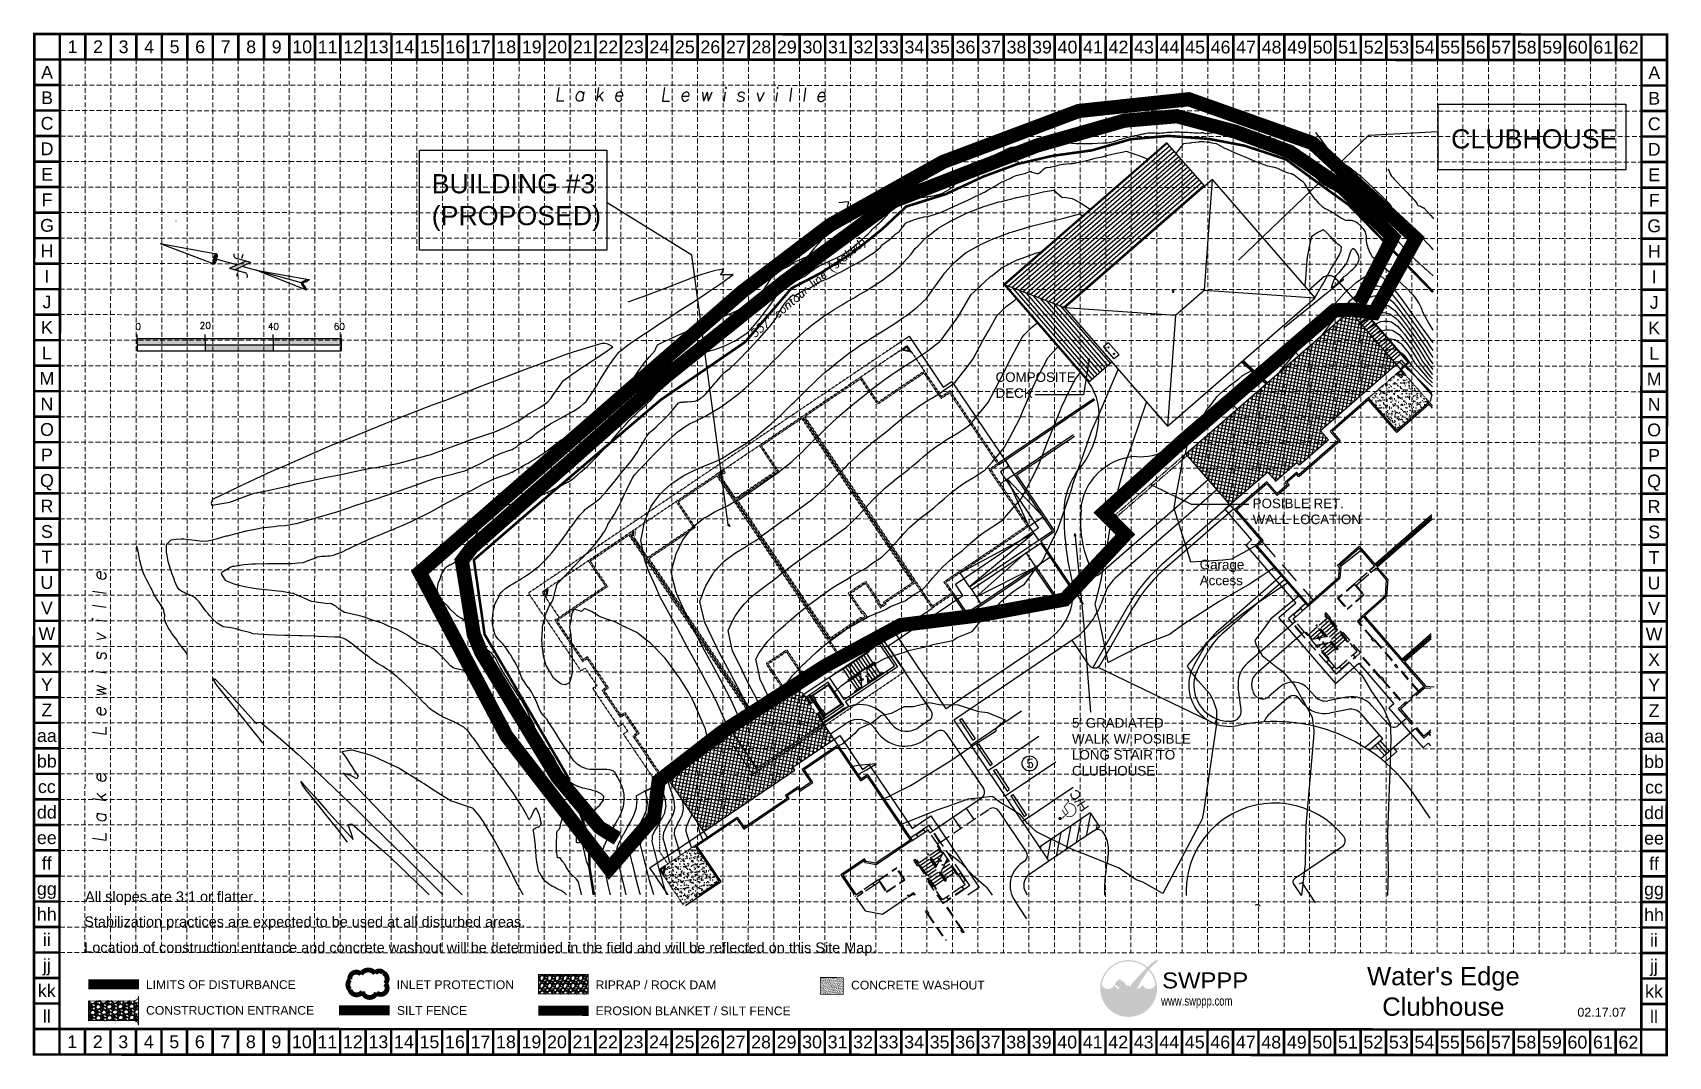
# Model space of a CAD drawing. Extents: x -334 to 9916, y 1271 to 43031.
# Drawn here: x 2420 to 8190, y 1271 to 4882 of the extents above; entities outside this region: 4.
import ezdxf
from ezdxf.enums import TextEntityAlignment as Align

# ---------------------------------------------------------------- set-up
doc = ezdxf.new("R2010")
doc.units = 0
doc.header["$LTSCALE"] = 150
doc.header["$MEASUREMENT"] = 0
for name, pattern in [('ACAD_ISO02W100', [15, 12, -3]), ('BGO ACAD 02$0$HIDDEN', [0.375, 0.25, -0.125]), ('DASHED', [0.75, 0.5, -0.25]), ('HIDDEN', [0.375, 0.25, -0.125])]:
    doc.linetypes.add(name, pattern=pattern)
doc.layers.get('0').update_dxf_attribs({"linetype": 'CONTINUOUS'})
for name, color, linetype in [('1-SP_NOTE', 2, 'CONTINUOUS'), ('96NOTES', 211, 'CONTINUOUS'), ('A2', 2, 'CONTINUOUS'), ('A5', 5, 'CONTINUOUS'), ('A6', 6, 'CONTINUOUS'), ('ADA RAMP', 5, 'CONTINUOUS'), ('AN', 4, 'CONTINUOUS'), ('BALCONYS', 253, 'CONTINUOUS'), ('BASE', 7, 'CONTINUOUS'), ('contours-ng', 253, 'CONTINUOUS'), ('FIXTURES', 1, 'CONTINUOUS'), ('FLOOR', 253, 'CONTINUOUS'), ('GRID', 254, 'HIDDEN'), ('INTDOOR', 4, 'CONTINUOUS'), ('LEGEND', 7, 'CONTINUOUS'), ('LOGO', 7, 'CONTINUOUS'), ('NARROW', 7, 'CONTINUOUS'), ('outline', 5, 'CONTINUOUS'), ('outline2', 5, 'CONTINUOUS'), ('OUTLINE3', 5, 'CONTINUOUS'), ('OUTLINE4', 2, 'CONTINUOUS'), ('ROOF LINE', 253, 'CONTINUOUS'), ('ROOF LINE CLUBHOUSE', 253, 'CONTINUOUS'), ('swppp', 5, 'CONTINUOUS')]:
    doc.layers.add(name, color=color, linetype=linetype)
doc.styles.add('C60', font='SIMPLEX.shx', dxfattribs={"oblique": 8, "height": 2.4})
doc.styles.add('GC', font='gcadold.shx')
doc.styles.add('ISO', font='gcadold.shx')
doc.styles.add('L120', font='simplex.shx', dxfattribs={"height": 4.8})
doc.styles.add("L200'", font='ARIAL.TTF', dxfattribs={"height": 0.001969})
doc.styles.add('LOGO1', font='Rockeb.TTF', dxfattribs={"height": 25})
doc.styles.get("Standard").update_dxf_attribs({"font": 'ARIAL.TTF'})

msp = doc.modelspace()

# ---------------------------------------------------------------- texts
at = {"color": 7, "insert": (7396.4, 1586.2), "char_height": 64.591, "width": 726.896, "attachment_point": 2, "rotation": 359.98275}
msp.add_mtext("Water's Edge Clubhouse", dxfattribs=at)
at = {"layer": '96NOTES', "color": 7, "ltscale": 100, "char_height": 67.5, "width": 719.066, "attachment_point": 1, "style": 'ISO'}
for s, insert in [('{\\fArial|b0|i0|c0|p34;CLUBHOUSE}', (7423.7, 4541)), ('{\\fArial|b0|i0|c0|p34;BUILDING #3 (PROPOSED)}', (3827.5, 4382.9, -6504))]:
    msp.add_mtext(s, dxfattribs=dict(at, insert=insert))
at = {"layer": '96NOTES', "color": 7, "char_height": 33.75, "attachment_point": 1, "style": 'ISO'}
for s, insert, width in [('{\\fArial|b0|i0|c0|p34;COMPOSITE DECK}', (5816.4, 3683.8, -6516), 346.623), ('{\\fArial|b0|i0|c0|p34;POSIBLE RET. WALL LOCATION}', (6723.4, 3238.3), 433.929), ('{\\fArial|b0|i0|c0|p34;Garage\\PAccess}', (6536.8, 3022.7), 185.119), ("{\\fArial|b0|i0|c0|p34;5' GRADIATED WALK W/ POSIBLE LONG STAIR TO CLUBHOUSE}", (6086.2, 2464.1), 434.001), ('{\\fArial|b0|i0|c0|p34;5}', (5925.4, 2321.4), 185.119)]:
    msp.add_mtext(s, dxfattribs=dict(at, insert=insert, width=width))
at = {"layer": '96NOTES', "color": 7, "insert": (6120.4, 2130.3), "char_height": 33.75, "width": 185.119, "attachment_point": 1, "rotation": 124.07236, "style": 'ISO'}
msp.add_mtext('{\\fArial|b0|i0|c0|p34;H/C}', dxfattribs=at)
at = {"layer": 'A6', "style": 'GC'}
for height, p in [(240, (2874.3, 42787.1)), (240, (9749.3, 42627.1)), (0.104, (-334.3, 42269.3)), (5, (-268.8, 42279.9))]:
    msp.add_text('%%0', height=height, dxfattribs=at).set_placement(p)
at = {"layer": 'BASE'}
for s, p in [('1', (2560.3, 4832.3)), ('2', (2650.3, 4832.3)), ('3', (2740.3, 4832.3)), ('4', (2830.3, 4832.2)), ('5', (2920.3, 4832.2)), ('6', (3010.3, 4832.2)), ('7', (3100.3, 4832.1)), ('8', (3190.3, 4832.1)), ('9', (3280.3, 4832.1)), ('10', (3370.3, 4832.1)), ('11', (3460.3, 4832)), ('12', (3550.3, 4832)), ('13', (3640.3, 4832)), ('14', (3730.3, 4832)), ('15', (3820.3, 4831.9)), ('16', (3910.3, 4831.9)), ('17', (4000.3, 4831.9)), ('18', (4090.3, 4831.8)), ('19', (4180.3, 4831.8)), ('20', (4270.3, 4831.8)), ('21', (4360.3, 4831.8)), ('22', (4450.3, 4831.7)), ('23', (4540.3, 4831.7)), ('24', (4630.3, 4831.7)), ('25', (4720.3, 4831.7)), ('26', (4810.3, 4831.6)), ('27', (4900.3, 4831.6)), ('28', (4990.3, 4831.6)), ('29', (5080.3, 4831.5)), ('30', (5170.3, 4831.5)), ('31', (5260.3, 4831.5)), ('32', (5350.3, 4831.5)), ('33', (5440.3, 4831.4)), ('34', (5530.3, 4831.4)), ('35', (5620.3, 4831.4)), ('36', (5710.3, 4831.4)), ('37', (5800.3, 4831.3)), ('38', (5890.3, 4831.3)), ('39', (5980.3, 4831.3)), ('40', (6070.3, 4831.3)), ('41', (6160.3, 4831.2)), ('42', (6250.3, 4831.2)), ('43', (6340.3, 4831.2)), ('44', (6430.3, 4831.1)), ('45', (6520.3, 4831.1)), ('46', (6610.3, 4831.1)), ('47', (6700.3, 4831.1)), ('48', (6790.3, 4831)), ('49', (6880.3, 4831)), ('50', (6970.3, 4831)), ('51', (7060.3, 4831)), ('52', (7150.3, 4830.9)), ('53', (7240.3, 4830.9)), ('54', (7330.3, 4830.9)), ('55', (7420.3, 4830.8)), ('56', (7510.3, 4830.8)), ('57', (7600.3, 4830.8)), ('58', (7690.3, 4830.8)), ('59', (7780.3, 4830.7)), ('60', (7870.3, 4830.7)), ('61', (7960.3, 4830.7)), ('62', (8050.3, 4830.7)), ('A', (2470.3, 4742.3)), ('A', (8140.3, 4740.6)), ('B', (2470.2, 4652.3)), ('B', (8140.2, 4650.6)), ('C', (2470.2, 4562.3)), ('C', (8140.2, 4560.6)), ('D', (2470.2, 4472.3)), ('D', (8140.2, 4470.6)), ('E', (2470.2, 4382.3)), ('E', (8140.2, 4380.6)), ('F', (2470.1, 4292.3)), ('F', (8140.1, 4290.6)), ('G', (2470.1, 4202.3)), ('G', (8140.1, 4200.6)), ('H', (2470.1, 4112.3)), ('H', (8140.1, 4110.6)), ('I', (2470, 4022.3)), ('I', (8140, 4020.6)), ('J', (2470, 3932.3)), ('J', (8140, 3930.6)), ('K', (2470, 3842.3)), ('K', (8140, 3840.6)), ('L', (2470, 3752.3)), ('L', (8140, 3750.6)), ('M', (2469.9, 3662.3)), ('M', (8139.9, 3660.6)), ('N', (2469.9, 3572.3)), ('N', (8139.9, 3570.6)), ('O', (2469.9, 3482.3)), ('O', (8139.9, 3480.6)), ('P', (2469.9, 3392.3)), ('P', (8139.9, 3390.6)), ('Q', (2469.8, 3302.3)), ('Q', (8139.8, 3300.6)), ('R', (2469.8, 3212.3)), ('R', (8139.8, 3210.6)), ('S', (2469.8, 3122.3)), ('S', (8139.8, 3120.6)), ('T', (2469.8, 3032.3)), ('T', (8139.8, 3030.6)), ('U', (2469.7, 2942.3)), ('U', (8139.7, 2940.6)), ('V', (2469.7, 2852.3)), ('V', (8139.7, 2850.6)), ('W', (2469.7, 2762.3)), ('W', (8139.7, 2760.6)), ('X', (2469.6, 2672.3)), ('X', (8139.6, 2670.6)), ('Y', (2469.6, 2582.3)), ('Y', (8139.6, 2580.6)), ('Z', (2469.6, 2492.3)), ('Z', (8139.6, 2490.6)), ('aa', (2469.6, 2402.3)), ('aa', (8139.6, 2400.6)), ('bb', (2469.5, 2312.3)), ('bb', (8139.5, 2310.6)), ('cc', (2469.5, 2222.3)), ('cc', (8139.5, 2220.6)), ('dd', (2469.5, 2132.3)), ('dd', (8139.5, 2130.6)), ('ee', (2469.5, 2042.3)), ('ee', (8139.5, 2040.6)), ('ff', (2469.4, 1952.3)), ('ff', (8139.4, 1950.6)), ('gg', (2469.4, 1862.3)), ('gg', (8139.4, 1860.6)), ('hh', (2469.4, 1772.3)), ('hh', (8139.4, 1770.6)), ('ii', (2469.3, 1682.3)), ('ii', (8139.3, 1680.6)), ('jj', (2469.3, 1592.3)), ('jj', (8139.3, 1590.6)), ('kk', (2469.3, 1502.3)), ('kk', (8139.3, 1500.6)), ('ll', (2469.3, 1412.3)), ('ll', (8139.3, 1410.6)), ('1', (2559.2, 1322.3)), ('2', (2649.2, 1322.3)), ('3', (2739.2, 1322.3)), ('4', (2829.2, 1322.2)), ('5', (2919.2, 1322.2)), ('6', (3009.2, 1322.2)), ('7', (3099.2, 1322.1)), ('8', (3189.2, 1322.1)), ('9', (3279.2, 1322.1)), ('10', (3369.2, 1322.1)), ('11', (3459.2, 1322)), ('12', (3549.2, 1322)), ('13', (3639.2, 1322)), ('14', (3729.2, 1322)), ('15', (3819.2, 1321.9)), ('16', (3909.2, 1321.9)), ('17', (3999.2, 1321.9)), ('18', (4089.2, 1321.8)), ('19', (4179.2, 1321.8)), ('20', (4269.2, 1321.8)), ('21', (4359.2, 1321.8)), ('22', (4449.2, 1321.7)), ('23', (4539.2, 1321.7)), ('24', (4629.2, 1321.7)), ('25', (4719.2, 1321.7)), ('26', (4809.2, 1321.6)), ('27', (4899.2, 1321.6)), ('28', (4989.2, 1321.6)), ('29', (5079.2, 1321.5)), ('30', (5169.2, 1321.5)), ('31', (5259.2, 1321.5)), ('32', (5349.2, 1321.5)), ('33', (5439.2, 1321.4)), ('34', (5529.2, 1321.4)), ('35', (5619.2, 1321.4)), ('36', (5709.2, 1321.4)), ('37', (5799.2, 1321.3)), ('38', (5889.2, 1321.3)), ('39', (5979.2, 1321.3)), ('40', (6069.2, 1321.3)), ('41', (6159.2, 1321.2)), ('42', (6249.2, 1321.2)), ('43', (6339.2, 1321.2)), ('44', (6429.2, 1321.1)), ('45', (6519.2, 1321.1)), ('46', (6609.2, 1321.1)), ('47', (6699.2, 1321.1)), ('48', (6789.2, 1321)), ('49', (6879.2, 1321)), ('50', (6969.2, 1321)), ('51', (7059.2, 1321)), ('52', (7149.2, 1320.9)), ('53', (7239.2, 1320.9)), ('54', (7329.2, 1320.9)), ('55', (7419.2, 1320.8)), ('56', (7509.2, 1320.8)), ('57', (7599.2, 1320.8)), ('58', (7689.2, 1320.8)), ('59', (7779.2, 1320.7)), ('60', (7869.2, 1320.7)), ('61', (7959.2, 1320.7)), ('62', (8049.2, 1320.7))]:
    msp.add_text(s, height=45, rotation=359.98275, dxfattribs=at).set_placement(p, align=Align.MIDDLE_CENTER)
at = {"layer": 'BASE', "color": 7, "style": "L200'"}
for s, p in [('All slopes are 3:1 or flatter.', (2604.7, 1816.3)), ('Stabilization practices are expected to be used at all disturbed areas.', (2601.5, 1727.8)), ('Location of construction entrance and concrete washout will be determined in the field and will be reflected on this Site Map.', (2601.6, 1636.8))]:
    msp.add_text(s, height=36.499, rotation=359.98275, dxfattribs=at).set_placement(p)
at = {"layer": 'BASE'}
msp.add_text('02.17.07', height=31.5, rotation=359.98275, dxfattribs=at).set_placement((7954.8, 1410.7), align=Align.CENTER)
at = {"layer": 'contours-ng', "color": 35, "linetype": 'HIDDEN', "ltscale": 0.002, "style": 'C60', "oblique": 8}
msp.add_text("537' contour line (staked)", height=28.8, rotation=40.42918, dxfattribs=at).set_placement((4965.9, 3803.6))
at = {"layer": 'LEGEND', "style": "L200'"}
for s, height, p in [('LIMITS OF DISTURBANCE', 30.689, (2819, 1508.8)), ('INLET PROTECTION', 30.689, (3703.5, 1508.3)), ('RIPRAP / ROCK DAM', 30.689, (4405.4, 1507.9)), ('CONCRETE WASHOUT', 30.689, (5306.8, 1506.9)), ('CONSTRUCTION ENTRANCE', 30.689, (2819.6, 1417.8)), ('SILT FENCE', 30.69, (3704.5, 1417.3)), ('EROSION BLANKET / SILT FENCE', 30.689, (4405.3, 1416.2))]:
    msp.add_text(s, height=height, rotation=359.98275, dxfattribs=at).set_placement(p)
at = {"layer": 'swppp', "color": 5, "style": 'C60', "oblique": 8}
for rotation, p in [(359.86408, (4260.2, 4641.2)), (90.00002, (2678.5, 2025.8))]:
    msp.add_text('L a k e   L e w i s v i l l e', height=48, rotation=rotation, dxfattribs=at).set_placement(p)

# ---------------------------------------------------------------- blocks, each defined once
blk = doc.blocks.new('_Open30')
at = {"color": 0, "linetype": 'ByBlock', "lineweight": -2}
for p, q in [((-1, 0.27), (0, 0)), ((0, 0), (-1, -0.27)), ((0, 0), (-1, 0))]:
    blk.add_line(p, q, dxfattribs=at)
blk = doc.blocks.new('North Arrow')
at = {"layer": 'NARROW'}
for p, q in [((0, 0), (22.36, 2)), ((0, 0), (22.33, -2.02)), ((28.77, -2.09), (34.02, 2.32)), ((36.18, 2.33), (30.46, 2.33)), ((36.16, 2.32), (31.04, -2.09)), ((32.43, 3.06), (32.43, 4.63)), ((39.1, 0.01), (59.96, 2.11)), ((31.2, -0.05), (21.66, -0.05)), ((21.66, -0.05), (21.66, -0.05)), ((28.77, -2.09), (34.95, -2.09)), ((32.43, -4.26), (32.43, -2.8)), ((57.45, -0.05), (33.41, -0.05)), ((59.83, -2.14), (39.04, -0.01)), ((57.69, -0.03), (57.77, -0.01)), ((57.77, -0.05), (57.69, -0.03))]:
    blk.add_line(p, q, dxfattribs=at)
blk.add_lwpolyline([(22.36, -2.03), (22.59, -1.93, 0.091577), (22.87, -1.44, 0.048306), (23.03, -0.75), (23.07, -0.01), (23.01, 0.82, 0.048306), (22.87, 1.42, 0.091577), (22.59, 1.91), (22.36, 2.01), (22.14, 1.91, 0.091577), (21.86, 1.42, 0.048306), (21.72, 0.82), (21.66, -0.01), (21.72, -0.83, 0.048306), (21.86, -1.44, 0.091577), (22.14, -1.93)], format="xyb", close=True, dxfattribs=at)
for points in [[(57.46, -0.03), (57.44, 0.08, -0.066818), (57.67, 0.47, -0.03073), (58.01, 0.84), (58.52, 1.29), (59.07, 1.7, -0.03073), (59.5, 1.95, -0.066818), (59.93, 2.1), (60.04, 2.06)], [(60.04, 2.06), (60.05, 1.95, -0.066818), (59.82, 1.56, -0.03073), (59.43, 1.14), (58.97, 0.74), (58.42, 0.33, -0.03073), (57.99, 0.08, -0.036692), (57.76, -0.02)], [(57.46, -0.04), (57.44, -0.15, 0.066818), (57.67, -0.54, 0.03073), (58.01, -0.9), (58.52, -1.36), (59.07, -1.77, 0.03073), (59.5, -2.02, 0.066818), (59.93, -2.17), (60.04, -2.13)], [(60.04, -2.13), (60.05, -2.01, 0.066818), (59.82, -1.63, 0.03073), (59.43, -1.2), (58.97, -0.8), (58.42, -0.4, 0.03073), (57.99, -0.15, 0.036692), (57.76, -0.05)]]:
    blk.add_lwpolyline(points, format="xyb", dxfattribs=at)
for centre, start, end in [((30.46, 3.86), 178.8769, 270), ((34.95, -3.62), 358.8769, 90)]:
    blk.add_arc(centre, 1.53, start, end, dxfattribs=at)
for points in [[(23.03, -0.76), (21.67, -0.05), (23.07, -0.05), (21.72, 0.82)], [(23.07, -0.05), (21.72, 0.82), (23.02, 0.75), (21.85, 1.42)], [(23.02, 0.75), (21.85, 1.42), (22.87, 1.44), (22.14, 1.91)], [(22.87, 1.44), (22.14, 1.91), (22.59, 1.91), (22.36, 2)], [(31.05, -2.09), (36.15, 2.36), (28.75, -2.06), (34.01, 2.36)], [(57.44, 0.08), (57.7, -0.01), (57.5, 0.21), (57.77, -0.01)], [(57.45, -0.04), (57.69, -0.02), (57.44, 0.08), (57.7, -0.01)], [(57.5, 0.21), (57.77, -0.01), (57.6, 0.39), (57.94, 0.06)], [(57.6, 0.39), (57.94, 0.06), (57.68, 0.5), (58.07, 0.13)], [(57.68, 0.5), (58.07, 0.13), (57.84, 0.66), (58.29, 0.26)], [(57.84, 0.66), (58.29, 0.26), (58.03, 0.86), (58.52, 0.41)], [(58.03, 0.86), (58.52, 0.41), (58.26, 1.07), (58.73, 0.57)], [(58.26, 1.07), (58.73, 0.57), (58.52, 1.3), (59.05, 0.81)], [(58.52, 1.3), (59.05, 0.81), (58.7, 1.42), (59.26, 0.99)], [(59.26, 1), (58.69, 1.42), (59.45, 1.15), (59, 1.65)], [(59.45, 1.15), (59, 1.65), (59.62, 1.34), (59.28, 1.82)], [(59.62, 1.34), (59.28, 1.82), (59.81, 1.55), (59.49, 1.95)], [(59.81, 1.55), (59.49, 1.95), (59.93, 1.73), (59.69, 2.04)], [(59.93, 1.73), (59.69, 2.04), (60.05, 1.94), (59.93, 2.1)], [(60.05, 1.94), (59.93, 2.1), (60.04, 2.06)], [(22.87, -1.44), (21.72, -0.87), (23.03, -0.76), (21.67, -0.05)], [(22.58, -1.93), (21.86, -1.45), (22.87, -1.44), (21.72, -0.87)], [(22.36, -2.01), (22.14, -1.93), (22.58, -1.93), (21.86, -1.45)], [(57.44, -0.14), (57.69, -0.02), (57.45, -0.04), (57.69, -0.02)], [(57.46, -0.19), (57.7, -0.03), (57.44, -0.14), (57.69, -0.02)], [(57.53, -0.33), (57.76, -0.05), (57.46, -0.19), (57.7, -0.03)], [(57.63, -0.48), (57.9, -0.1), (57.53, -0.33), (57.76, -0.05)], [(57.78, -0.66), (58.09, -0.2), (57.63, -0.48), (57.9, -0.1)], [(57.97, -0.87), (58.34, -0.35), (57.78, -0.66), (58.09, -0.2)], [(58.24, -1.11), (58.61, -0.54), (57.97, -0.87), (58.34, -0.35)], [(58.61, -1.43), (58.93, -0.77), (58.24, -1.11), (58.61, -0.54)], [(58.91, -1.64), (59.2, -1), (58.61, -1.43), (58.93, -0.77)], [(59.12, -1.79), (59.57, -1.36), (58.92, -1.65), (59.2, -1.01)], [(59.35, -1.93), (59.81, -1.62), (59.12, -1.79), (59.57, -1.36)], [(59.54, -1.32), (59.41, -1.18), (59.21, -1.01)], [(59.58, -2.05), (59.93, -1.79), (59.35, -1.93), (59.81, -1.62)], [(59.78, -2.13), (60.05, -2.01), (59.58, -2.05), (59.93, -1.79)], [(59.92, -2.17), (60.04, -2.13), (59.78, -2.13), (60.05, -2.01)]]:
    blk.add_solid(points, dxfattribs=at)
blk = doc.blocks.new('new logo')
at = {"layer": 'LOGO'}
h = blk.add_hatch(color=170, dxfattribs=at)
h.paths.add_polyline_path([(67.4, 44.1), (66.8, 44.7), (66.3, 45.2), (66, 45.8), (65.5, 46.4), (65.1, 47.2), (64.7, 47.9), (64.4, 48.5), (64.2, 49), (63.9, 49.6), (63.7, 50.1), (63.3, 51), (62.9, 52), (62.6, 52.8), (62.4, 53.3), (62.2, 53.7), (62.1, 54.2), (61.9, 54.7), (61.7, 55.2), (61.5, 55.7), (61.3, 56.3), (61, 56.8), (60.8, 57.4), (60.5, 57.9), (60.2, 58.5), (60, 59.1), (59.7, 59.6), (59.3, 60.2), (59, 60.8), (58.7, 61.3), (58.3, 61.9), (58, 62.4), (57.6, 62.9), (57.3, 63.4), (56.9, 63.9), (56.6, 64.3), (56.3, 64.7), (55.9, 65.1), (55.6, 65.5), (55.2, 65.9), (54.9, 66.2), (54, 66.2), (52.9, 66.3), (52, 66.5), (51.5, 66.6), (50.9, 66.8), (50.3, 67), (49.4, 67.4), (48.3, 67.9), (47.3, 68.6), (46.5, 69.3), (45.7, 70), (45, 70.8), (44.4, 71.5), (44, 72.2), (43.6, 72.7), (43.4, 72.9), (43.2, 73.2), (43.1, 73.4), (43, 73.5), (42.8, 73.7), (42.7, 73.7), (42.7, 73.8), (42.6, 73.8), (42.5, 73.7), (42.5, 73.6), (42.4, 73.5), (42.4, 73.4), (42.3, 73.2), (42.2, 72.8), (42, 72.1), (41.7, 71.5), (41.4, 70.9), (41, 70.3), (40.5, 69.8), (40, 69.2), (39.4, 68.7), (38.8, 68.2), (38.1, 67.7), (37.3, 67.3), (36.5, 66.9), (35.7, 66.6), (34.9, 66.3), (34, 66.1), (33, 66), (31.9, 65.9), (30.8, 65.9), (29.6, 65.9), (28.6, 66), (27.6, 66.1), (26.7, 66.4), (25.8, 66.7), (25, 67.1), (24.1, 67.6), (23.2, 68.2), (22.4, 68.9), (21.8, 69.5), (21.4, 69.9), (21, 70.4), (20.6, 70.9), (20.2, 71.5), (19.9, 72.1), (19.5, 72.9), (19.2, 73.8), (18.9, 74.8, -0.595729), (106.3, 106.8), (107, 107.5), (107.5, 108), (108.1, 108.6, 37.93689), (112.3, 104.5), (112.1, 104.2), (111.6, 103.7), (111.1, 103.1), (110.6, 102.5, -0.146449), (123.6, 75), (123.3, 74.5), (123.1, 74), (122.9, 73.5), (122.8, 73.1), (122.5, 72.4), (122.2, 71.7), (121.9, 71.1), (121.5, 70.5), (121.1, 70), (120.7, 69.5), (120.2, 69), (119.6, 68.6), (119, 68.1), (118.4, 67.7), (117.8, 67.4), (117.1, 67), (116.5, 66.7), (115.8, 66.5), (115, 66.3), (114.3, 66.1), (113.5, 66), (112.7, 65.9), (111.9, 65.8), (111.1, 65.8), (110.3, 65.8), (109.4, 65.9), (108.6, 66), (107.7, 66.2), (106.8, 66.4), (105.9, 66.7), (105.1, 67.1), (104.3, 67.5), (103.5, 68), (102.8, 68.6), (102.1, 69.3), (101.4, 70), (100.8, 70.7), (100.2, 71.4), (99.8, 72), (99.5, 72.5), (99.4, 72.8), (99.3, 73), (99.1, 73.2), (99, 73.4), (98.9, 73.5), (98.8, 73.6), (98.7, 73.6), (98.6, 73.6), (98.5, 73.5), (98.4, 73.4), (98.4, 73.3), (98.3, 73.2), (98.2, 73), (98.1, 72.8), (97.8, 72.4), (97.4, 71.8), (96.9, 71.1), (96.4, 70.5), (95.9, 70.1), (95.4, 69.6), (94.8, 69.1), (94.2, 68.6), (93.5, 68.2), (92.8, 67.7), (91.9, 67.3), (91, 66.9), (90.1, 66.6), (89.4, 66.4), (88.6, 66.2), (87.8, 66.1), (87.6, 65.6), (87.4, 65.1), (87.1, 64.4), (86.9, 63.8), (86.6, 63), (86.3, 62.2), (85.9, 61.3), (85.6, 60.4), (85.3, 59.5), (84.9, 58.6), (84.6, 57.7), (84.2, 56.7), (83.9, 55.8), (83.5, 54.9), (83.2, 54), (82.9, 53.2), (82.6, 52.4), (82.3, 51.6), (82.1, 51), (81.9, 50.3), (81.6, 49.8), (81.3, 48.9), (80.9, 48.1), (80.5, 47.3), (80.1, 46.6), (79.6, 45.9), (79.1, 45.4), (78.6, 44.8), (78.1, 44.3), (77.6, 43.9), (77, 43.5), (76.5, 43.1), (75.9, 42.8), (75.3, 42.6), (74.6, 42.3), (73.7, 42.1), (73, 41.9), (72.2, 41.9), (71.6, 42), (70.9, 42.2), (70.1, 42.5), (69.4, 42.8), (68.7, 43.1), (68, 43.5)])
h.paths.add_polyline_path([(71.8, 72), (70.7, 73.9), (70.1, 75.2), (69.7, 74.3), (68.7, 72.6), (67.9, 71.7), (67.9, 71.5), (68.1, 71.2), (68.3, 71), (68.4, 70.8), (68.5, 70.6), (68.7, 70.4), (68.8, 70.2), (68.9, 70.1), (69, 70), (69.1, 69.8), (69.3, 69.7), (69.4, 69.7), (69.5, 69.6), (69.6, 69.5), (69.7, 69.5), (69.8, 69.4), (69.9, 69.4), (70.1, 69.3), (70.2, 69.3), (70.3, 69.2), (70.4, 69.2), (70.5, 69.2), (70.6, 69.2), (70.8, 69.2), (70.9, 69.2), (71, 69.2), (71.1, 69.2), (71.2, 69.2), (71.3, 69.2), (71.4, 69.2), (71.5, 69.2), (71.6, 69.2), (71.7, 69.3), (71.8, 69.3), (71.9, 69.3), (72, 69.4), (72.1, 69.5), (72.2, 69.5), (72.3, 69.6), (72.5, 69.6), (72.6, 69.7), (72.7, 69.8), (72.8, 69.9), (72.9, 70), (73, 70.1), (73.1, 70.2), (73.2, 70.3), (73.3, 70.4), (72.5, 71.1)], flags=17)
blk.add_hatch(color=240, dxfattribs=at).paths.add_polyline_path([(117.7, 117.3), (118.9, 118.2), (119.8, 118.9), (120.6, 119.5), (121.3, 119.9), (121.9, 120.3), (122.4, 120.6), (122.8, 120.9), (123.1, 121.1), (123.4, 121.3), (123.7, 121.4), (124, 121.6), (124.2, 121.7), (124.4, 121.8), (124.6, 121.9), (124.8, 121.9), (125, 122), (125.2, 122.1), (125.4, 122.2), (125.6, 122.2), (125.8, 122.3), (125.9, 122.4), (126.1, 122.4), (126.3, 122.5), (126.4, 122.5), (126.6, 122.6), (126.7, 122.6), (126.8, 122.7), (126.9, 122.7), (127.1, 122.7), (127.2, 122.8), (127.3, 122.8), (127.4, 122.8), (127.5, 122.8), (127.6, 122.8), (127.7, 122.8), (127.8, 122.8), (127.9, 122.8), (128, 122.8), (128.1, 122.8), (128.1, 122.8), (128.2, 122.8), (128.3, 122.8), (128.4, 122.8), (128.4, 122.7), (128.5, 122.7), (128.5, 122.7), (128.6, 122.7), (128.6, 122.6), (128.7, 122.6), (128.7, 122.6), (128.7, 122.5), (128.7, 122.5), (128.8, 122.4), (128.8, 122.4), (128.8, 122.3), (128.8, 122.3), (128.8, 122.2), (128.8, 122.1), (128.8, 122.1), (128.8, 122), (128.8, 121.9), (128.8, 121.8), (128.8, 121.8), (128.8, 121.7), (128.8, 121.6), (128.7, 121.5), (128.7, 121.4), (128.7, 121.3), (128.6, 121.3), (128.6, 121.2), (128.5, 121.1), (128.4, 121), (128.4, 120.8), (128.3, 120.7), (128.2, 120.6), (128.1, 120.4), (128, 120.3), (127.8, 120.1), (127.7, 120), (127.6, 119.8), (127.4, 119.6), (127.3, 119.4), (127.1, 119.2), (126.8, 119), (126.6, 118.8), (126.3, 118.5), (125.9, 118.2), (125.5, 117.9), (125.1, 117.5), (124.6, 117), (124, 116.6), (123.5, 116.1), (122.9, 115.6), (122.3, 115.1), (121.7, 114.5), (121.1, 114), (120.6, 113.5), (120, 113), (119.5, 112.5), (119, 112), (118.5, 111.5), (118, 111), (117.5, 110.5), (117, 109.9), (116.5, 109.4), (116, 108.8), (115.5, 108.3), (115, 107.7), (114.5, 107.1), (114, 106.6), (113.5, 106), (113, 105.4), (112.5, 104.8), (112.1, 104.2), (111.6, 103.7), (111.1, 103.1), (110.6, 102.4), (110.1, 101.8), (109.6, 101.1), (109, 100.4), (108.5, 99.7), (107.9, 98.9), (107.3, 98.1), (106.7, 97.3), (106, 96.4), (105.4, 95.6), (104.8, 94.7), (104.2, 93.9), (103.6, 93.1), (103.1, 92.3), (102.5, 91.5), (102, 90.6), (101.4, 89.8), (100.9, 89), (100.3, 88.2), (99.8, 87.3), (99.2, 86.5), (98.6, 85.6), (98.1, 84.7), (97.5, 83.8), (96.9, 82.9), (96.4, 82), (95.9, 81.1), (95.4, 80.3), (94.9, 79.5), (94.5, 78.7), (94, 78), (93.6, 77.2), (93.2, 76.5), (92.8, 75.8), (92.4, 75), (92, 74.3), (91.6, 73.5), (91.2, 72.8), (90.8, 72), (90.4, 71.3), (90, 70.6), (89.6, 69.9), (89.3, 69.3), (89, 68.7), (88.8, 68.2), (88.5, 67.7), (88.3, 67.3), (88.1, 66.9), (88, 66.5), (87.8, 66.1), (87.6, 65.6), (87.4, 65.1), (87.1, 64.4), (86.9, 63.8), (86.6, 63), (86.3, 62.2), (85.9, 61.3), (85.6, 60.4), (85.3, 59.5), (84.9, 58.6), (84.6, 57.7), (84.2, 56.7), (83.9, 55.8), (83.5, 54.9), (83.2, 54), (82.9, 53.2), (82.6, 52.4), (82.3, 51.6), (82.1, 51), (81.9, 50.3), (81.6, 49.8), (81.4, 49.2), (81.2, 48.7), (81, 48.3), (80.8, 47.9), (80.6, 47.5), (80.4, 47.1), (80.2, 46.7), (80, 46.4), (79.7, 46.1), (79.5, 45.8), (79.2, 45.5), (79, 45.2), (78.7, 44.9), (78.5, 44.7), (78.2, 44.4), (78, 44.2), (77.7, 44), (77.4, 43.8), (77.2, 43.6), (76.9, 43.4), (76.6, 43.2), (76.3, 43), (76, 42.9), (75.7, 42.7), (75.5, 42.6), (75.2, 42.5), (74.9, 42.4), (74.6, 42.3), (74.3, 42.2), (74, 42.1), (73.8, 42.1), (73.5, 42), (73.2, 42), (73, 41.9), (72.7, 41.9), (72.5, 41.9), (72.2, 41.9), (72, 42), (71.8, 42), (71.5, 42.1), (71.3, 42.1), (71.1, 42.2), (70.8, 42.2), (70.6, 42.3), (70.4, 42.4), (70.1, 42.5), (69.9, 42.6), (69.6, 42.7), (69.4, 42.8), (69.2, 42.9), (68.9, 43), (68.7, 43.1), (68.5, 43.2), (68.2, 43.4), (68, 43.6), (67.8, 43.7), (67.6, 43.9), (67.4, 44.1), (67.2, 44.3), (67, 44.5), (66.8, 44.7), (66.6, 44.9), (66.5, 45.1), (66.3, 45.4), (66.1, 45.6), (65.9, 45.9), (65.7, 46.2), (65.4, 46.6), (65.2, 47), (65, 47.4), (64.7, 47.9), (64.4, 48.5), (64.2, 49), (63.9, 49.6), (63.7, 50.1), (63.4, 50.7), (63.2, 51.3), (63, 51.8), (62.8, 52.3), (62.6, 52.8), (62.4, 53.3), (62.2, 53.7), (62.1, 54.2), (61.9, 54.7), (61.7, 55.2), (61.5, 55.7), (61.3, 56.3), (61, 56.8), (60.8, 57.4), (60.5, 57.9), (60.2, 58.5), (60, 59.1), (59.7, 59.6), (59.3, 60.2), (59, 60.8), (58.7, 61.3), (58.3, 61.9), (58, 62.4), (57.6, 62.9), (57.3, 63.4), (56.9, 63.9), (56.6, 64.3), (56.3, 64.7), (55.9, 65.1), (55.6, 65.5), (55.2, 65.9), (54.9, 66.3), (54.5, 66.6), (54.1, 67), (53.7, 67.4), (53.3, 67.8), (52.8, 68.1), (52.4, 68.5), (51.9, 68.9), (51.4, 69.3), (50.9, 69.7), (50.5, 70), (50, 70.4), (49.5, 70.8), (49.1, 71.1), (48.7, 71.5), (48.2, 71.8), (47.8, 72.1), (47.5, 72.4), (47.1, 72.7), (46.8, 72.9), (46.6, 73.1), (46.3, 73.3), (46.1, 73.5), (45.9, 73.6), (45.7, 73.8), (45.6, 73.9), (45.5, 74), (45.3, 74.2), (45.2, 74.3), (45.1, 74.4), (45, 74.6), (45, 74.7), (44.9, 74.8), (44.8, 75), (44.8, 75.1), (44.8, 75.2), (44.7, 75.4), (44.7, 75.5), (44.7, 75.7), (44.7, 75.8), (44.7, 76), (44.7, 76.1), (44.7, 76.3), (44.8, 76.4), (44.8, 76.6), (44.9, 76.7), (44.9, 76.9), (45, 77.1), (45.1, 77.2), (45.2, 77.4), (45.3, 77.6), (45.4, 77.8), (45.6, 78), (45.7, 78.2), (45.9, 78.5), (46.1, 78.7), (46.3, 79), (46.6, 79.3), (46.8, 79.5), (47.1, 79.8), (47.3, 80.1), (47.6, 80.4), (47.9, 80.7), (48.2, 81), (48.5, 81.3), (48.8, 81.6), (49.2, 81.9), (49.5, 82.2), (49.8, 82.5), (50.1, 82.7), (50.4, 83), (50.7, 83.2), (51, 83.4), (51.2, 83.6), (51.5, 83.8), (51.7, 83.9), (51.9, 84.1), (52.1, 84.2), (52.2, 84.3), (52.4, 84.4), (52.5, 84.5), (52.7, 84.5), (52.8, 84.6), (53, 84.6), (53.1, 84.6), (53.2, 84.7), (53.3, 84.7), (53.5, 84.7), (53.6, 84.7), (53.7, 84.7), (53.8, 84.7), (54, 84.7), (54.1, 84.6), (54.2, 84.6), (54.3, 84.5), (54.5, 84.5), (54.6, 84.4), (54.7, 84.4), (54.9, 84.3), (55, 84.2), (55.2, 84.1), (55.3, 84.1), (55.5, 84), (55.7, 83.9), (55.9, 83.7), (56.1, 83.6), (56.4, 83.4), (56.7, 83.2), (57, 83), (57.3, 82.8), (57.7, 82.5), (58, 82.3), (58.4, 82), (58.8, 81.7), (59.2, 81.4), (59.6, 81.1), (60, 80.8), (60.4, 80.5), (60.8, 80.2), (61.2, 79.9), (61.5, 79.6), (61.9, 79.3), (62.3, 78.9), (62.6, 78.6), (63, 78.3), (63.3, 77.9), (63.7, 77.5), (64, 77.2), (64.3, 76.8), (64.6, 76.4), (64.9, 76), (65.2, 75.6), (65.5, 75.2), (65.8, 74.8), (66.1, 74.4), (66.4, 74), (66.7, 73.6), (66.9, 73.2), (67.2, 72.8), (67.4, 72.5), (67.6, 72.1), (67.8, 71.8), (67.9, 71.5), (68.1, 71.2), (68.3, 71), (68.4, 70.8), (68.5, 70.6), (68.7, 70.4), (68.8, 70.2), (68.9, 70.1), (69, 70), (69.1, 69.8), (69.3, 69.7), (69.4, 69.7), (69.5, 69.6), (69.6, 69.5), (69.7, 69.5), (69.8, 69.4), (69.9, 69.4), (70.1, 69.3), (70.2, 69.3), (70.3, 69.2), (70.4, 69.2), (70.5, 69.2), (70.6, 69.2), (70.8, 69.2), (70.9, 69.2), (71, 69.2), (71.1, 69.2), (71.2, 69.2), (71.3, 69.2), (71.4, 69.2), (71.5, 69.2), (71.6, 69.2), (71.7, 69.3), (71.8, 69.3), (71.9, 69.3), (72, 69.4), (72.1, 69.5), (72.2, 69.5), (72.3, 69.6), (72.5, 69.6), (72.6, 69.7), (72.7, 69.8), (72.8, 69.9), (72.9, 70), (73, 70.1), (73.1, 70.2), (73.2, 70.3), (73.3, 70.5), (73.5, 70.6), (73.6, 70.8), (73.7, 70.9), (73.9, 71.1), (74, 71.3), (74.2, 71.5), (74.3, 71.8), (74.5, 72), (74.7, 72.3), (74.9, 72.6), (75.1, 72.8), (75.3, 73.1), (75.6, 73.5), (75.8, 73.8), (76.1, 74.1), (76.4, 74.5), (76.7, 74.9), (77, 75.3), (77.3, 75.7), (77.7, 76.1), (78, 76.5), (78.4, 77), (78.8, 77.4), (79.2, 77.9), (79.6, 78.4), (80, 78.9), (80.5, 79.5), (81, 80), (81.5, 80.6), (82, 81.1), (82.5, 81.7), (83, 82.3), (83.6, 82.9), (84.1, 83.5), (84.7, 84.1), (85.2, 84.7), (85.7, 85.3), (86.2, 85.8), (86.7, 86.4), (87.2, 86.9), (87.7, 87.4), (88.1, 87.9), (88.6, 88.5), (89.1, 89), (89.5, 89.5), (90, 90.1), (90.5, 90.6), (91, 91.2), (91.5, 91.7), (92.1, 92.3), (92.6, 92.9), (93.2, 93.5), (93.8, 94.1), (94.4, 94.8), (95, 95.4), (95.6, 96), (96.3, 96.7), (96.9, 97.3), (97.6, 98), (98.2, 98.6), (98.8, 99.2), (99.4, 99.8), (100, 100.3), (100.5, 100.9), (101.1, 101.4), (101.6, 102), (102.1, 102.5), (102.7, 103.1), (103.2, 103.6), (103.7, 104.1), (104.2, 104.7), (104.8, 105.2), (105.3, 105.8), (105.9, 106.3), (106.4, 106.9), (107, 107.5), (107.5, 108), (108.1, 108.6), (108.7, 109.2), (109.3, 109.8), (109.9, 110.3), (110.4, 110.9), (111, 111.5), (111.6, 112), (112.2, 112.6), (112.8, 113.1), (113.4, 113.6), (114, 114.2), (114.6, 114.7), (115.3, 115.3), (116, 115.9), (116.8, 116.6)])
at = {"layer": 'LOGO', "style": 'LOGO1'}
for s, height, width, p in [('SWPPP', 31.32, 1.115, (137, 67)), ('www.swppp.com', 18.112, 0.77, (135, 33.4))]:
    blk.add_text(s, height=height, dxfattribs=dict(at, width=width)).set_placement(p)
blk = doc.blocks.new('A$C3BC84700')
h = blk.add_hatch(color=7)
h.paths.add_polyline_path([(2194, -8035.5), (1995, -7901.3), (1982.9, -7919.2), (2181.9, -8053.4)])
h.paths.add_polyline_path([(2007.1, -7883.4), (1808.1, -7749.2), (1796, -7767.1), (1995, -7901.3)])
h.paths.add_polyline_path([(1597, -7632.9), (1585, -7650.9), (1783.9, -7785.1), (1796, -7767.1)])
at = {"color": 7}
for p, q in [((1585, -7650.9), (1609.1, -7615)), ((2007.1, -7883.4), (1609.1, -7615)), ((1585, -7650.9), (1576.9, -7662.8)), ((1982.9, -7919.2), (1585, -7650.9)), ((2194, -8035.5), (1597, -7632.9)), ((1783.9, -7785.1), (1775.9, -7797)), ((1783.9, -7785.1), (1808.1, -7749.2)), ((1982.9, -7919.2), (2007.1, -7883.4)), ((2206.1, -8017.6), (2007.1, -7883.4)), ((1982.9, -7919.2), (1974.9, -7931.2)), ((2181.9, -8053.4), (1982.9, -7919.2)), ((2181.9, -8053.4), (2206.1, -8017.6)), ((2181.9, -8053.4), (2173.9, -8065.4))]:
    blk.add_line(p, q, dxfattribs=at)
at = {"color": 7, "style": 'L120'}
for s, height, p in [('60', 23.04, (1589.2, -7691.8)), ('40', 23.04, (1781.8, -7821.7)), ('20', 23.04, (1979, -7958.9)), ('0', 23, (2169.5, -8083.2))]:
    blk.add_text(s, height=height, rotation=146.00519, dxfattribs=at).set_placement(p)

# ---------------------------------------------------------------- hatches: boundary and pattern name
at = {"layer": 'A5'}
h = msp.add_hatch(dxfattribs=at)
h.set_pattern_fill('ANSI31', scale=240, angle=214, style=0)
h.set_pattern_definition([(259, (14168.655, 6418.324), (29.44882, -5.72427), [])])
h.paths.add_polyline_path([(6004.6, 1959.4), (6163.7, 2066.8), (6183.7, 2080.2), (6150.2, 2130), (5971.1, 2009.2)])
at = {"layer": 'BALCONYS'}
h = msp.add_hatch(dxfattribs=at)
h.set_pattern_fill('AR-SAND', scale=10, style=0)
h.paths.add_polyline_path([(7232.3, 3478.9), (7345.1, 3577), (7261.1, 3673.6), (7260, 3672.6), (7231.1, 3674.6), (7230.1, 3675.8), (7133.8, 3592.1)])
h = msp.add_hatch(dxfattribs=at)
h.set_pattern_fill('AR-SAND', scale=10, style=0)
h.paths.add_polyline_path([(4841.3, 1888.6), (4757.4, 2012.9), (4651.7, 1941.6), (4652.5, 1940.4), (4647, 1911.9), (4645.7, 1911.1), (4717.3, 1805)])
at = {"layer": 'BASE'}
h = msp.add_hatch(dxfattribs=at)
h.set_pattern_fill('AR-SAND', color=30, scale=2.373696, angle=-0.01725, style=0)
h.set_pattern_definition([(37.48275, (7206.7487, 1310.7826), (-0.1481504, 4.573738), [0, -3.6080175, 0, -4.035283, 0, -3.8572555]), (7.48275, (7206.7487, 1310.7826), (4.202928, 6.697651), [0, -1.9464305, 0, -3.251963, 0, -1.24619]), (327.48275, (7203.829, 1310.7835), (7.392029, 0.011208), [0, -1.186848, 0, -4.272652, 0, -5.578185]), (317.48275, (7203.829, 1310.7835), (7.136257, 2.081187), [0, -0.593424, 0, -2.800961, 0, -3.204489])])
h.paths.add_polyline_path([(5279.4, 1489.4), (5279.5, 1548.7), (5198.2, 1548.8), (5198.2, 1489.4)])
at = {"layer": 'FLOOR'}
h = msp.add_hatch(dxfattribs=at)
h.set_pattern_fill('ANSI31', scale=98, angle=45, style=0)
h.set_pattern_definition([(41, (5543.591, 4490.788), (-8.03672, 9.24519), [])])
h.paths.add_polyline_path([(5845.7, 3993.9), (6060.9, 3910.9), (6554.5, 4340), (6420.8, 4493.8)])
h = msp.add_hatch(dxfattribs=at)
h.set_pattern_fill('ANSI31', scale=98, angle=52, style=0)
h.set_pattern_definition([(311, (6072.04, 2786.538), (9.24519, 8.03672), [])])
h.paths.add_polyline_path([(6144.9, 3649.7), (6226.4, 3720.5), (6060.9, 3910.9), (5845.7, 3993.9)])
at = {"layer": 'FLOOR', "ltscale": 100}
h = msp.add_hatch(dxfattribs=at)
h.set_pattern_fill('ANSI37', scale=98, style=0)
h.set_pattern_definition([(349.0007, (3123.184, 1057.48), (2.337265, 12.02496), []), (79.0007, (3123.184, 1057.48), (-12.02496, 2.337265), [])])
h.paths.add_polyline_path([(7231.1, 3711.1), (7066.8, 3900.2), (6487.2, 3396.3), (6643.6, 3216.3), (6776.5, 3331.8), (6804.7, 3299.4), (6880.9, 3365.6), (6888.8, 3356.6), (6991, 3445.5), (6962.8, 3477.9)])
h = msp.add_hatch(dxfattribs=at)
h.set_pattern_fill('ANSI37', scale=98, style=0)
h.set_pattern_definition([(349.0007, (6845.765, 3568.458), (2.337265, 12.02496), []), (79.0007, (6845.765, 3568.458), (-12.02496, 2.337265), [])])
h.paths.add_polyline_path([(5108, 2280.8), (5101.3, 2290.8), (5247.1, 2389.1), (5113.4, 2587.2), (4646, 2271.9), (4786.4, 2063.8)])
at = {"layer": 'LEGEND', "linetype": 'ACAD_ISO02W100'}
h = msp.add_hatch(dxfattribs=at)
h.set_pattern_fill('GRAVEL', color=240, scale=27.42498, angle=-0.01725, style=0)
h.set_pattern_definition([(227.995555, (2252.7706, 106.7426), (-219.4740732, -246.7588086), [3.68965, -365.27572]), (184.952455, (2250.3016, 104.0009), (329.1080285, 27.32568486), [6.33155, -626.82329]), (132.493155, (2243.9936, 103.4543), (274.1587321, -301.7575504), [4.46446, -441.98186]), (267.256455, (2233.2958, 96.6012), (27.589962, 548.49132865), [5.76577, -570.81141]), (292.816455, (2233.0199, 90.8421), (-137.02611, 329.1409199), [5.6538, -559.72665]), (357.256455, (2235.2123, 85.6307), (-548.49132865, 27.589962), [5.76577, -570.81141]), (37.676955, (2240.9714, 85.3547), (-356.60747146, -274.14221427), [7.62494, -754.86843]), (72.238055, (2247.0063, 90.0151), (192.15674816, 603.29164686), [7.19873, -712.67433]), (121.412355, (2249.2024, 96.8707), (-219.2927458, 356.5906248), [5.7853, -572.74528]), (175.21915, (2246.1871, 101.808), (301.6665377, -27.5155474), [6.6048, -323.6357]), (222.380155, (2239.6053, 102.3586), (-329.1907475, -301.57549364), [8.54146, -845.6047]), (138.79685, (2260.4465, 96.3188), (-191.9254044, 164.6075813), [2.9153, -288.6162]), (171.451955, (2258.253, 98.2392), (356.5081675, -54.95748454), [5.54635, -549.08954]), (224.98275, (2252.768, 99.064), (-0.00825, -27.42499), [3.87847, -34.9063]), (203.18135, (2250.8496, 102.3552), (137.1413957, 54.8087207), [2.08863, -206.7738]), (291.78415, (2248.9296, 101.533), (-27.400212, 82.283198), [2.95375, -144.7343]), (30.94655, (2250.0257, 98.79), (82.291391, 54.825262), [4.79742, -155.11632]), (161.54785, (2254.14, 101.257), (54.841715, -27.441444), [3.469, -83.2564]), (16.372255, (2233.023, 101.5378), (274.2746117, 82.1921901), [4.8597, -481.11217]), (70.328955, (2237.6857, 102.9077), (-109.7905856, -301.6418064), [4.07702, -403.62462]), (293.18135, (2254.142, 106.7422), (-54.8087207, 137.1413957), [4.17724, -204.68519]), (343.593255, (2255.7862, 102.9022), (-274.2250841, 82.3572826), [4.8597, -481.11217]), (339.42675, (2233.018, 84.5343), (-137.108435, 54.891121), [4.68638, -229.63276]), (294.757855, (2237.4055, 82.8875), (-137.0338787, 301.7161332), [3.92665, -388.7393]), (66.78415, (2254.408, 79.317), (54.891267, 137.108377), [4.17724, -204.68519]), (17.336755, (2256.0545, 83.1562), (-356.5577977, -109.5924541), [4.59728, -455.12917]), (69.42675, (2240.9696, 79.3212), (-54.891121, -137.108435), [2.3432, -231.97595]), (101.29265, (2252.7624, 79.3176), (-27.391895, 109.70819), [1.3984, -138.4421]), (165.94655, (2252.4885, 80.689), (82.266697, -27.44969), [5.6538, -107.42228]), (185.991755, (2247.004, 82.0619), (274.2580354, 27.3424138), [5.23954, -518.71396]), (303.67285, (2250.025, 96.322), (-27.408506, 54.8582), [3.95529, -94.92688]), (353.139955, (2252.218, 93.0303), (466.20811217, -54.99050546), [6.90545, -683.63792]), (60.92815, (2259.074, 92.2055), (-109.7576981, -191.9418434), [2.82357, -279.53388]), (89.9828, (2260.446, 94.673), (-27.41672, 27.43323), [1.6455, -25.77948]), (120.239155, (2246.4557, 82.8848), (109.6419924, -192.0079371), [3.81, -377.19]), (47.995555, (2244.537, 86.1764), (219.4740732, 246.7588086), [7.3793, -361.58607]), (359.9828, (2249.475, 91.66), (27.43323, 27.41672), [7.1305, -20.29449]), (325.287555, (2256.6056, 91.6577), (-274.1918477, 192.0576336), [4.33627, -429.29073]), (254.03735, (2260.17, 89.1884), (-27.457994, -109.691664), [3.99313, -195.66374]), (207.628755, (2259.0719, 85.3492), (-521.1570277, -274.0931613), [6.5015, -643.64986]), (175.408855, (2253.3118, 82.3342), (-356.5164846, 27.5321463), [6.87816, -680.93686])])
h.paths.add_polyline_path([(4204.6, 1491.2), (4379.1, 1490.8), (4379.1, 1559.4), (4204.6, 1559.2)])
at = {"layer": 'LEGEND'}
h = msp.add_hatch(dxfattribs=at)
h.set_pattern_fill('GRAVEL', color=4, scale=27.725211, angle=-43.9515, style=0)
h.set_pattern_definition([(184.0612994, (-36141.6145, -15362.3576), (-332.86509071, -25.70006271), [3.730039, -369.27453]), (141.0181994, (-36145.3352, -15362.6217), (258.764237923, -210.951985593), [6.400864, -633.685351]), (88.5588994, (-36150.3108, -15358.5951), (-12.06819054, -411.98818673), [4.513332, -446.820393]), (223.3221994, (-36162.906, -15356.0805), (404.81329547, 379.960292774), [5.828893, -577.060295]), (248.8821994, (-36167.1465, -15360.0797), (131.110950776, 335.735148337), [5.715691, -565.85418]), (313.3221994, (-36169.2058, -15365.4116), (-379.960292774, 404.81329547), [5.828893, -577.060295]), (353.7426994, (-36165.2066, -15369.6521), (-451.908441344, 50.5534938), [7.708413, -763.132256]), (28.3037994, (-36157.5441, -15370.4923), (563.05969562, 304.424247371), [7.277535, -720.476242]), (77.4780994, (-36151.1367, -15367.0417), (90.473188225, 413.42321616), [5.848633, -579.015338]), (131.2848994, (-36149.8686, -15361.3321), (200.31909989, -231.62926692), [6.677118, -327.178648]), (178.4458994, (-36154.2742, -15356.3147), (-451.190991428, 11.350655573), [8.634962, -854.861839]), (94.8625994, (-36143.3379, -15375.3304), (-24.26514785, 254.45949354), [2.947218, -291.7758]), (127.5176994, (-36143.5877, -15372.3937), (220.996357486, -290.075008743), [5.607064, -555.100624]), (181.0485, (-36147.002, -15367.946), (-19.242667, -19.96015), [3.920927, -35.288427]), (159.247099, (-36146.0905, -15364.2042), (138.28606058, -56.29298764), [2.111497, -209.03742]), (247.8499, (-36148.065, -15363.456), (37.7678473, 79.12309574), [2.986088, -146.31875]), (347.0123, (-36149.191, -15366.2217), (98.3657616, -17.80760907), [4.849943, -156.814433]), (117.6136, (-36144.465, -15367.312), (20.6776653, -58.4454426), [3.50699, -84.167836]), (332.4379994, (-36159.6419, -15352.2953), (257.329323225, -132.54636994), [4.912907, -486.379085]), (26.3946994, (-36155.2865, -15354.5685), (-291.50979468, -142.59106829), [4.121658, -408.043247]), (249.247099, (-36140.6165, -15363.3197), (56.29298764, 138.28606058), [4.222966, -206.92595]), (299.6589994, (-36142.1128, -15367.2687), (-141.87363608, 252.306940374), [4.912907, -486.379085]), (295.492499, (-36171.5723, -15364.6706), (-61.31550917, 136.13354916), [4.737684, -232.146633]), (250.8235994, (-36169.5333, -15368.947), (111.868778, 315.774803775), [3.96964, -392.994973]), (22.849899, (-36159.6595, -15383.4723), (136.13361485, 61.31536444), [4.222966, -206.92595]), (333.4024994, (-36155.768, -15381.8324), (-336.452446154, 170.31417099), [4.647605, -460.111638]), (25.492499, (-36169.44, -15374.0434), (-136.13354916, -61.31550917), [2.368842, -234.515475]), (57.3584, (-36160.857, -15382.3177), (57.0105633, 99.08320504), [1.413709, -139.957671]), (122.0123, (-36160.0946, -15381.127), (40.6378177, -77.6880992), [5.715691, -108.598267]), (142.0574994, (-36163.1245, -15376.2807), (218.84407895, -172.466478105), [5.296902, -524.392513]), (259.7386, (-36150.923, -15368.018), (18.5251438, 59.1629653), [3.998585, -95.966078]), (309.2056994, (-36151.635, -15371.9528), (300.836951674, -367.045676433), [6.981042, -691.121953]), (16.9938994, (-36147.2223, -15377.3622), (-214.53921125, -62.75036705), [2.854477, -282.594041]), (46.0485, (-36144.492, -15376.528), (-0.717482, 39.202805), [1.663513, -26.061699]), (76.3048994, (-36162.9464, -15375.297), (-54.85820401, -216.69160081), [3.851697, -381.319249]), (4.0612994, (-36162.0345, -15371.5549), (332.86509071, 25.70006271), [7.460078, -365.54449]), (316.0485, (-36154.593, -15371.027), (39.202805, 0.717482), [7.208555, -20.516656]), (281.3532994, (-36149.4035, -15376.0296), (-64.90252651, 332.14767927), [4.383744, -433.99033]), (210.103099, (-36148.5405, -15380.3276), (-96.93078895, -60.59791768), [4.036846, -197.805742]), (163.6944994, (-36152.0329, -15382.3523), (-571.66940555, 166.00889401), [6.572677, -650.696127]), (131.4745994, (-36158.3412, -15380.5069), (-240.2393164, 270.11464726), [6.953455, -688.391325])])
edge = h.paths.add_edge_path()
edge.add_line((2792.9, 1379.8), (2792.9, 1483.8))
edge.add_arc((2775.6, 1483.8), 17.3, -89.97819, -0.01725, ccw=False)
edge.add_line((2775.6, 1466.5), (2616.7, 1466.5))
edge.add_line((2616.7, 1466.5), (2616.7, 1397.2))
edge.add_line((2616.7, 1397.2), (2775.5, 1397.2))
edge.add_arc((2775.5, 1379.8), 17.3, -0.01725, 90.02181, ccw=False)

# ---------------------------------------------------------------- linework, layer by layer
at = {"const_width": 2.9}
for points in [[(6045.7, 2105.8), (6072.7, 2129.9), (6058.3, 2151.1), (6075, 2170.7), (6067.8, 2177.4)], [(6063.8, 2121.6), (6051.3, 2140)]]:
    msp.add_lwpolyline(points, dxfattribs=at)
msp.add_lwpolyline([(6067.1, 2118.3, 1.284985), (6075.1, 2162.6, 1.467757)], format="xyb", dxfattribs=at)
at = {"const_width": 5.75}
msp.add_lwpolyline([(6045.5, 2107.5, 1), (6042.3, 2112.3, 1)], format="xyb", close=True, dxfattribs=at)
at = {"layer": '1-SP_NOTE', "color": 7, "ltscale": 100}
for p, q in [((6835.9, 3842.7), (7045.6, 4012.4)), ((7095.5, 3925.1), (7110.3, 3938))]:
    msp.add_line(p, q, dxfattribs=at)
at = {"layer": '96NOTES', "color": 7, "ltscale": 100}
msp.add_circle((5936.8, 2304.2), 26.6, dxfattribs=at)
at = {"layer": 'A2', "color": 7}
for p, q in [((7066.8, 3900.2), (7094, 3923.8)), ((7094, 3923.8), (7095.5, 3925.1)), ((7272.7, 3718.2), (7094, 3923.8)), ((7275.6, 3718), (7095.5, 3925.1)), ((6487.2, 3396.3), (7066.8, 3900.2)), ((7246.9, 3693), (7066.8, 3900.2)), ((7074, 3891.9), (7101.2, 3915.5)), ((7081.2, 3883.6), (7108.4, 3907.2)), ((7088.4, 3875.3), (7115.6, 3898.9)), ((7095.7, 3867), (7122.8, 3890.6)), ((7102.9, 3858.7), (7130, 3882.3)), ((7110.1, 3850.4), (7137.3, 3874)), ((7117.3, 3842.1), (7144.5, 3865.7)), ((7124.5, 3833.8), (7151.7, 3857.4)), ((7131.7, 3825.5), (7158.9, 3849.1)), ((7139, 3817.2), (7166.1, 3840.8)), ((7146.2, 3808.9), (7173.3, 3832.5)), ((7153.4, 3800.6), (7180.6, 3824.2)), ((7160.6, 3792.3), (7187.8, 3815.9)), ((7167.8, 3784), (7195, 3807.6)), ((7175, 3775.7), (7202.2, 3799.3)), ((7182.3, 3767.4), (7209.4, 3791)), ((7189.5, 3759.1), (7216.6, 3782.7)), ((7196.7, 3750.8), (7223.9, 3774.4)), ((7203.9, 3742.5), (7231.1, 3766.1)), ((7211.1, 3734.2), (7238.3, 3757.8)), ((7218.3, 3725.9), (7245.5, 3749.5)), ((7272.7, 3718.2), (7245.6, 3694.5)), ((7275.6, 3718), (7246.9, 3693)), ((6659.4, 3198.2), (6487.2, 3396.3)), ((6656.5, 3201.6), (6413.8, 2990.6)), ((6656.4, 3201.6), (6568.6, 3125.3)), ((6824.3, 2965.9), (6602.7, 2773.3)), ((6186.5, 2653), (6302.1, 2854.7)), ((6087, 2738.7), (5669.1, 2456.9)), ((6145.8, 2651.5), (6087, 2738.7)), ((6517, 2650.5), (6552, 2711.5)), ((5669.1, 2456.9), (6004.6, 1959.4)), ((7349.9, 2110.9), (7298.2, 2187.6)), ((6163.7, 2066.8), (6004.6, 1959.4)), ((7039.9, 2011.2), (6870.7, 1897.1)), ((6895.8, 1838.5), (6867.5, 1880.4))]:
    msp.add_line(p, q, dxfattribs=at)
for centre, radius, start, end in [((6760.2, 2592.1), 528, 131, 150.18275), ((6760.2, 2592.1), 240, 131, 150.18275), ((6165.7, 2664.9), 24, 214, 330.18275), ((6642, 2578.9), 144, 150.18275, 282.32608), ((6800.8, 1852.1), 600, 33.5971, 102.32608), ((6800.8, 1852.1), 312, 38.42169, 124), ((6800.8, 1852.1), 312, 124, 182.43817), ((6177.2, 2046.9), 24, 31.6342, 124), ((6095.4, 1996.5), 120, 348.427, 31.6342), ((7026.4, 2031.1), 24, 304, 38.42169), ((6800.8, 1852.1), 600, 168.427, 181.24498), ((6877.4, 1887.1), 12, 124, 214), ((6739.6, 1794.1), 12, 34, 124)]:
    msp.add_arc(centre, radius, start, end, dxfattribs=at)
at = {"layer": 'A5', "color": 7}
for p, q in [((6920.3, 3974.1), (6968.7, 4016.1)), ((7095.5, 3925.1), (7019.5, 4012.6)), ((6877.4, 3807.1), (7004.2, 3917.3)), ((7066.8, 3900.2), (7055, 3913.8)), ((6885.7, 3742.7), (6873.8, 3756.3)), ((6144.9, 3649.7), (6226.4, 3720.5)), ((6179.6, 2969.9), (6566, 3305.7)), ((6597.4, 3269.6), (6238.4, 2957.5)), ((6644.6, 3215.2), (6402, 3004.2)), ((6836.1, 2952.3), (6614.6, 2759.7)), ((6159.3, 2641.8), (6286.5, 2863.6)), ((6865.2, 2796.8), (6705.1, 2657.6)), ((5589.1, 2489.7), (5422, 2737.4)), ((5642.3, 2496.7), (5461.8, 2764.3)), ((5998.7, 2737.1), (5642.3, 2496.7)), ((6104.3, 2750.4), (6087, 2738.7)), ((6896.7, 2760.6), (6736.5, 2621.3)), ((6532.6, 2641.6), (6567.6, 2702.5)), ((6569.4, 2454.5), (6175.9, 2643.2)), ((6682.8, 2493.6), (6672.8, 2573.1)), ((6722.4, 2563.5), (6720.4, 2579.1)), ((6819.5, 2573.7), (6781.7, 2540.9)), ((6943.5, 2540.8), (6921.1, 2566.6)), ((5908.6, 2488.1), (5729.5, 2367.3)), ((6851, 2537.5), (6778.5, 2474.4)), ((6903.9, 2513.2), (6884.9, 2535.1)), ((7054.8, 2538), (6988.9, 2525.2)), ((7060.6, 2494.8), (6994.7, 2482)), ((7203.4, 2440.2), (7145.6, 2506.7)), ((5234.2, 2408.5), (5290.7, 2446.6)), ((5390.7, 2427.2), (5396.9, 2418)), ((5437.6, 2458.9), (5443.8, 2449.7)), ((5582.6, 2456.4), (5543.8, 2430.2)), ((5688.9, 2457.9), (5696.4, 2462.9)), ((5688.9, 2457.9), (5736.8, 2385.8)), ((5696.4, 2462.9), (5744.3, 2390.8)), ((6596, 2461.6), (6589.5, 2444.8)), ((7182.9, 2390.6), (7106, 2479.1)), ((7298, 2427), (7175.6, 2320.6)), ((7266.5, 2463.2), (7237.3, 2437.8)), ((5609.4, 2416.6), (5563.5, 2385.6)), ((5642.8, 2410.1), (5773.7, 2216)), ((5736.8, 2385.8), (5744.3, 2390.8)), ((5749.3, 2368.4), (5756.8, 2373.4)), ((5749.3, 2368.4), (5797.2, 2296.3)), ((5756.8, 2373.4), (5804.7, 2301.3)), ((5969, 2398.6), (5789.9, 2277.8)), ((7171.1, 2404.2), (7120.2, 2360)), ((7182.9, 2390.6), (7135.9, 2349.8)), ((7188.4, 2331.7), (7156.9, 2368)), ((7197.4, 2339.6), (7165.9, 2375.8)), ((7206.5, 2347.5), (7175, 2383.7)), ((6029.4, 2309), (5850.3, 2188.3)), ((7232.5, 2346.3), (7189.7, 2309)), ((7232.5, 2346.3), (7220.7, 2359.9)), ((5797.2, 2296.3), (5804.7, 2301.3)), ((5809.7, 2278.9), (5817.2, 2283.8)), ((5809.7, 2278.9), (5857.6, 2206.8)), ((5817.2, 2283.8), (5865.1, 2211.7)), ((5857.6, 2206.8), (5865.1, 2211.7)), ((5870.1, 2189.3), (5877.6, 2194.3)), ((5877.6, 2194.3), (5925.5, 2122.2)), ((6089.8, 2219.5), (5910.7, 2098.7)), ((5595.1, 2066.6), (5767.2, 2182.7)), ((5740.7, 2106.9), (5713.9, 2146.7)), ((5827.4, 2136.4), (5924.6, 1992.3)), ((5870.1, 2189.3), (5918, 2117.2)), ((5694, 2075.4), (5667.1, 2115.1)), ((5918, 2117.2), (5925.5, 2122.2)), ((6150.2, 2130), (5971.1, 2009.2)), ((6150.2, 2130), (6183.7, 2080.2)), ((6163.7, 2066.8), (6183.7, 2080.2)), ((5918.1, 1959), (5910.1, 1953.6)), ((6004.6, 1959.4), (5937, 1913.8)), ((5929.4, 1839.3), (5924, 1847.2)), ((6889, 1879), (6896.5, 1884)), ((6896.5, 1884), (6944.4, 1811.9)), ((5927.4, 1756.3), (5884.2, 1820.3))]:
    msp.add_line(p, q, dxfattribs=at)
at = {"layer": 'A5', "color": 1, "linetype": 'BGO ACAD 02$0$HIDDEN', "ltscale": 0.002}
msp.add_line((6244.8, 3175.1), (6492.4, 3390.3), dxfattribs=at)
at = {"layer": 'A5', "color": 7, "linetype": 'BGO ACAD 02$0$HIDDEN', "ltscale": 0.002}
msp.add_line((6239.6, 3181.1), (6244.8, 3175.1), dxfattribs=at)
at = {"layer": 'A5', "color": 7, "linetype": 'HIDDEN'}
msp.add_line((5622, 2026.8), (5794.1, 2142.9), dxfattribs=at)
at = {"layer": 'A5', "color": 7, "flags": 128}
for points in [[(6123.2, 3357.7, 0.121515), (6178.5, 3495.6, 0.202746), (6144.9, 3649.7)], [(6118, 3198.2, -0.370306), (6306.8, 3387.6, 0.187772), (6429.1, 3417.4), (6605.7, 3570.9, -0.414192), (6656.5, 3567.4), (6668.3, 3553.8)], [(6058.2, 3202.6, -0.162678), (6123.2, 3357.7, -0.162678)], [(6058.3, 3204.1, 0.069444), (6089.8, 2933.2, -0.838497), (6089.8, 2933.2, 0.0068)], [(6118, 3198.2, 0.145102), (6160.8, 2974, 0.501871), (6179.6, 2969.9)]]:
    msp.add_lwpolyline(points, format="xyb", dxfattribs=at)
at = {"layer": 'A5', "color": 1, "linetype": 'BGO ACAD 02$0$HIDDEN', "ltscale": 0.002, "flags": 128}
msp.add_lwpolyline([(6487.2, 3396.3), (6239.6, 3181.1)], dxfattribs=at)
at = {"layer": 'A5', "color": 7}
for centre, radius, start, end in [((6992.3, 3988.9), 36, 41, 131), ((7027.8, 3890.2), 36, 41, 131), ((6901, 3779.9), 36, 131, 221), ((6760.2, 2592.1), 546, 131, 150.18275), ((6326.4, 2859.2), 131.9, 131.84316, 165.36784), ((5880.2, 2911.4), 210.8, 304.22181, 5.95009), ((5901.7, 2987.5), 311.9, 310.50267, 342.26994), ((6760.2, 2592.1), 222, 131, 150.18275), ((6768, 2585.1), 96, 131, 187.18038), ((6642, 2578.9), 126, 150.18275, 248.61937), ((6768, 2585.1), 48, 131, 187.18038), ((6758.1, 2568), 36, 187.18038, 311), ((6866.7, 2519.4), 72, 41, 131), ((6866.7, 2519.4), 24, 41, 131), ((6979.8, 2572.3), 48, 221, 280.98322), ((7073.1, 2443.7), 96, 41, 100.98322), ((5338.2, 2391.8), 120, 34, 123.99999), ((5569.2, 2476.3), 24, 304, 34.00031), ((6647.1, 2489.1), 36, 273.26263, 7.18038), ((6976.4, 2576.2), 96, 221, 280.98322), ((7069.7, 2447.6), 48, 41, 100.98322), ((5331, 2386.9), 72, 34, 123.99999), ((5503.5, 2489.9), 72, 214, 304), ((6642, 2578.9), 126, 248.61937, 273.26263), ((6844.5, 2413.7), 89.7, 137.38197, 155.52039), ((7221.5, 2455.9), 24, 221, 311), ((5496.4, 2485.1), 120, 214, 304), ((5622.9, 2396.7), 24, 34, 124), ((5753.8, 2202.6), 24, 304, 34), ((5807.5, 2123), 24, 34, 124), ((5904.7, 1978.9), 24, 304, 34), ((5963.8, 1874), 96, 124, 214), ((5963.8, 1874), 48, 124, 214)]:
    msp.add_arc(centre, radius, start, end, dxfattribs=at)
at = {"layer": 'ADA RAMP', "color": 7}
for p, q in [((5826.6, 3365), (6163.2, 3592)), ((5830, 3360), (6167.2, 3587.5)), ((5888.4, 3327.1), (6091.6, 3464.2)), ((5883.4, 3323.7), (5849.9, 3373.4)), ((5883.4, 3323.7), (5833.7, 3290.2)), ((5934.3, 3141), (5858.5, 3306.9)), ((5858.5, 3306.9), (5984, 3174.5)), ((5888.4, 3327.1), (5883.4, 3323.7)), ((6017.6, 3124.7), (5883.4, 3323.7)), ((5934.3, 3141), (5984, 3174.5)), ((5691.2, 2976.9), (5951.1, 3116.1)), ((5951.1, 3116.1), (5724.8, 2927.2)), ((5934.3, 3141), (5967.9, 3091.2)), ((5974.6, 3081.2), (6088, 2913.1)), ((5924.8, 3047.7), (5748.2, 2892.4)), ((5958.4, 2997.9), (5924.8, 3047.7)), ((5958.4, 2997.9), (6008.1, 3031.5)), ((5724.8, 2927.2), (5691.2, 2976.9)), ((5956.8, 2989.6), (5713.7, 2825.6)), ((5958.4, 2997.9), (5715.3, 2834)), ((5748.2, 2892.4), (5958.4, 2997.9)), ((5956.8, 2989.6), (6033.3, 2876.2)), ((5958.4, 2997.9), (6038.3, 2879.5)), ((5663.3, 2900.2), (5713.7, 2825.6)), ((5668.3, 2903.6), (5715.3, 2834)), ((5724.8, 2927.2), (5731.5, 2917.3)), ((5731.5, 2917.3), (5765, 2867.5))]:
    msp.add_line(p, q, dxfattribs=at)
at = {"layer": 'ADA RAMP', "color": 7, "flags": 128}
for points in [[(6126.7, 2866.4), (5976.2, 3089.6), (6025.9, 3123.1), (5891.7, 3322.1), (6095, 3459.2)], [(5724.8, 2927.2), (6017.6, 3124.7)], [(5731.5, 2917.3), (5974.6, 3081.2)]]:
    msp.add_lwpolyline(points, dxfattribs=at)
at = {"layer": 'AN'}
for p, q in [((2926.1, 4217.6), (2925.7, 4217.7)), ((2921.5, 4201.5), (2921.2, 4201.5))]:
    msp.add_line(p, q, dxfattribs=at)
at = {"layer": 'BASE', "color": 9}
msp.add_line((8095.3, 4785.6), (8094.2, 1365.6), dxfattribs=at)
at = {"layer": 'BASE', "const_width": 9}
for points in [[(2424.2, 1277.3), (8184.2, 1275.6), (8185.3, 4875.6), (2425.3, 4877.3)], [(2514.1, 1367.3), (8094.5, 1365.5), (8095.4, 4785.7), (2516.2, 4787.5)]]:
    msp.add_lwpolyline(points, close=True, dxfattribs=at)
for points in [[(2515.3, 4787.3), (2515.3, 4877.3)], [(2605.3, 4787.3), (2605.3, 4877.3)], [(2695.3, 4787.3), (2695.3, 4877.3)], [(2785.3, 4787.2), (2785.3, 4877.2)], [(2875.3, 4787.2), (2875.3, 4877.2)], [(2965.3, 4787.2), (2965.3, 4877.2)], [(3055.3, 4787.2), (3055.3, 4877.2)], [(3145.3, 4787.1), (3145.3, 4877.1)], [(3235.3, 4787.1), (3235.3, 4877.1)], [(3325.3, 4787.1), (3325.3, 4877.1)], [(3415.3, 4787), (3415.3, 4877)], [(3505.3, 4787), (3505.3, 4877)], [(3595.3, 4787), (3595.3, 4877)], [(3685.3, 4787), (3685.3, 4877)], [(3775.3, 4786.9), (3775.3, 4876.9)], [(3865.3, 4786.9), (3865.3, 4876.9)], [(3955.3, 4786.9), (3955.3, 4876.9)], [(4045.3, 4786.9), (4045.3, 4876.9)], [(4135.3, 4786.8), (4135.3, 4876.8)], [(4225.3, 4786.8), (4225.3, 4876.8)], [(4315.3, 4786.8), (4315.3, 4876.8)], [(4405.3, 4786.8), (4405.3, 4876.8)], [(4495.3, 4786.7), (4495.3, 4876.7)], [(4585.3, 4786.7), (4585.3, 4876.7)], [(4675.3, 4786.7), (4675.3, 4876.7)], [(4765.3, 4786.6), (4765.3, 4876.6)], [(4855.3, 4786.6), (4855.3, 4876.6)], [(4945.3, 4786.6), (4945.3, 4876.6)], [(5035.3, 4786.6), (5035.3, 4876.6)], [(5125.3, 4786.5), (5125.3, 4876.5)], [(5215.3, 4786.5), (5215.3, 4876.5)], [(5305.3, 4786.5), (5305.3, 4876.5)], [(5395.3, 4786.5), (5395.3, 4876.5)], [(5485.3, 4786.4), (5485.3, 4876.4)], [(5575.3, 4786.4), (5575.3, 4876.4)], [(5665.3, 4786.4), (5665.3, 4876.4)], [(5755.3, 4786.3), (5755.3, 4876.3)], [(5845.3, 4786.3), (5845.3, 4876.3)], [(5935.3, 4786.3), (5935.3, 4876.3)], [(6025.3, 4786.3), (6025.3, 4876.3)], [(6115.3, 4786.2), (6115.3, 4876.2)], [(6205.3, 4786.2), (6205.3, 4876.2)], [(6295.3, 4786.2), (6295.3, 4876.2)], [(6385.3, 4786.2), (6385.3, 4876.2)], [(6475.3, 4786.1), (6475.3, 4876.1)], [(6565.3, 4786.1), (6565.3, 4876.1)], [(6655.3, 4786.1), (6655.3, 4876.1)], [(6745.3, 4786), (6745.3, 4876)], [(6835.3, 4786), (6835.3, 4876)], [(6925.3, 4786), (6925.3, 4876)], [(7015.3, 4786), (7015.3, 4876)], [(7105.3, 4785.9), (7105.3, 4875.9)], [(7195.3, 4785.9), (7195.3, 4875.9)], [(7285.3, 4785.9), (7285.3, 4875.9)], [(7375.3, 4785.9), (7375.3, 4875.9)], [(7465.3, 4785.8), (7465.3, 4875.8)], [(7555.3, 4785.8), (7555.3, 4875.8)], [(7645.3, 4785.8), (7645.3, 4875.8)], [(7735.3, 4785.7), (7735.3, 4875.7)], [(7825.3, 4785.7), (7825.3, 4875.7)], [(7915.3, 4785.7), (7915.3, 4875.7)], [(8005.3, 4785.7), (8005.3, 4875.7)], [(8095.3, 4785.6), (8095.3, 4875.6)], [(8185.3, 4785.6), (8185.3, 4875.6)], [(2515.3, 4787.3), (2425.3, 4787.3)], [(8185.3, 4785.6), (8095.3, 4785.6)], [(2515.3, 4697.3), (2425.3, 4697.3)], [(8185.3, 4695.6), (8095.3, 4695.6)], [(2515.2, 4607.3), (2425.2, 4607.3)], [(8185.2, 4605.6), (8095.2, 4605.6)], [(2515.2, 4517.3), (2425.2, 4517.3)], [(8185.2, 4515.6), (8095.2, 4515.6)], [(2515.2, 4427.3), (2425.2, 4427.3)], [(8185.2, 4425.6), (8095.2, 4425.6)], [(2515.1, 4337.3), (2425.1, 4337.3)], [(8185.1, 4335.6), (8095.1, 4335.6)], [(2515.1, 4247.3), (2425.1, 4247.3)], [(8185.1, 4245.6), (8095.1, 4245.6)], [(2515.1, 4157.3), (2425.1, 4157.3)], [(8185.1, 4155.6), (8095.1, 4155.6)], [(2515.1, 4067.3), (2425.1, 4067.3)], [(8185.1, 4065.6), (8095.1, 4065.6)], [(2515, 3977.3), (2425, 3977.3)], [(2515, 3887.3), (2515, 3977.3)], [(8185, 3975.6), (8095, 3975.6)], [(2515, 3887.3), (2425, 3887.3)], [(8185, 3885.6), (8095, 3885.6)], [(2515, 3797.3), (2425, 3797.3)], [(8185, 3795.6), (8095, 3795.6)], [(2515, 3707.3), (2425, 3707.3)], [(8185, 3705.6), (8095, 3705.6)], [(2514.9, 3617.3), (2424.9, 3617.3)], [(8184.9, 3615.6), (8094.9, 3615.6)], [(2514.9, 3527.3), (2424.9, 3527.3)], [(8184.9, 3525.6), (8094.9, 3525.6)], [(2514.9, 3437.3), (2424.9, 3437.3)], [(8184.9, 3435.6), (8094.9, 3435.6)], [(2514.8, 3347.3), (2424.8, 3347.3)], [(8184.8, 3345.6), (8094.8, 3345.6)], [(2514.8, 3257.3), (2424.8, 3257.3)], [(8184.8, 3255.6), (8094.8, 3255.6)], [(2514.8, 3167.3), (2424.8, 3167.3)], [(8184.8, 3165.6), (8094.8, 3165.6)], [(2514.8, 3077.3), (2424.8, 3077.3)], [(8184.8, 3075.6), (8094.8, 3075.6)], [(2514.7, 2987.3), (2424.7, 2987.3)], [(8184.7, 2985.6), (8094.7, 2985.6)], [(2514.7, 2897.3), (2424.7, 2897.3)], [(8184.7, 2895.6), (8094.7, 2895.6)], [(2514.7, 2807.3), (2424.7, 2807.3)], [(8184.7, 2805.6), (8094.7, 2805.6)], [(2514.7, 2717.3), (2424.7, 2717.3)], [(8184.7, 2715.6), (8094.7, 2715.6)], [(2514.6, 2627.3), (2424.6, 2627.3)], [(8184.6, 2625.6), (8094.6, 2625.6)], [(2514.6, 2537.3), (2424.6, 2537.3)], [(8184.6, 2535.6), (8094.6, 2535.6)], [(2514.6, 2447.3), (2424.6, 2447.3)], [(8184.6, 2445.6), (8094.6, 2445.6)], [(2514.5, 2357.3), (2424.5, 2357.3)], [(8184.5, 2355.6), (8094.5, 2355.6)], [(2514.5, 2267.3), (2424.5, 2267.3)], [(8184.5, 2265.6), (8094.5, 2265.6)], [(2514.5, 2177.3), (2424.5, 2177.3)], [(8184.5, 2175.6), (8094.5, 2175.6)], [(2514.5, 2087.3), (2424.5, 2087.3)], [(8184.5, 2085.6), (8094.5, 2085.6)], [(2514.4, 1997.3), (2424.4, 1997.3)], [(8184.4, 1995.6), (8094.4, 1995.6)], [(2514.4, 1907.3), (2424.4, 1907.3)], [(8184.4, 1905.6), (8094.4, 1905.6)], [(2514.4, 1817.3), (2424.4, 1817.3)], [(8184.4, 1815.6), (8094.4, 1815.6)], [(2514.4, 1727.3), (2424.4, 1727.3)], [(8184.4, 1725.6), (8094.4, 1725.6)], [(2514.3, 1637.3), (2424.3, 1637.3)], [(8184.3, 1635.6), (8094.3, 1635.6)], [(2514.3, 1547.3), (2424.3, 1547.3)], [(8184.3, 1545.6), (8094.3, 1545.6)], [(2514.3, 1457.3), (2424.3, 1457.3)], [(8184.3, 1455.6), (8094.3, 1455.6)], [(2514.2, 1367.3), (2424.2, 1367.3)], [(2514.2, 1277.3), (2514.2, 1367.3)], [(2604.2, 1277.3), (2604.2, 1367.3)], [(2694.2, 1277.3), (2694.2, 1367.3)], [(2784.2, 1277.2), (2784.2, 1367.2)], [(2874.2, 1277.2), (2874.2, 1367.2)], [(2964.2, 1277.2), (2964.2, 1367.2)], [(3054.2, 1277.2), (3054.2, 1367.2)], [(3144.2, 1277.1), (3144.2, 1367.1)], [(3234.2, 1277.1), (3234.2, 1367.1)], [(3324.2, 1277.1), (3324.2, 1367.1)], [(3414.2, 1277), (3414.2, 1367)], [(3504.2, 1277), (3504.2, 1367)], [(3594.2, 1277), (3594.2, 1367)], [(3684.2, 1277), (3684.2, 1367)], [(3774.2, 1276.9), (3774.2, 1366.9)], [(3864.2, 1276.9), (3864.2, 1366.9)], [(3954.2, 1276.9), (3954.2, 1366.9)], [(4044.2, 1276.9), (4044.2, 1366.9)], [(4134.2, 1276.8), (4134.2, 1366.8)], [(4224.2, 1276.8), (4224.2, 1366.8)], [(4314.2, 1276.8), (4314.2, 1366.8)], [(4404.2, 1276.8), (4404.2, 1366.8)], [(4494.2, 1276.7), (4494.2, 1366.7)], [(4584.2, 1276.7), (4584.2, 1366.7)], [(4674.2, 1276.7), (4674.2, 1366.7)], [(4764.2, 1276.6), (4764.2, 1366.6)], [(4854.2, 1276.6), (4854.2, 1366.6)], [(4944.2, 1276.6), (4944.2, 1366.6)], [(5034.2, 1276.6), (5034.2, 1366.6)], [(5124.2, 1276.5), (5124.2, 1366.5)], [(5214.2, 1276.5), (5214.2, 1366.5)], [(5304.2, 1276.5), (5304.2, 1366.5)], [(5394.2, 1276.5), (5394.2, 1366.5)], [(5484.2, 1276.4), (5484.2, 1366.4)], [(5574.2, 1276.4), (5574.2, 1366.4)], [(5664.2, 1276.4), (5664.2, 1366.4)], [(5754.2, 1276.3), (5754.2, 1366.3)], [(5844.2, 1276.3), (5844.2, 1366.3)], [(5934.2, 1276.3), (5934.2, 1366.3)], [(6024.2, 1276.3), (6024.2, 1366.3)], [(6114.2, 1276.2), (6114.2, 1366.2)], [(6204.2, 1276.2), (6204.2, 1366.2)], [(6294.2, 1276.2), (6294.2, 1366.2)], [(6384.2, 1276.2), (6384.2, 1366.2)], [(6474.2, 1276.1), (6474.2, 1366.1)], [(6564.2, 1276.1), (6564.2, 1366.1)], [(6654.2, 1276.1), (6654.2, 1366.1)], [(6744.2, 1276), (6744.2, 1366)], [(6834.2, 1276), (6834.2, 1366)], [(6924.2, 1276), (6924.2, 1366)], [(7014.2, 1276), (7014.2, 1366)], [(7104.2, 1275.9), (7104.2, 1365.9)], [(7194.2, 1275.9), (7194.2, 1365.9)], [(7284.2, 1275.9), (7284.2, 1365.9)], [(7374.2, 1275.9), (7374.2, 1365.9)], [(7464.2, 1275.8), (7464.2, 1365.8)], [(7554.2, 1275.8), (7554.2, 1365.8)], [(7644.2, 1275.8), (7644.2, 1365.8)], [(7734.2, 1275.7), (7734.2, 1365.7)], [(7824.2, 1275.7), (7824.2, 1365.7)], [(7914.2, 1275.7), (7914.2, 1365.7)], [(8004.2, 1275.7), (8004.2, 1365.7)], [(8184.2, 1365.6), (8094.2, 1365.6)], [(8094.2, 1275.6), (8094.2, 1365.6)]]:
    msp.add_lwpolyline(points, dxfattribs=at)
at = {"layer": 'BASE', "color": 30, "const_width": 2.97}
msp.add_lwpolyline([(5198.2, 1489.4), (5279.4, 1489.4), (5279.5, 1548.7), (5198.2, 1548.8)], close=True, dxfattribs=at)
at = {"layer": 'contours-ng', "color": 35, "linetype": 'Continuous'}
for points in [[(4399.3, 1840.5), (4397.6, 1850.9), (4393.6, 1879.4), (4391.5, 1893.8), (4387.3, 1916.9), (4384.1, 1935.1), (4382.1, 1938.5), (4377.5, 1951.4), (4373.4, 1960), (4372.7, 1963.7), (4371.7, 1967.6), (4370.8, 1971.9), (4369.7, 1975.2), (4368.9, 1980), (4367.9, 1982.9), (4367, 1988.2), (4366.2, 1990.5), (4365.2, 1996.4), (4364.5, 1998.2), (4363.3, 2004.6), (4362.8, 2005.9), (4361.3, 2012.6), (4360.9, 2013.5), (4359.1, 2020.6), (4358.3, 2022.5), (4358.3, 2022.6), (4356.5, 2023.9), (4356.4, 2024), (4353.9, 2024.5), (4353.4, 2024.6), (4350.7, 2024.8), (4349.7, 2024.7), (4347.2, 2024.7), (4345.5, 2024.5), (4343.4, 2024.5), (4341.3, 2024.3), (4340, 2024.4), (4338.6, 2025.1), (4338, 2025.6), (4338.3, 2037.6), (4339.3, 2047.3), (4340.4, 2056.2), (4341.1, 2057.7), (4341.9, 2059.8), (4342.8, 2061.7), (4344.7, 2068.3), (4345.2, 2069.7), (4345.9, 2071.5), (4348.9, 2077.4), (4351.5, 2082.9), (4352.6, 2085.1), (4353.8, 2087.4), (4360.5, 2098.5), (4363.6, 2103.4), (4374.2, 2115.9), (4374.9, 2116.7), (4376.3, 2118.1), (4387, 2128.5), (4396.2, 2136.3), (4399.7, 2139.5), (4403.8, 2143.1), (4412.3, 2150.4), (4420, 2157.4), (4424.4, 2162.4), (4433.2, 2174.6), (4433.9, 2178.8), (4434.5, 2187.5), (4428.9, 2193.5), (4425, 2197.3), (4411.2, 2203.9), (4409.3, 2204.7), (4394.2, 2209.1), (4389.1, 2210.6), (4377.4, 2213.1), (4367.3, 2215.8), (4360.5, 2217.4), (4347.2, 2221.7), (4343.4, 2222.9), (4330.5, 2228.8), (4326.1, 2230.8), (4316.8, 2237), (4308.2, 2243.1), (4306.2, 2244.8), (4304.9, 2245.9), (4299.8, 2250.7), (4295.6, 2255.5), (4293.5, 2258.2), (4288.5, 2266), (4288.2, 2266.5), (4288, 2266.8), (4285.7, 2271.3), (4283.3, 2275.9), (4283.1, 2276.2), (4283, 2276.6), (4280.6, 2281.1), (4278.6, 2285.1), (4278.1, 2286), (4277.6, 2287.1), (4275.5, 2290.9), (4273.8, 2294.1), (4272.9, 2295.8), (4271.9, 2297.8), (4270.3, 2300.7), (4266.3, 2307.9), (4254.3, 2329.7), (4251.4, 2334.4), (4237.2, 2357.1), (4236.6, 2358.1), (4236.4, 2358.3), (4221.9, 2374.7), (4215.6, 2383.7), (4211.1, 2389.6), (4202, 2407.5), (4200.3, 2410.9), (4190.3, 2432.5), (4189.5, 2434.4), (4178.9, 2457.8), (4178.6, 2458.5), (4172.8, 2471.3), (4167.7, 2482.4), (4167.4, 2483), (4156.9, 2504.4), (4155.2, 2507.8), (4146.1, 2522.9), (4141.2, 2531.4), (4135.9, 2539.4), (4130.1, 2547.7), (4123.9, 2557.1), (4119, 2564.2), (4112.3, 2574.7), (4108.2, 2580.8), (4101, 2592.1), (4097.5, 2597.4), (4090, 2609.4), (4086.9, 2614.2), (4079.2, 2626.5), (4076.6, 2631.1), (4069, 2643.4), (4066.8, 2648.4), (4060.9, 2659.3), (4057, 2667.5), (4050.7, 2677.5), (4043.9, 2686.4), (4039.2, 2692), (4038.8, 2692.4), (4038.2, 2693), (4032.8, 2697.6), (4027.8, 2701.9), (4026.8, 2702.7), (4025.9, 2703.4), (4024, 2705.4), (4020.6, 2709.2), (4018.6, 2711.9), (4014.8, 2717.1), (4011.6, 2721.7), (4008.9, 2725.6), (4004.8, 2731.6), (4003, 2734.2), (3998, 2741.4), (3997, 2743), (3991.6, 2751.2), (3990.8, 2753.1), (3986.8, 2761), (3984.5, 2767.8), (3982.4, 2773.1), (3979.6, 2779.4), (3975.6, 2785.4), (3975.1, 2786.2), (3967.6, 2792.6), (3965.4, 2794.1), (3959.3, 2799.3), (3954.2, 2802.3), (3950.4, 2805.5), (3942.2, 2810.1), (3940.8, 2811.3), (3935.4, 2814.3), (3930.8, 2816.8), (3929, 2817.6), (3921, 2822.5), (3916.7, 2825.4), (3912.7, 2829.1), (3891.4, 2849.3), (3885, 2857.3), (3857.2, 2883.9), (3856.8, 2885.3), (3846.7, 2914.5), (3849, 2929.9), (3851, 2943.1), (3856.1, 2952), (3862, 2970.8), (3876.1, 2994.2), (3876.6, 2995.2), (3880.9, 2998.8), (3882.7, 3000.5), (3886.9, 3001.9), (3890.6, 3004.3), (3893, 3004.8), (3898.7, 3008), (3898.9, 3008), (3899.5, 3008.4), (3904.8, 3011.1), (3905.9, 3012.3), (3909.6, 3015.8), (3911.3, 3018.4), (3913, 3020.3), (3914.8, 3022.1), (3917.9, 3024.1), (3919.3, 3024.9), (3923.7, 3027.4), (3924.1, 3027.6), (3925.8, 3028.6), (3928.6, 3030.4), (3929.1, 3030.8), (3932.7, 3033.6), (3934, 3034.6), (3936.6, 3037), (3938.4, 3038.8), (3940.4, 3040.5), (3942.6, 3043), (3956.4, 3059), (3958.4, 3061), (3968.8, 3079.3), (3970.1, 3081.5), (3970.2, 3081.8), (3980, 3103.2), (3980.3, 3103.9), (3989.7, 3124.9), (3990.2, 3125.9), (4000.6, 3145.9), (4002, 3148.4), (4013.6, 3165.6), (4018.5, 3171.7), (4029.5, 3183.6), (4044.5, 3196.9), (4048.3, 3199.7), (4052.8, 3202.6), (4061.5, 3207.3), (4071, 3212.4), (4081.5, 3215.7), (4085.9, 3216.8), (4088.5, 3217.2), (4098.3, 3217.7), (4104.6, 3217.7), (4111, 3217.1), (4118.9, 3216.4), (4123.8, 3215.7), (4133, 3214.9), (4136.5, 3214.5), (4148.3, 3214.6), (4149.1, 3214.6), (4150.8, 3215), (4161.4, 3217), (4171.6, 3222.5), (4173.1, 3223.3), (4173.8, 3223.8), (4175.5, 3225), (4189.4, 3234.7), (4194.9, 3238.5), (4206.8, 3245.4), (4217.2, 3251.2), (4225.9, 3255.8), (4239.5, 3262.6), (4246.2, 3266), (4262, 3273.7), (4266.7, 3276.1), (4284.4, 3284.9), (4287, 3286.3), (4306.8, 3296), (4307.5, 3296.4), (4319.8, 3303.8), (4321.9, 3305.3), (4330.9, 3312.9), (4333, 3314.7), (4341.7, 3322.3), (4352.1, 3331.2), (4375, 3351), (4397.2, 3372.8), (4406.2, 3381.7), (4431.7, 3409.3), (4435.9, 3413.9), (4462.2, 3443.9), (4464.8, 3446.9), (4492, 3478.2), (4493.6, 3480), (4510.8, 3498.9), (4523.1, 3512.5), (4524, 3513.6), (4554.1, 3543.4), (4562.3, 3551.9), (4579.6, 3566.2), (4587.8, 3574), (4600.7, 3585.8), (4616.1, 3603.9), (4622.8, 3611.8), (4630.9, 3622), (4633.3, 3628.3), (4634.1, 3630.4), (4636.4, 3640.9), (4636.8, 3642.7), (4639, 3654.5), (4639.3, 3656.4), (4641.6, 3668.1), (4641.9, 3669.9), (4644.4, 3681.1), (4644.6, 3682), (4646, 3686.3), (4647.7, 3691.1), (4648.1, 3692.3), (4651.2, 3697), (4653.1, 3700.8), (4654.8, 3702), (4657.3, 3705), (4660, 3707.2), (4668.6, 3712.5), (4680.6, 3719.1), (4686.7, 3722.5), (4702.4, 3728.8), (4716.2, 3734), (4729.4, 3738.1), (4746.7, 3743.1), (4761.3, 3747.1), (4777.7, 3751.2), (4794.6, 3755.9), (4808.7, 3759.6), (4825.6, 3764.9), (4839.1, 3769), (4852.5, 3774.3), (4868.6, 3780.3), (4875.6, 3783.9), (4891.8, 3792), (4895.2, 3793.8), (4897.4, 3795.1), (4921.1, 3810.7), (4939.7, 3823), (4940.3, 3823.6), (4951, 3833.6), (4959.3, 3842.8), (4962.9, 3846.9), (4970.6, 3856.2), (4976.7, 3863.5), (4981.2, 3869.2), (4993.4, 3884.6), (5008.1, 3903.7), (5009.8, 3906), (5012.9, 3910), (5025.8, 3928.1), (5030.6, 3934.8), (5041.7, 3950.3), (5054.5, 3967), (5058.1, 3971.8), (5062.4, 3976.5), (5076, 3991.2), (5077.3, 3991.3), (5077.3, 3991.3), (5077.4, 3991.3), (5078.8, 3991.2), (5079.7, 3991), (5080.4, 3990.9), (5081.5, 3990.7), (5081.9, 3990.7), (5082.2, 3990.8), (5083.2, 3990.9), (5084.4, 3991.1), (5084.4, 3991.1), (5084.5, 3991.2), (5084.5, 3991.2), (5084.6, 3991.3), (5084.6, 3991.3), (5084.6, 3991.3), (5084.7, 3991.5), (5084.7, 3991.5), (5084.7, 3991.7), (5084.7, 3991.7), (5084.7, 3991.9), (5084.7, 3991.9), (5084.8, 3992), (5094, 3997.4), (5095.7, 3998.4), (5104.8, 4003.2), (5107.1, 4004.4), (5116.5, 4009.1), (5118.7, 4010.2), (5128.9, 4015.2), (5139.1, 4020.8), (5144.4, 4023.2), (5149.2, 4027.7), (5154.9, 4032.1), (5162.7, 4038.2), (5171.9, 4044.8), (5179.5, 4050), (5183.2, 4052.9), (5192.3, 4057.9), (5197.1, 4060.3), (5208.2, 4065.9), (5211.9, 4067.5), (5225.5, 4074), (5227.1, 4074.7), (5237.9, 4079.7), (5242.5, 4081.7), (5243.1, 4082.1), (5257.9, 4088.8), (5260.5, 4090.2), (5272.4, 4096.1), (5275.9, 4098.1), (5285, 4103.8), (5288, 4105.9), (5322.2, 4132.9), (5322.4, 4133), (5333.6, 4142.1), (5333.7, 4142.2), (5335.6, 4143.9), (5344.8, 4152), (5345.3, 4152.5), (5355.9, 4162.2), (5357.3, 4163.6), (5366.9, 4172.7), (5369.4, 4175.3), (5377.9, 4183.5), (5381.7, 4187.4), (5388.8, 4194.3), (5393.9, 4199.5), (5399.7, 4205.1), (5405.8, 4210.4), (5410.9, 4214.9), (5415, 4218.8), (5420.4, 4223.7), (5424.1, 4227.9), (5429.6, 4233.8), (5432.6, 4237.4), (5438.7, 4244.5), (5440.9, 4247), (5447.8, 4255), (5449.2, 4256.6), (5457, 4264.9), (5458, 4265.9), (5466.5, 4273.8), (5467.5, 4274.8), (5476.1, 4281.5), (5478.2, 4282.9), (5480.8, 4284), (5491.7, 4289.1), (5492.5, 4289.3), (5508.5, 4293.3), (5511.5, 4293.9), (5527, 4296.5), (5535.9, 4297.8), (5546.1, 4299.2), (5562.1, 4301.6), (5565.1, 4302), (5573.4, 4303.3), (5584.2, 4304.7), (5587.8, 4305.4), (5602.5, 4308), (5609.3, 4309.7), (5619, 4312.4), (5625.3, 4314.6), (5631.3, 4317.5), (5640.1, 4321.5), (5644.6, 4324.2), (5652.5, 4328.6), (5655.5, 4330.8), (5662.9, 4335.9), (5664.3, 4337.1), (5670.2, 4342.5), (5670.9, 4343.3), (5671, 4343.5), (5673.9, 4349.1), (5674.1, 4351.7), (5674.9, 4354.8), (5674.7, 4360.1), (5674.7, 4360.4), (5675.2, 4361.2), (5677.8, 4366.3), (5702.7, 4382.8), (5704.1, 4383.7), (5704.8, 4384.1), (5733, 4401.4), (5747.5, 4410), (5761.5, 4419), (5789.1, 4435.5), (5790.9, 4436.7), (5795.6, 4439.3), (5821, 4454.5), (5844.5, 4465.7), (5858, 4472.8), (5871.9, 4478.3), (5880.9, 4479.1), (5881.3, 4479.1), (5881.6, 4478.9), (5885.4, 4474.3), (5888.7, 4470.7), (5889.5, 4469.5), (5891, 4468.2), (5897.8, 4469), (5903.8, 4470.6), (5906.3, 4473.2), (5908.6, 4475.5), (5911.1, 4477.9), (5913.6, 4480.1), (5915.9, 4482.5), (5918.6, 4484.6), (5921, 4486.4), (5922.8, 4487.1), (5926.8, 4488.4), (5932.1, 4489.4), (5934.7, 4489.7), (5940, 4490.4), (5942.6, 4490.7), (5944.1, 4490.8), (5951.1, 4490.4), (5959.5, 4489.6), (5961.5, 4489.7), (5977.2, 4490.1), (5979.2, 4490.7), (5986.4, 4493.2), (5989.1, 4494.1), (5989.8, 4494.4), (6001.4, 4497), (6004.5, 4497.2), (6013.4, 4496.9), (6023.4, 4496.8), (6028.1, 4496.6), (6052.6, 4494.6), (6058.3, 4494.1), (6085.2, 4492.2), (6101.2, 4491.5), (6119.1, 4490.8), (6153.4, 4491), (6155.5, 4491), (6158.5, 4491.2), (6194.8, 4493.2), (6199.6, 4493.2), (6201.3, 4493.2), (6203.6, 4493.3), (6207.8, 4493.2), (6211.3, 4493.3), (6218.1, 4494.7), (6222.3, 4495.6), (6232.7, 4498.5), (6237.2, 4499.8), (6248.2, 4503.1), (6253.6, 4504.7), (6263.9, 4507.8), (6269.9, 4509.6), (6279.3, 4512.3), (6284.7, 4513.8), (6294, 4516.2), (6296.9, 4516.7), (6306.7, 4518.5), (6307, 4518.6), (6307.2, 4518.6), (6307.2, 4518.6), (6307.4, 4518.7), (6314, 4519.8), (6318.3, 4520.6), (6320.8, 4521.1), (6323.7, 4521.9), (6327.5, 4522.7), (6330.6, 4523.5), (6334.3, 4524.4), (6338.4, 4525.6), (6341, 4526.3), (6343.3, 4526.8), (6347.8, 4527.9), (6354.4, 4528.9), (6354.6, 4529), (6354.8, 4529), (6362.5, 4529), (6368.1, 4528.8), (6370.5, 4528.7), (6373.3, 4528.5), (6378.4, 4528.2), (6382.7, 4528), (6386.4, 4527.9), (6391.3, 4527.9), (6394.3, 4527.8), (6396.6, 4527.7), (6402.3, 4528.1), (6408.8, 4528.5), (6410, 4528.7), (6411.1, 4528.9), (6416.7, 4529.9), (6423.4, 4530.7), (6423.4, 4530.7), (6436.8, 4531.4), (6438.8, 4531.5), (6450.6, 4531.8), (6454.4, 4531.8), (6465.1, 4531.7), (6470, 4531.6), (6479.9, 4531.2), (6485.7, 4531), (6495.2, 4530.5), (6501.5, 4530.2), (6510.7, 4529.6), (6517.3, 4529.2), (6526.3, 4528.6), (6533.1, 4528.3), (6541.7, 4527.8), (6542, 4528.2), (6542.2, 4528.6), (6542.4, 4529.1), (6542.3, 4529.8), (6542.8, 4530), (6543.1, 4530.4), (6544, 4530.3), (6544.8, 4530.3), (6546.2, 4530), (6547.2, 4529.7), (6549.3, 4529), (6550.2, 4528.7), (6553, 4527.6), (6553.4, 4527.5), (6556, 4526.6), (6558.6, 4526.9), (6590.4, 4529.6), (6621.6, 4533.3), (6623.4, 4533.5), (6625.7, 4533.8), (6641.3, 4535), (6650.5, 4535.5), (6657.2, 4535), (6666.9, 4533.6), (6671.2, 4532.7), (6679.1, 4529.8), (6683.6, 4528.3), (6689.6, 4525.4), (6695.3, 4523.1), (6700, 4520.9), (6707.2, 4518), (6711.8, 4517), (6720.5, 4514.8), (6730.4, 4513.8), (6739.8, 4513.5), (6745.2, 4513), (6759.5, 4512.6), (6760, 4512.6), (6761.5, 4512.5), (6774.7, 4512), (6779.2, 4511.8), (6789.8, 4510.3), (6796.9, 4508.5), (6805.8, 4505.5), (6811.9, 4501.7), (6823.8, 4493.6), (6825.7, 4491.9), (6827.5, 4490.2), (6843.8, 4475.2), (6859.1, 4461.7), (6862.3, 4458.6), (6866.5, 4455.1), (6882.2, 4442.1), (6884.2, 4440.4), (6887.6, 4437), (6889.9, 4434.7), (6892.1, 4431.8), (6894.8, 4428.6), (6896.2, 4426.4), (6899.6, 4422.5), (6900.5, 4421.1), (6904.4, 4416.4), (6904.8, 4415.8), (6908.1, 4411.9), (6909.3, 4410.6), (6909.5, 4410.4), (6914.1, 4405.4), (6914.9, 4404.6), (6919.4, 4400.2), (6920.7, 4399), (6921.9, 4397.8), (6925.5, 4394.3), (6926.8, 4393), (6930.1, 4389.5), (6931.5, 4387.9), (6934.5, 4384.6), (6936.1, 4382.8), (6938.8, 4379.7), (6940.7, 4377.6), (6943.2, 4374.8), (6945.3, 4372.5), (6947.7, 4369.9), (6950.1, 4367.5), (6952.4, 4365.2), (6955, 4362.7), (6957.4, 4360.6), (6960.1, 4358.2), (6966.5, 4353.3), (6972, 4349.3), (6978.6, 4344.9), (6984.7, 4341.3), (6990.7, 4337.8), (6997.9, 4334), (7002.7, 4331.5), (7011.8, 4327.2), (7014.8, 4325.8), (7025.9, 4320.9), (7026.9, 4320.5), (7031.8, 4318.4), (7039, 4315.6), (7040.4, 4315), (7051, 4310.6), (7054.7, 4308.7), (7063.1, 4304.6), (7070, 4300.4), (7072.2, 4299.1), (7080.1, 4293.9), (7081.4, 4293.1), (7081.7, 4292.8), (7090.5, 4286.5), (7094, 4283.9), (7099.6, 4279.5), (7106.7, 4273.7), (7108.8, 4272), (7113.7, 4267.7), (7116.6, 4265.6), (7118.8, 4264), (7122.9, 4260.8), (7128, 4256.7), (7129.1, 4255.9), (7129.9, 4255.3), (7135.3, 4251), (7141.4, 4244.9), (7143.8, 4242.5), (7148.4, 4238), (7152.5, 4234.2), (7155.1, 4231.9), (7161.5, 4226.2), (7169.9, 4218.8), (7170.4, 4218.2), (7171.3, 4217.4), (7179.4, 4210.7), (7179.5, 4210.7), (7180.2, 4210), (7187.7, 4203.8), (7188.4, 4203.3), (7196, 4196.8), (7197.3, 4195.7), (7204.6, 4189.2), (7206, 4188), (7214.1, 4180.1), (7214.5, 4179.7), (7216.5, 4177.5), (7217.3, 4176.7), (7218.6, 4175.2), (7220.2, 4173.7), (7220.8, 4173), (7222.9, 4170.5), (7222.9, 4170.4), (7225.5, 4166.1), (7227, 4163.8), (7228.2, 4161.7), (7230.6, 4157.5), (7230.8, 4157.2), (7230.9, 4157.1), (7233.1, 4152.4), (7234.3, 4150.2), (7235.5, 4147.8), (7238.3, 4143.9), (7238.4, 4143.7), (7238.9, 4143.2), (7240.1, 4141.9), (7260.2, 4120.7), (7267.9, 4112.6), (7281.2, 4098.4), (7298.5, 4081.2), (7306, 4073.6), (7330.8, 4050.6), (7334.1, 4047.5), (7360.4, 4023.7)], [(6945.6, 4529.9), (6957.5, 4514.1), (6964.8, 4504.5), (6970.1, 4496.5), (6982.8, 4479.6), (6983.3, 4479), (6984.1, 4478.1), (6999.5, 4461.9), (7002.3, 4458.3), (7003.6, 4456.6), (7005.9, 4451.6), (7006.4, 4451.1), (7009.2, 4447.4), (7010.5, 4445.7), (7010.7, 4445.5), (7011, 4445.3), (7015.8, 4440.9), (7016, 4440.6), (7020.1, 4436), (7020.6, 4435.4), (7024.7, 4431.2), (7025.4, 4430.5), (7027.2, 4429.3), (7037.9, 4422.3), (7039.2, 4421.7), (7048.8, 4416.9), (7051.3, 4415.7), (7051.6, 4415.5), (7063.4, 4408.3), (7066.2, 4406.1), (7072.5, 4401.4), (7074.7, 4399.7), (7081.6, 4394.3), (7087.4, 4389.7), (7090.8, 4386.9), (7098.9, 4380.1), (7099.9, 4379.2), (7100.3, 4378.9), (7122.6, 4359), (7133.8, 4348.8), (7145.2, 4338), (7164.5, 4319.4), (7167.1, 4317), (7168.6, 4315.5), (7188.4, 4295.8), (7204.6, 4279.1), (7209, 4274.5), (7210, 4272.8), (7212.6, 4268.5), (7213.7, 4264.7), (7214.4, 4262.1), (7214.8, 4259.7), (7215.9, 4255.7), (7217.1, 4251.7), (7217.8, 4249.4), (7218.7, 4247), (7220.6, 4243.2), (7222.2, 4240.4), (7224.1, 4237.2), (7226.8, 4232.7), (7228.9, 4230.5), (7234.1, 4225.5), (7237.5, 4222.6), (7243.2, 4217.5), (7246.2, 4214.8), (7248.1, 4213.6), (7250.1, 4212.4), (7251.4, 4212), (7254.9, 4211), (7256.4, 4210.7), (7260.3, 4210), (7262.6, 4209.7), (7265.8, 4209.2), (7269.1, 4208.7), (7271.3, 4208.3), (7275, 4207.6), (7276.3, 4207.1), (7278.8, 4206.1), (7280.3, 4204.4), (7282.3, 4201.9), (7283.4, 4200.5), (7284.2, 4199.6), (7286.6, 4196.7), (7297.8, 4184.6), (7315.7, 4165.3), (7318.3, 4162.5), (7324.2, 4156), (7338.4, 4140.5), (7344.6, 4133.8), (7358.3, 4118.6), (7360.9, 4115.9)], [(4458.1, 1840.5), (4455, 1854.3), (4450.4, 1873.2), (4450, 1875.2), (4439.5, 1924.9), (4437.7, 1934.2), (4430, 1977), (4431.1, 1993.7), (4431.5, 1996.5), (4437.4, 2016.7), (4437.7, 2017.4), (4446.4, 2037.4), (4447.1, 2039), (4447.3, 2039.5), (4449.5, 2043.5), (4459.2, 2061.6), (4459.3, 2061.9), (4472, 2083.7), (4472.6, 2084.8), (4484.4, 2105.9), (4485.2, 2107.6), (4495.3, 2128.4), (4495.7, 2129.7), (4502.6, 2148.8), (4503.1, 2150.5), (4503.4, 2151.8), (4505, 2163.2), (4504.9, 2165), (4506.3, 2171.7), (4506.8, 2174.3), (4507.5, 2176.8), (4506.8, 2184.5), (4506.2, 2193.4), (4504.7, 2200.9), (4502.3, 2211.1), (4499.9, 2218.6), (4495.5, 2230.1), (4494.7, 2231.9), (4493.7, 2234), (4489.4, 2243.8), (4486.3, 2250.1), (4484.1, 2254.5), (4481.9, 2258.3), (4478.6, 2264.5), (4474.1, 2271.5), (4473.1, 2273), (4472.6, 2273.5), (4467.3, 2278.4), (4462.7, 2279.5), (4454.6, 2281.7), (4445.2, 2282.3), (4441.6, 2282.7), (4430.1, 2282.6), (4428.6, 2282.6), (4416.9, 2282.3), (4415.6, 2282.3), (4415.4, 2282.3), (4402.6, 2282.2), (4400.5, 2282.2), (4389.6, 2282.5), (4384.9, 2283), (4372.4, 2285.5), (4371.3, 2285.8), (4355.1, 2292.3), (4353.6, 2293.3), (4340.2, 2302.1), (4337.9, 2304.4), (4333.2, 2308.4), (4332.9, 2308.7), (4332.4, 2309.3), (4329.3, 2313.4), (4324.2, 2319.9), (4309.4, 2341.6), (4309.4, 2341.6), (4309.4, 2341.6), (4294.6, 2363.7), (4290.6, 2370), (4279.8, 2386.9), (4272.6, 2398.6), (4264.9, 2411), (4254.8, 2427.2), (4250.1, 2435), (4236.4, 2455.7), (4235.3, 2457.4), (4233.1, 2459.8), (4220.5, 2473.9), (4215.2, 2481.4), (4209.8, 2489.8), (4202.8, 2506), (4198.9, 2515.4), (4192.3, 2531.9), (4188.1, 2540.6), (4179.8, 2556.4), (4169.7, 2570.4), (4168.2, 2572.5), (4159.4, 2584.2), (4156.3, 2588.4), (4155.9, 2589.1), (4145.5, 2605), (4144.7, 2606.4), (4142.7, 2611.7), (4139.2, 2621), (4138, 2624.6), (4134.1, 2636.7), (4128.5, 2647.5), (4124.8, 2654.4), (4116.9, 2668), (4113.9, 2672.9), (4104.8, 2687.9), (4102.1, 2691.8), (4092.2, 2707.3), (4089, 2711.4), (4078.6, 2725.5), (4075.5, 2728.6), (4073.2, 2731.3), (4069.8, 2734.5), (4067.5, 2736.8), (4065.7, 2738.5), (4062.1, 2742.6), (4057, 2748.3), (4056.9, 2748.5), (4056.6, 2749), (4052.8, 2755.8), (4051.5, 2758), (4049.9, 2763.1), (4049.3, 2765.1), (4047.8, 2770.9), (4047.5, 2772.2), (4046, 2778.7), (4045.8, 2779.2), (4044.6, 2784.1), (4044.1, 2786.3), (4044, 2786.6), (4042.3, 2797), (4041.8, 2801.2), (4041.6, 2807.3), (4041.8, 2816.2), (4041.8, 2817.1), (4041.9, 2817.8), (4042.7, 2826.7), (4043.9, 2836.1), (4043.9, 2836.2), (4043.9, 2836.3), (4045.5, 2845.9), (4047.3, 2853.5), (4047.7, 2855.3), (4048.2, 2857), (4050.5, 2864.4), (4053.9, 2873.2), (4053.9, 2873.2), (4054, 2873.3), (4058.4, 2881.6), (4060.9, 2885.7), (4062.4, 2888.7), (4064, 2891.9), (4065.1, 2894.9), (4066.8, 2899), (4067.7, 2901.2), (4070, 2905), (4071.1, 2906.8), (4076.6, 2911.6), (4087.2, 2921.1), (4099.3, 2929), (4105.6, 2933.3), (4113.8, 2938.3), (4124.8, 2944.9), (4137.7, 2952.3), (4144, 2956.4), (4151.9, 2961.3), (4162.8, 2968.3), (4171.9, 2974), (4178.3, 2978.7), (4181.5, 2981.1), (4190.3, 2987.9), (4199.9, 2995.1), (4202.2, 2997.1), (4206, 3000.3), (4212.8, 3006.4), (4218.5, 3011.7), (4232, 3025.9), (4239.6, 3034.1), (4250.6, 3046.9), (4260.7, 3059.1), (4268.3, 3068.9), (4281.3, 3085.6), (4285, 3090.9), (4299.7, 3111), (4301, 3112.8), (4301.3, 3113.4), (4316, 3134.8), (4321.2, 3141.7), (4331.7, 3156.7), (4341.5, 3168.9), (4349, 3178.7), (4362.8, 3193.3), (4369.6, 3200.8), (4381.6, 3210), (4382.1, 3210.4), (4382.4, 3210.5), (4395.8, 3219.9), (4401.9, 3223.9), (4408.5, 3229.5), (4420, 3238.9), (4445.1, 3266.1), (4449.5, 3271.1), (4474, 3300.9), (4477.4, 3305.1), (4504.5, 3339.1), (4504.9, 3339.6), (4525, 3363.8), (4533.1, 3373.4), (4533.3, 3373.6), (4544.3, 3389.6), (4554.2, 3404.8), (4556.6, 3408.8), (4558.2, 3411.8), (4570.5, 3432.8), (4581.6, 3451.9), (4584.2, 3456.3), (4586.2, 3459), (4595.1, 3471.6), (4618.8, 3490.9), (4618.9, 3490.9), (4619, 3491), (4644.7, 3516), (4661.7, 3532.8), (4671.8, 3544.8), (4697.7, 3575.8), (4699.2, 3576.3), (4704.2, 3578), (4712.7, 3579), (4716, 3579.3), (4726.9, 3580.1), (4730.2, 3580.2), (4741.3, 3580.9), (4744.1, 3581.1), (4755.3, 3582.5), (4755.5, 3582.5), (4755.7, 3582.6), (4761.7, 3584.8), (4768, 3586.7), (4776.2, 3593.3), (4780.1, 3595.6), (4784, 3598.6), (4789.6, 3602.8), (4794.2, 3607.6), (4808.8, 3623.9), (4811.1, 3626.7), (4827.2, 3646.3), (4832.9, 3653), (4845.9, 3668.3), (4851.5, 3674.6), (4858.9, 3681.5), (4862.8, 3685.3), (4879.3, 3697.7), (4882.9, 3700.5), (4892.6, 3710), (4911.8, 3728.8), (4943.1, 3761.3), (4944.3, 3762.5), (4949.5, 3768), (4979, 3799.5), (4984.7, 3805.7), (5017, 3841.4), (5021.4, 3846.3), (5025, 3851.1), (5042.5, 3874.9), (5051, 3893.3), (5052.7, 3896.6), (5066, 3916.8), (5072.2, 3925.4), (5082.3, 3938.4), (5092.5, 3948.8), (5100.9, 3956.9), (5101.9, 3956.9), (5102.3, 3956.8), (5102.5, 3956.7), (5104.5, 3955.7), (5105.6, 3955.2), (5106.4, 3955), (5107.5, 3954.9), (5107.9, 3954.8), (5108.1, 3954.8), (5108.1, 3954.8), (5108.2, 3954.9), (5108.3, 3954.9), (5108.3, 3955.1), (5108.3, 3955.1), (5108.4, 3955.3), (5108.4, 3955.3), (5108.5, 3955.4), (5108.5, 3955.5), (5110.6, 3956.6), (5119.9, 3961.6), (5122.6, 3963.2), (5131.1, 3968.1), (5134.9, 3970.1), (5142.5, 3974.1), (5146.4, 3976.1), (5154.4, 3979), (5155.8, 3979.4), (5156.6, 3979.8), (5159.6, 3981.3), (5164.1, 3983.3), (5165.7, 3984.2), (5176.2, 3991), (5178.5, 3992.5), (5188.7, 3998.9), (5190.7, 4000), (5196.5, 4002.7), (5226.2, 4014.5), (5226.4, 4014.6), (5226.5, 4014.6), (5266.4, 4035.4), (5272.2, 4038.6), (5309.8, 4059.3), (5314.5, 4061.9), (5342, 4077.7), (5354.1, 4084.7), (5356.9, 4086.4), (5388.7, 4106.5), (5400.8, 4117.3), (5410.3, 4125.8), (5414.5, 4130.4), (5418.2, 4134.2), (5425.2, 4139.7), (5430, 4143.3), (5437.1, 4148.4), (5442.9, 4152.6), (5448.9, 4157.1), (5453.3, 4161.4), (5458.7, 4166.9), (5460.7, 4169.1), (5460.9, 4169.3), (5461.6, 4169.8), (5463.7, 4171.3), (5464.3, 4171.8), (5466.8, 4173.3), (5468.2, 4174.2), (5469.9, 4175.2), (5472, 4176.6), (5472.8, 4177.1), (5475.2, 4179), (5475.5, 4179.2), (5475.6, 4179.3), (5475.7, 4179.5), (5476.2, 4180), (5480.2, 4184.4), (5481.3, 4185.7), (5484.7, 4190.2), (5486.4, 4192.8), (5489.1, 4196.6), (5491.4, 4200), (5493.6, 4203.1), (5496.6, 4207), (5498, 4208.7), (5501.6, 4211.4), (5502.5, 4212.1), (5516.6, 4217.6), (5518.1, 4218.2), (5518.3, 4218.2), (5533.8, 4223.9), (5534.7, 4224.1), (5549.4, 4228.6), (5550.1, 4228.8), (5557.5, 4230.5), (5564.4, 4232), (5565, 4232.1), (5577.3, 4233.6), (5604.7, 4241.8), (5619.4, 4246.1), (5656.2, 4262.5), (5669.5, 4268.5), (5671.4, 4269.4), (5721.2, 4292.9), (5725.3, 4294.7), (5773.6, 4318.1), (5777.4, 4319.8), (5786.9, 4325.2), (5817.4, 4342.8), (5820, 4344.6), (5826.8, 4348.7), (5831.9, 4351.5), (5840.4, 4355.4), (5846.8, 4358.4), (5856.7, 4362.6), (5862.7, 4365.3), (5870, 4369.2), (5875, 4372.2), (5880.7, 4375), (5885.4, 4377.1), (5894.3, 4379.7), (5903.1, 4381.9), (5909.5, 4383.4), (5923, 4386.6), (5924.8, 4387.1), (5935.6, 4391.5), (5937.4, 4392.3), (5938.5, 4392.2), (5941.9, 4391.7), (5945.5, 4390.5), (5949.9, 4388.9), (5953.1, 4387.7), (5958.3, 4385.9), (5960.6, 4385.2), (5963.1, 4385.1), (5966, 4385.1), (5966.4, 4385.1), (5966.8, 4385.1), (5967.3, 4385.5), (5968.7, 4386.4), (5972.3, 4388.7), (5973.7, 4389.6), (5978.2, 4393.6), (5979.9, 4395.2), (5984.6, 4399.5), (5986.1, 4400.9), (5990.6, 4404.6), (5992.8, 4405.7), (5994.9, 4406.6), (5998.6, 4406.9), (6009.8, 4407.7), (6012.9, 4408.4), (6026.2, 4411.6), (6033.6, 4413.4), (6042.6, 4415.5), (6053, 4417.6), (6058.4, 4418.3), (6067, 4419), (6078.4, 4420), (6088.5, 4421), (6110.9, 4425.5), (6117, 4426.7), (6126.2, 4428.9), (6148.1, 4433.9), (6168.4, 4438.8), (6180, 4441.5), (6192.6, 4444.5), (6212.3, 4449.3), (6234, 4454.6), (6243.5, 4456.5), (6263.7, 4460.6), (6272.5, 4462.5), (6277.6, 4463.6), (6326, 4447.4), (6353.8, 4435.6)], [(6453.5, 4456.1), (6461, 4464.8), (6474, 4482), (6475.2, 4483.6), (6480.4, 4490.5), (6490.2, 4491.8), (6501.1, 4493.3), (6505.4, 4493.8), (6509.4, 4494.4), (6522.7, 4495.5), (6533.2, 4497.5), (6536, 4497.9), (6537, 4498), (6543.9, 4498.2), (6550.7, 4497.8), (6563.7, 4496.3), (6566.4, 4496), (6566.4, 4496), (6566.8, 4496.2), (6567.1, 4496.2), (6567.2, 4496.3), (6567.7, 4496.4), (6579.3, 4493.9), (6581.2, 4493.5), (6586.6, 4492.5), (6594.8, 4490.8), (6596.8, 4490.3), (6604.8, 4485.7), (6624.7, 4474.7), (6633.2, 4471.1), (6662.3, 4458.3), (6664.2, 4457.5), (6669.9, 4455.1), (6693.8, 4445), (6701.4, 4441.8), (6722.8, 4432.8), (6741.9, 4425.2), (6750.7, 4421.6), (6763.3, 4417), (6776, 4412.3), (6793.2, 4408.6), (6794.2, 4408.4), (6794.9, 4408.3), (6808.1, 4404.8), (6810.7, 4403.8), (6820.8, 4399.2), (6827.7, 4396.2), (6829.8, 4395.2), (6844.8, 4388.4), (6849.6, 4387.1), (6860.3, 4384.7), (6864.3, 4383.4), (6866.7, 4382.6), (6867.4, 4382.1), (6874.4, 4377.2), (6874.6, 4377), (6875.8, 4376), (6881.3, 4371.3), (6882.6, 4370.3), (6888.2, 4365.8), (6892.7, 4362.7), (6893.9, 4361.9), (6898.8, 4358.3), (6899.4, 4357.9), (6903.8, 4353.8), (6904.4, 4353.1), (6906.8, 4349.2), (6913.6, 4337.1), (6921.5, 4322.5), (6929.5, 4312.2), (6942.1, 4296.2), (6943.4, 4294.7), (6945, 4293), (6956.3, 4280.7), (6967.4, 4270.2), (6968.6, 4269), (6969.2, 4268.6), (6979.6, 4261.7), (6988.1, 4257.7), (6990.7, 4256.4), (7000.6, 4251), (7002.1, 4250.1), (7013, 4243.6), (7013.7, 4243.1), (7025.3, 4235.8), (7025.4, 4235.7), (7030, 4232.7), (7037.2, 4228), (7037.5, 4227.9), (7048.7, 4221.4), (7049.9, 4220.7), (7050.9, 4220.5), (7054.6, 4219.8), (7058.4, 4220.1), (7059.5, 4220.2), (7060.9, 4220.4), (7064.5, 4220.7), (7067.5, 4220.9), (7069.3, 4220.7), (7071.2, 4220.5), (7074, 4219.8), (7077.1, 4219.4), (7079.7, 4218.4), (7086.9, 4215.2), (7087.1, 4215.1), (7087.1, 4215), (7093.6, 4210.7), (7098.1, 4206.8), (7099.6, 4205.5), (7101.1, 4203.9), (7107.6, 4196.3), (7111.8, 4191.6), (7115.3, 4186.7), (7120.1, 4179.9), (7122.2, 4172.3), (7123.4, 4168.2), (7123.4, 4165.6), (7123.6, 4157.2), (7123.5, 4150.6), (7124.2, 4146.1), (7125.6, 4140.4), (7126.9, 4134.6), (7128.7, 4128.9), (7130.4, 4121.5), (7132.8, 4116.1), (7136.1, 4107.5), (7141.9, 4098.4), (7144.3, 4094.1), (7151.6, 4086.1), (7155.4, 4081.4), (7161.7, 4076.7), (7169.6, 4069.5), (7172.5, 4068), (7177.3, 4062.9), (7203.3, 4040.5), (7213.7, 4030.3), (7234.8, 4011.3), (7253.9, 3992.4), (7265.6, 3981.4), (7287.5, 3958.9), (7294.8, 3949.6), (7311, 3925.4), (7317.6, 3911), (7320, 3904.2), (7321.5, 3899.6), (7330.8, 3881.5), (7337.6, 3869.4), (7344.6, 3856.2), (7359.3, 3832)], [(7200.4, 4401.3), (7201.3, 4399.9), (7205, 4394.5), (7205.4, 4392.3), (7206.3, 4389.4), (7207.2, 4386.1), (7208.3, 4384), (7211.9, 4378), (7212.4, 4377.4), (7213.7, 4375.9), (7219, 4369.5), (7221.7, 4366.5), (7234.7, 4353), (7245, 4342.2), (7255.2, 4331.6), (7268.4, 4318), (7276, 4310.4), (7281.5, 4304.7), (7296.8, 4289.1), (7300.2, 4283.1), (7300.3, 4283.1), (7300.3, 4283), (7303.7, 4277), (7306.2, 4272.6), (7309.7, 4271.2), (7310.7, 4270.8), (7314.8, 4270.1), (7315.8, 4269.6), (7319.4, 4267.7), (7319.6, 4267.6), (7320, 4267.3), (7320.9, 4266.5), (7321.3, 4266.1), (7322.3, 4265.6), (7323.5, 4265.1), (7323.9, 4265), (7325.3, 4264.7), (7325.6, 4264.6), (7325.7, 4264.6), (7327.4, 4264.3), (7328, 4263.9), (7328.9, 4263.5), (7351.6, 4237.1), (7358, 4229.8), (7361.5, 4225.7)], [(4355.5, 1840.6), (4354.7, 1847.3), (4350.2, 1865.1), (4345.3, 1886.1), (4337.5, 1897), (4335.9, 1899), (4334.6, 1900), (4324.5, 1909.4), (4314.5, 1918), (4313.3, 1919.9), (4310.7, 1924.5), (4304.7, 1933.8), (4302.1, 1938.3), (4300.1, 1943.4), (4299, 1945.6), (4296, 1950.1), (4294.2, 1952.3), (4291.1, 1956.2), (4288.8, 1958.8), (4286.1, 1962.3), (4284.1, 1965.6), (4282.2, 1969.2), (4281.6, 1970), (4280.8, 1970.8), (4279.6, 1971.2), (4277.9, 1971.5), (4276.5, 1971.5), (4274.2, 1971.6), (4273.2, 1971.6), (4271.6, 1972.5), (4271.1, 1972.7), (4268.5, 1987.6), (4268.1, 1990.9), (4267.3, 2006.4), (4267.4, 2010.9), (4267.6, 2025.1), (4268, 2032), (4268.4, 2043.8), (4268.9, 2053.3), (4269, 2062.5), (4269.9, 2064.2), (4270.8, 2066.1), (4272.7, 2067.8), (4274.4, 2069.5), (4276.2, 2071.3), (4277.7, 2073), (4279.1, 2074.9), (4279.8, 2076.6), (4280.5, 2078.9), (4281.4, 2083.7), (4281.9, 2087.3), (4283.3, 2092.9), (4284, 2095.4), (4284.6, 2097.1), (4286, 2103.5), (4287.6, 2110.4), (4287.7, 2111.8), (4287.9, 2114.7), (4288.5, 2120.2), (4288.7, 2123), (4288.1, 2129.1), (4287.3, 2134.8), (4285.5, 2141.8), (4284, 2146.8), (4281.8, 2151.6), (4278.9, 2158.3), (4277.5, 2160.4), (4273.8, 2166.2), (4272.5, 2168.3), (4272.1, 2169.1), (4267.1, 2175.6), (4264.2, 2179.6), (4261.4, 2182.7), (4256, 2189.4), (4255.8, 2189.7), (4255.5, 2190.1), (4250.1, 2198.1), (4248, 2201.7), (4245, 2207.2), (4240.5, 2215.6), (4240, 2216.5), (4239, 2218.3), (4234.9, 2225.8), (4232.9, 2229.5), (4229.7, 2234.8), (4225.1, 2242.4), (4224.3, 2243.5), (4221.9, 2246.7), (4218.5, 2251.7), (4217.1, 2253.6), (4215.1, 2253.3), (4214.2, 2253.5), (4212.5, 2252.9), (4200.7, 2269.7), (4182.6, 2295.8), (4179.4, 2300.4), (4165.6, 2320.8), (4161.2, 2327.6), (4150.5, 2343.9), (4143.5, 2354.8), (4135.6, 2367.2), (4126.2, 2381.8), (4120.8, 2390.5), (4108.8, 2408.9), (4105.8, 2413.7), (4091, 2436.1), (4090.6, 2436.7), (4088.4, 2439.9), (4074.9, 2459.5), (4072, 2463.6), (4058.8, 2482.1), (4053.9, 2486.6), (4046, 2494.1), (4036.6, 2500.2), (4031.1, 2504.8), (4019.4, 2513.9), (4017.2, 2516.8), (4006.1, 2530.6), (4005, 2532.4), (3995.9, 2547.6), (3994.9, 2549.4), (3987.3, 2564.6), (3985.9, 2567.3), (3979.2, 2581.7), (3977.3, 2585.5), (3970.8, 2598.7), (3968.4, 2603.4), (3960.8, 2615.7), (3957.9, 2620.2), (3955.8, 2622.1), (3948.6, 2627.8), (3947.2, 2628.6), (3940.2, 2631.6), (3936.9, 2632.8), (3936, 2633), (3925.8, 2635.7), (3921.2, 2636.6), (3914.5, 2638.4), (3906.7, 2640.5), (3903.6, 2641.7), (3895.6, 2646.8), (3894.6, 2647.5), (3881.2, 2662.2), (3879.4, 2664.2), (3866.1, 2678.3), (3863.9, 2680.6), (3850.1, 2694.2), (3847.9, 2696.2), (3832.4, 2709.4), (3831.7, 2709.9), (3829.2, 2711.2), (3821.7, 2715.4), (3818.9, 2716.8), (3810.2, 2719.9), (3801.2, 2722.6), (3797.7, 2723.6), (3790.5, 2725.7), (3785.2, 2727.4), (3783.3, 2728.3), (3775.2, 2732.8), (3755, 2747.3), (3742, 2757.1), (3721.1, 2768), (3702.8, 2777.3), (3677.5, 2787.8), (3660.3, 2795.2), (3648.7, 2799.6), (3615.4, 2811.2), (3582.1, 2822.2), (3567.8, 2825.5), (3520.8, 2836.5), (3519.7, 2837.1), (3514.2, 2840.2), (3504.6, 2846), (3502.1, 2847.7), (3488.6, 2859), (3480.1, 2863.9), (3473.7, 2867.3), (3452.8, 2868.2), (3427.7, 2871.6), (3403.3, 2874.9), (3379.3, 2885.6), (3369.7, 2890.3), (3354.5, 2896.7), (3339.9, 2903.5), (3330.6, 2905), (3298.4, 2910.2), (3284.9, 2911.8), (3253.3, 2915), (3239.6, 2916.6), (3208.6, 2919.9), (3194.2, 2922.2), (3167, 2926.6), (3147.9, 2931.4), (3130.4, 2936.1), (3101.1, 2948.7), (3100.5, 2949.2), (3099.5, 2950.6), (3086.5, 2971), (3085.8, 2976.1), (3090.9, 2981.7), (3119.1, 2997.9), (3124.7, 2999.8), (3130.6, 3000.4), (3164.6, 3005.8), (3193.5, 3007.9), (3206.1, 3008.7), (3247.8, 3009.9), (3248.3, 3009.9), (3248.5, 3009.9), (3291.6, 3009.1), (3299.6, 3009.3), (3334.5, 3009.2), (3355, 3011.7), (3375.3, 3013.4), (3391.4, 3020.4), (3411.2, 3027.4), (3419.2, 3031), (3423.8, 3032.7), (3433.1, 3034.4), (3438, 3034.9), (3439.9, 3035.2), (3453, 3035.5), (3460, 3036.2), (3467.6, 3036.7), (3480.4, 3038.8), (3488.7, 3041.9), (3509.9, 3049.5), (3523.7, 3056.1), (3540.5, 3064.3), (3555.2, 3071.6), (3571, 3079.3), (3585.9, 3085.9), (3601.3, 3093), (3620.5, 3101.2), (3631.3, 3105.8), (3638.7, 3108.8), (3661.2, 3117.8), (3687.2, 3128.4), (3691, 3129.7), (3697.8, 3132.5), (3720.9, 3142.1), (3739, 3150.5), (3754.6, 3157.3), (3755.4, 3157.7), (3756.1, 3158.1), (3764, 3162.7), (3788, 3174.1), (3796.5, 3177.9), (3824.8, 3192.3), (3851.2, 3206.6), (3862, 3212.5), (3880.4, 3223.2), (3899.1, 3232.4), (3906.9, 3236.4), (3936, 3251.2), (3961.4, 3264.8), (3973.1, 3270.9), (3996.7, 3283.7), (4010.2, 3290.5), (4015.9, 3293.4), (4046.8, 3308.1), (4063, 3313.9), (4082.4, 3321), (4087.7, 3322.7), (4091.5, 3323.7), (4099.3, 3326.8), (4100.9, 3327.5), (4109.1, 3331.4), (4110.5, 3332), (4110.8, 3332.1), (4120.2, 3337), (4122.3, 3338), (4130, 3342.6), (4133.7, 3344.6), (4139.9, 3348.5), (4145.1, 3351.6), (4149.6, 3354), (4156.5, 3358.1), (4165.4, 3362.8), (4167.6, 3363.8), (4177.8, 3369.9), (4178.6, 3370.4), (4186.7, 3375.5), (4189.5, 3377.2), (4189.9, 3377.4), (4200.5, 3384), (4202, 3384.9), (4211.4, 3391.2), (4213.8, 3392.8), (4222.3, 3398.7), (4225.5, 3400.9), (4233.2, 3406.6), (4236.9, 3409.4), (4244, 3414.9), (4248.2, 3418.1), (4258.2, 3425.6), (4282.4, 3444), (4284.3, 3445.3), (4285, 3445.8), (4313.2, 3465.1), (4323.2, 3471.4), (4343.2, 3484.9), (4361.8, 3496.4), (4374.2, 3504.7), (4400.7, 3521.2), (4405.6, 3524.5), (4424.3, 3536.6), (4436.3, 3544.3), (4439.3, 3546.2), (4464.6, 3564), (4475.7, 3574.4), (4485.7, 3583.6), (4494.5, 3596), (4503.9, 3609.5), (4519.1, 3632.1), (4521.4, 3635.3), (4522.7, 3637.3), (4538.6, 3661.2), (4550, 3678.2), (4555.8, 3687), (4566, 3701.9), (4574.4, 3712.9), (4580.9, 3720.9), (4595.4, 3738.8), (4614.4, 3760.1), (4615.1, 3762), (4617.7, 3767.2), (4619.3, 3772.3), (4621, 3775.2), (4624.4, 3780.6), (4642.7, 3790.2), (4652.2, 3795.5), (4664.1, 3800), (4681.2, 3807.8), (4686.3, 3809.7), (4719.9, 3825.4), (4752.7, 3838.3), (4759.7, 3841.3), (4768.8, 3844.8), (4799.5, 3857), (4823.5, 3866.7), (4839.4, 3873.1), (4862, 3882.7), (4879.6, 3890.5), (4889.7, 3895.3), (4920, 3909.1), (4955.2, 3924.1), (4960, 3926.1), (4961.8, 3927.6), (4971.3, 3936.6), (4977.2, 3944.4), (4984.1, 3954.2), (4992.9, 3967.3), (4997.3, 3974.2), (5008.2, 3990.6), (5010.4, 3994), (5019, 4006), (5023.1, 4011.8), (5024.2, 4013.2), (5035.2, 4026.4), (5041.9, 4033.7), (5045.3, 4036.6), (5050.8, 4040.8), (5051.8, 4041.6), (5052.6, 4042.2), (5059.8, 4046.3), (5065.1, 4048.7), (5069.2, 4050.6), (5078.4, 4054.3), (5079.4, 4054.7), (5081.9, 4055.8), (5088.5, 4059), (5090.8, 4060.8), (5094.7, 4064.1), (5098.3, 4067), (5105.4, 4072.4), (5110.9, 4074.8), (5121.4, 4079.3), (5130.8, 4083.1), (5137.9, 4086.1), (5149.4, 4091.2), (5152.5, 4093.4), (5160.1, 4099), (5178.4, 4122.9), (5180.5, 4125.6), (5182.3, 4127.4), (5204.3, 4152.3), (5227, 4176.8), (5229, 4179.2), (5231.9, 4182.5), (5252.3, 4205.9), (5266.8, 4223.1), (5273.4, 4232.6), (5289.6, 4256.3), (5291.6, 4259.1), (5292.5, 4260.3), (5298.7, 4284.9), (5298.8, 4285.2), (5282.3, 4284.6), (5270.5, 4281.4), (5263.5, 4283)], [(4805.2, 2379.3), (4795.3, 2412.9), (4793.1, 2425), (4757.8, 2506.7), (4752.9, 2517.8), (4731.6, 2557.7), (4703.7, 2602.6), (4654.2, 2670.7), (4649.4, 2676.2), (4598.4, 2729.3), (4585.4, 2739.1), (4551.3, 2765.8), (4513.9, 2783.8), (4510.9, 2785.5), (4507.7, 2786.6), (4470.5, 2805.1), (4443.7, 2812.7), (4432.7, 2818), (4419.3, 2822.1), (4391.2, 2840.3), (4365.9, 2850.4), (4355.6, 2840.5), (4329.6, 2848.1), (4320, 2830.6), (4319.3, 2814.9), (4313.8, 2786.5), (4315.9, 2771), (4317.8, 2756.8), (4320.9, 2719), (4321.6, 2697), (4323.2, 2669.5), (4323, 2628.4), (4322.6, 2623), (4314.6, 2591.8), (4311.1, 2586.9), (4297.9, 2581.8), (4285.8, 2584.3), (4275.9, 2589.5), (4256.6, 2605.3), (4245, 2626), (4231.6, 2649.4), (4228.8, 2656.6), (4222.6, 2679.4), (4222.1, 2682), (4221.9, 2684.5), (4218.6, 2710.8), (4216.1, 2740.2), (4216, 2740.5), (4216, 2740.7), (4218.6, 2775.4), (4218.7, 2788), (4226, 2815.4), (4227.6, 2825.6), (4235.1, 2842.6), (4241, 2856.5), (4250.8, 2873.3), (4256.4, 2884.2), (4264.8, 2920.1), (4265.3, 2920.9), (4265.9, 2922.8), (4269.2, 2935), (4275, 2942), (4280.3, 2947.9), (4281.8, 2949.1), (4303.9, 2973.4), (4304.6, 2974), (4309.5, 2979.3), (4327.7, 2998.5), (4330.6, 3001.5), (4351.3, 3022.1), (4361.2, 3032.3), (4374.8, 3045.8), (4388.6, 3060.8), (4397.7, 3070.6), (4409.3, 3084.7), (4419.6, 3097.2), (4425, 3105.1), (4432.7, 3116.8), (4437.7, 3123.5), (4439.7, 3127.1), (4445.1, 3138.2), (4447, 3142.6), (4449.2, 3147.7), (4455.5, 3157.6), (4456.4, 3159.4), (4457.3, 3160.8), (4463.6, 3171.1), (4472.4, 3183.8), (4472.5, 3184), (4472.7, 3184.2), (4472.9, 3184.4), (4473.3, 3185.3), (4487.9, 3211.8), (4494.5, 3225.5), (4509.2, 3256.8), (4514.4, 3268.6), (4529.7, 3299.7), (4535.6, 3310.5), (4543, 3322.1), (4566.6, 3346.6), (4569.8, 3350), (4571.3, 3351.7), (4597.1, 3379.2), (4610.9, 3394.1), (4623.9, 3407.3), (4645, 3428.1), (4649.9, 3432.7), (4653.4, 3436), (4674.8, 3455.1), (4698.4, 3475.7), (4699.2, 3476.2), (4700.3, 3477), (4722, 3492.5), (4736.5, 3502.5), (4751.6, 3509.1), (4755.1, 3510.6), (4793.5, 3528.9), (4808.3, 3538.3), (4845.6, 3560.7), (4858.2, 3569.3), (4889.7, 3592.2), (4904.1, 3603.7), (4931.6, 3626.8), (4947, 3640.5), (4972, 3663.8), (4987.9, 3679), (5011.4, 3702.3), (5027.7, 3718.4), (5050.4, 3741.3), (5067.3, 3757.9), (5089.6, 3780.1), (5107.7, 3796.9), (5129.6, 3817.7), (5149.7, 3834.4), (5171.1, 3852.9), (5191.6, 3867.4), (5210.3, 3881.9), (5232.8, 3895.7), (5251.2, 3908.4), (5274.8, 3921.8), (5293, 3933.4), (5317.2, 3946.7), (5335.2, 3957.9), (5359.5, 3971.8), (5377.1, 3982.9), (5401.4, 3998.2), (5417.8, 4009.5), (5442.3, 4027.4), (5456.9, 4038.9), (5481.8, 4060.8), (5493.4, 4071.9), (5519.2, 4100.3), (5533.2, 4120.1), (5541.9, 4128.9), (5569.5, 4157.1), (5574.8, 4161.7), (5612.5, 4190.8), (5614.4, 4191.9), (5653.1, 4215.3), (5659.9, 4218.9), (5661.8, 4219.9), (5711.8, 4244), (5714.1, 4245), (5723.7, 4249.2), (5768.9, 4266.5), (5771.2, 4267.2), (5828.5, 4284.9), (5836.9, 4286.9), (5891.1, 4300.6), (5908.9, 4304.2), (5956.2, 4314), (5984.4, 4320), (6021.9, 4326.9), (6051.2, 4301.1), (6058.1, 4301.5), (6087.1, 4296.6), (6116.5, 4282.3), (6150.6, 4259)], [(4872.9, 2425), (4871.5, 2432.2), (4862.4, 2453.7), (4830.8, 2525), (4813.3, 2559.4), (4782.1, 2617), (4746.4, 2683.6), (4732.2, 2708.9), (4693.3, 2782.6), (4682.4, 2800.9), (4677.9, 2809.5), (4632.7, 2892.8), (4617.5, 2927), (4591.5, 2985.5), (4579.7, 3021.1), (4567.1, 3079.8), (4565.5, 3090.8), (4567.3, 3100.7), (4577.9, 3155), (4586.7, 3176.2), (4600.2, 3208.9), (4615, 3229.6), (4631.8, 3253.2), (4648.9, 3269.2), (4671.2, 3289.5), (4686.4, 3299.9), (4716.8, 3319.3), (4726.4, 3324.5), (4767.1, 3344.3), (4768.1, 3344.7), (4772.2, 3346.4), (4811.1, 3361.7), (4820.4, 3366.2), (4853.3, 3380.9), (4874.6, 3395.5), (4929.3, 3428.9), (4935.1, 3433.1), (4976, 3461.5), (4982.1, 3466.5), (5018.2, 3495.8), (5025.6, 3502.8), (5058.6, 3532.7), (5066.9, 3540.9), (5098.1, 3571), (5107.2, 3580), (5137.2, 3609.9), (5147.1, 3619.2), (5176.6, 3648.3), (5187.7, 3658), (5216.9, 3685.4), (5229.7, 3695.5), (5258.8, 3720.2), (5286, 3740.7), (5297.5, 3749.9), (5326.9, 3770), (5337.3, 3778), (5368.4, 3797.6), (5378.2, 3804.5), (5410.2, 3824.1), (5419.6, 3830.2), (5452.1, 3850.6), (5460.8, 3856.2), (5493.5, 3878.3), (5501.1, 3883.5), (5533.9, 3908.9), (5539.7, 3913.5), (5572.7, 3944.4), (5577.8, 3951.4), (5634.7, 4031.2), (5636.8, 4034.8), (5638.3, 4036.2), (5668.3, 4068.8), (5675.8, 4075.5), (5708.7, 4102.7), (5713.4, 4106.4), (5757.1, 4131.4), (5761.1, 4133.3), (5810.2, 4155.7), (5815.5, 4157.6), (5866.9, 4176.8), (5876, 4179.4), (5926.5, 4195.2), (5942.3, 4199), (5988.6, 4211.3), (6012.9, 4216.8), (6052.2, 4226.1), (6082.7, 4234.9), (6113.8, 4242.7), (6122.7, 4234.7)], [(7016.7, 4143.3), (7011.6, 4146.8), (6998.8, 4161.3), (6998.5, 4161.6), (6998.2, 4162), (6985.9, 4174.5), (6974, 4186.6), (6972.9, 4186.4), (6972, 4186.1), (6951.2, 4175.5), (6930.6, 4161.6), (6926.7, 4143.8), (6915.7, 4090.2), (6915, 4079.2), (6910.9, 4031.6), (6909.5, 4011.5), (6909, 4005.6), (6908.1, 3988)], [(4916.9, 2454.6), (4883.1, 2529.8), (4869, 2556.8), (4833.9, 2621.8), (4801.6, 2681.6), (4784.1, 2713.7), (4737.8, 2802.5), (4736.3, 2805.8), (4725.3, 2829.7), (4693.3, 2898.4), (4689.2, 2907.8), (4681.4, 2940.6), (4671.6, 2981.1), (4683.6, 3022.2), (4688.5, 3040.6), (4689.9, 3044.1), (4712.8, 3092.5), (4717.6, 3099.3), (4746, 3135.2), (4751.1, 3139.8), (4787.4, 3169.4), (4788.7, 3170.2), (4796.3, 3174.5), (4829.2, 3193.5), (4835.2, 3196.9), (4871.1, 3213.4), (4885.6, 3221.7), (4912.2, 3235.1), (4938.7, 3254.4), (4986.8, 3286.4), (4997, 3293.8), (5031.3, 3318), (5054.1, 3334.3), (5058.2, 3337.1), (5098.6, 3369.8), (5100.4, 3371.3), (5139.7, 3408.1), (5140.4, 3408.8), (5179.5, 3447.5), (5179.6, 3447.6), (5187.5, 3455.3), (5218.9, 3486.3), (5219.4, 3486.8), (5258.8, 3524), (5260.3, 3525.3), (5299.9, 3559.9), (5303, 3562.3), (5342.4, 3593.6), (5377.7, 3621.9), (5380.5, 3624.3), (5417.9, 3653.1), (5419.2, 3654.1), (5459, 3682.1), (5459, 3682.1), (5463.2, 3684.8), (5499.8, 3708.7), (5500.6, 3709.2), (5540.9, 3734.9), (5542.4, 3735.9), (5581.3, 3762.1), (5583.7, 3763.9), (5619.5, 3792.7), (5623.5, 3796.4), (5677.1, 3869.8), (5685.9, 3882.1), (5730.5, 3957.8), (5762, 3986.9), (5764.6, 3989.6), (5778.9, 4002.6), (5798.9, 4021.3), (5802.8, 4024.8), (5840.9, 4054.6), (5841.8, 4055.2), (5892.7, 4080.2), (5893.6, 4080.5), (5949.4, 4101.2), (5953.7, 4102.5), (5979.5, 4110.2)], [(6943.1, 3947.8), (6944.2, 3949.5), (6966.4, 3987.2), (6972.9, 3998.8), (6974.1, 4000.9), (7000.4, 4049.8), (7006.2, 4058.6), (7029.3, 4098.8), (7034, 4107.3), (7035.1, 4109.2), (7036.3, 4112.6), (7036.4, 4126), (7036.4, 4126), (7036.3, 4126), (7036.3, 4126), (7032.3, 4129.5), (7030.7, 4131.7), (7028.3, 4132.9), (7024.2, 4136.5), (7016.7, 4143.3)], [(4302.5, 1840.6), (4301.6, 1841.7), (4295.6, 1848.2), (4286.5, 1854.1), (4282.4, 1856.2), (4277.4, 1858.5), (4268, 1862.8), (4260.2, 1867.2), (4253.9, 1869.7), (4247.4, 1873.5), (4240.7, 1877.8), (4233.7, 1883.9), (4228.7, 1887.4), (4225.1, 1890.8), (4219, 1899.9), (4212.3, 1911.1), (4211.4, 1912.4), (4208.2, 1918), (4207.4, 1919.1), (4207.1, 1919.4), (4205.8, 1920.7), (4205.5, 1920.9), (4201.3, 1937.3), (4201.2, 1938), (4198.4, 1956.3), (4198.4, 1956.4), (4196.4, 1975.2), (4196.4, 1975.4), (4194.8, 1994.1), (4194.8, 1994.7), (4193.3, 2012.9), (4193.3, 2014.1), (4191.5, 2031.8), (4191.5, 2033.2), (4189, 2050.8), (4188.9, 2051.8), (4186.1, 2066.1), (4185.4, 2069.5), (4185.3, 2069.8), (4185.3, 2069.9), (4188.8, 2073.3), (4188.9, 2073.3), (4189.4, 2073.5), (4194.5, 2076.2), (4195.1, 2076.5), (4200.2, 2079.1), (4201.4, 2079.7), (4205.5, 2082), (4206.8, 2083), (4209.7, 2085.3), (4210.7, 2086.5), (4212.5, 2088.9), (4212.7, 2090), (4213.4, 2093.1), (4213.4, 2093.8), (4213, 2097.3), (4212.9, 2097.6), (4212.9, 2097.6), (4212.8, 2098.4), (4211.6, 2106.7), (4211.3, 2109.1), (4210.5, 2112), (4207.7, 2121.1), (4207.2, 2122.3), (4206.4, 2124.1), (4202.8, 2132.4), (4199.2, 2140.3), (4199, 2141.2), (4198.3, 2143.1), (4197.5, 2144.8), (4197.1, 2145.3), (4195.4, 2146.3), (4194.3, 2146.1), (4192.4, 2144.5), (4190.9, 2142.5), (4188.1, 2138.1), (4186.9, 2135.9), (4182.7, 2127.4), (4182.6, 2127.2), (4182.6, 2127.2), (4178.1, 2117), (4176.1, 2112.7), (4174, 2109.4), (4171.6, 2105.5), (4161.6, 2123.7), (4146.1, 2150.7), (4144.5, 2153.4), (4143.6, 2155), (4125.2, 2183.6), (4114.3, 2200.2), (4104.6, 2214.1), (4084.3, 2242.9), (4082.9, 2244.8), (4078.3, 2251), (4059.4, 2276), (4053.9, 2283.6), (4035.6, 2307.2), (4023.5, 2324.9), (4014, 2337.9), (4003.3, 2353.6), (3995.3, 2365.3), (3987.3, 2376.2), (3974.7, 2393.1), (3970.6, 2398.4), (3955.4, 2418.5), (3953.8, 2420.5), (3953.4, 2420.8), (3940.2, 2432.1), (3936.3, 2434.5), (3923.2, 2441.6), (3911.4, 2447.6), (3905.1, 2450.5), (3892.3, 2456.7), (3886.7, 2459.2), (3884.1, 2460.6), (3868.2, 2467.9), (3858, 2473.6), (3851, 2477.3), (3835.4, 2486.9), (3834.8, 2487.4), (3832.4, 2489.1), (3820, 2498.2), (3817.5, 2500.5), (3807, 2512.6), (3800.6, 2517), (3794.9, 2522.9), (3784.9, 2533.1), (3779.2, 2538.9), (3769.2, 2549.1), (3763.6, 2554.8), (3753.4, 2565), (3747.6, 2570.7), (3737.4, 2580.6), (3731.3, 2586.4), (3721.1, 2595.8), (3714.2, 2601.9), (3704.4, 2610.4), (3696.2, 2617), (3687.1, 2624.2), (3677, 2631.7), (3669.2, 2637.2), (3656.2, 2645.8), (3653.2, 2647.3), (3635.7, 2656.9), (3627.4, 2662.3), (3614.7, 2671.6), (3611.7, 2673.8), (3606.2, 2678.8), (3595.6, 2686.7), (3591.2, 2690.1), (3579.7, 2699), (3567.5, 2708.9), (3563.7, 2711.9), (3555.7, 2718.4), (3547.8, 2724.4), (3544.4, 2726.9), (3532.1, 2735.5), (3523.9, 2740.8), (3517, 2744.8), (3507.9, 2747.7), (3503.1, 2749.1), (3484.2, 2750), (3457.9, 2750.5), (3426.5, 2752.2), (3412.4, 2752.8), (3368.7, 2754.4), (3367.1, 2754.5), (3361.5, 2754.6), (3322, 2755.3), (3308.9, 2755.5), (3276.8, 2756.5), (3250.6, 2757.3), (3231.3, 2759.1), (3197.1, 2761.8), (3184.8, 2765.7), (3155.3, 2772.7), (3137.1, 2778.6), (3120, 2782.9), (3091.2, 2786.1), (3085.6, 2789.6), (3070.2, 2798.9), (3069.8, 2799.2), (3069.4, 2799.7), (3056.1, 2812.3), (3046.8, 2822.1), (3043, 2826.5), (3039.5, 2831.2), (3030.6, 2841.8), (3021.5, 2854.1), (3018.7, 2857.9), (3016.3, 2861.2), (3006.8, 2874), (2996.4, 2885.4), (2993.7, 2888.2), (2991.7, 2889.3), (2978.2, 2896.5), (2973.4, 2898.4), (2961.6, 2902.9), (2953.5, 2906.8), (2946, 2910.9), (2937.6, 2916.9), (2932.7, 2922.9), (2928, 2929.6), (2921.5, 2945.7), (2919.8, 2950.7), (2917.2, 2957.7), (2912.1, 2972), (2908.2, 2982.2), (2904.8, 2993.5), (2898.9, 3012.5), (2898.1, 3015.3), (2897.6, 3016.9), (2893.7, 3038), (2891.5, 3048.9), (2891.8, 3061.7), (2891.7, 3077), (2904.4, 3089.6), (2908, 3092.7), (2926.1, 3095.8), (2942.9, 3096.8), (2948.3, 3096.6), (2953, 3095.9), (2970.8, 3094.4), (2993.3, 3091.4), (2993.4, 3091.4), (2993.5, 3091.4), (3016, 3088.8), (3037.7, 3089.7), (3038.2, 3089.7), (3038.9, 3089.9), (3071.4, 3097.9), (3102.2, 3106.5), (3104.5, 3107.1), (3106.9, 3107.6), (3137.7, 3115.8), (3168.4, 3123.2), (3170.9, 3123.8), (3173.3, 3124.3), (3204.3, 3130.6), (3233, 3136.3), (3237.7, 3136.7), (3248, 3137.8), (3271.3, 3140.4), (3284.3, 3142.6), (3310.2, 3143.5), (3348, 3150.7), (3349.3, 3151), (3349.9, 3151.1), (3362.8, 3154.6), (3370.1, 3156.4), (3376.4, 3157.9), (3387.3, 3160.9), (3399.1, 3164.8), (3408.4, 3167.4), (3415.5, 3169.4), (3430.2, 3173.6), (3431.7, 3174.1), (3493.1, 3192.2), (3561.3, 3215.3), (3563.2, 3215.9), (3564.7, 3216.5), (3631.1, 3237.3), (3693, 3259.1), (3702.4, 3262.2), (3715.5, 3266.9), (3773.7, 3287.2), (3815.6, 3302), (3844.5, 3311.8), (3866.2, 3316.8), (3905.9, 3326.1), (3920.6, 3330.3), (3944, 3336.9), (3956, 3342.1), (3992.2, 3358.7), (3992.4, 3358.8), (3992.4, 3358.8), (4029.3, 3377.9), (4046.1, 3386.4), (4066.2, 3396.4), (4092, 3405.6), (4101.7, 3408.9), (4104.4, 3409.7), (4110.9, 3412.1), (4116, 3414.7), (4120.8, 3417.9), (4127.3, 3422.4), (4131, 3425.2), (4138.6, 3430.9), (4141.1, 3432.5), (4150, 3437.4), (4156.3, 3440.1), (4161.1, 3442.2), (4162, 3442.8), (4172.1, 3449.1), (4174, 3450.4), (4182.9, 3457.3), (4185.3, 3459.1), (4193.7, 3466.3), (4196.2, 3468.4), (4204.5, 3475.2), (4207.2, 3477.4), (4214.8, 3482.3), (4246.1, 3502.1), (4246.2, 3502.2), (4247.6, 3502.9), (4282.3, 3522), (4286.6, 3524.3), (4318.5, 3541.9), (4327, 3546.8), (4350.6, 3561.8), (4364.4, 3573.7), (4372.6, 3581.4), (4379.4, 3591.4), (4389.8, 3607.2), (4405.9, 3631.9), (4406.6, 3633.1), (4408.1, 3635.4), (4422.1, 3658.9), (4429.5, 3670.9), (4437.7, 3684.7), (4454.4, 3710.4), (4454.5, 3710.6), (4454.6, 3710.7), (4473.1, 3736.5), (4487.9, 3754.6), (4504, 3767.6), (4516.2, 3777.7), (4537.4, 3792.5), (4564.8, 3811.2), (4604.7, 3837.7), (4621.6, 3848.8), (4658, 3872.6), (4682, 3888.3), (4695, 3896.7), (4743.6, 3928.3), (4784.7, 3955.4), (4801.2, 3966.3), (4854.3, 4002), (4854.5, 4002.2), (4890.8, 4028.7), (4887.7, 4028.5), (4882.6, 4028.1), (4851.7, 4028), (4846.5, 4028.1), (4854.9, 4038.1), (4852, 4038), (4858, 4047.6), (4857.5, 4047.9), (4857.4, 4047.9), (4834, 4044), (4823.3, 4041.7), (4799.1, 4034.8), (4754.8, 4020.3), (4748.8, 4018.3), (4737.4, 4014.1), (4664.5, 3985.7), (4590.8, 3957), (4575.9, 3951.2), (4564.6, 3947.5), (4519.7, 3931.9)], [(6819.9, 3685.6), (6824.9, 3693.5), (6849.2, 3720.3), (6863, 3738.3), (6883, 3761.8), (6899.3, 3782.8), (6916.5, 3803.7), (6934.7, 3827.3), (6949.9, 3845.8), (6970.3, 3871.9), (6983.4, 3887.7), (7007, 3916.5), (7017.4, 3928.6), (7046.5, 3961.4), (7052.3, 3967.8), (7071.7, 3984.9), (7089.7, 4002), (7099.3, 4008), (7099.6, 4008.2), (7102.8, 4010.1), (7109.3, 4014.6), (7110, 4015.2), (7119.3, 4020.5), (7120.9, 4021.4), (7130, 4025), (7132.2, 4025.9), (7141.6, 4027.8), (7143.9, 4028.3), (7154.6, 4027.8), (7156.1, 4027.8), (7165.6, 4024.9), (7168.9, 4024.4), (7169.4, 4024.2), (7182, 4019.6), (7199, 4002.6), (7205.3, 3996.8), (7207.9, 3993.6), (7230.1, 3966.3), (7235.7, 3959), (7255.6, 3932.4), (7261.9, 3923.7), (7281.5, 3896.6), (7287.4, 3888.2), (7307.5, 3860), (7312.7, 3852.6), (7333.5, 3823.5), (7338.1, 3817.1), (7359.1, 3787.9)], [(6968.3, 3814.6), (6981.6, 3832.1), (6999.7, 3855.6), (7016.4, 3876.5), (7033.1, 3897.7), (7054.2, 3921.2), (7067.8, 3937.3), (7104.3, 3967.2), (7106.4, 3969.2), (7106.8, 3969.5), (7116.2, 3975.3), (7117.6, 3976.2), (7126.3, 3981), (7128.6, 3982.2), (7137, 3985.5), (7139.9, 3986.5), (7148.6, 3988.3), (7151.6, 3988.9), (7161.3, 3988.9), (7163.7, 3988.9), (7175.5, 3986.4), (7176.3, 3986.3), (7180.3, 3984.8), (7189.2, 3982.3), (7195.6, 3976.8), (7211.9, 3963), (7219.6, 3953.2), (7236.8, 3932.2), (7247, 3918.4), (7262.4, 3897.8), (7273, 3883.1), (7288.2, 3862), (7298.6, 3847.6), (7314.2, 3825.6), (7324, 3812), (7340.4, 3788.5), (7349.1, 3776.4), (7358.9, 3760.8)], [(4878.8, 2625.9), (4841.8, 2695.1), (4830.6, 2718), (4789.9, 2803.8), (4788.4, 2810.6), (4773.4, 2875.8), (4790, 2920.1), (4794.8, 2930.7), (4818.9, 2972.1), (4823.2, 2978.3), (4852.9, 3011.3), (4859.6, 3017.7), (4890.7, 3041.3), (4902.9, 3049.9), (4930.7, 3066), (4949.6, 3078.6), (4970.5, 3090.9), (5001.2, 3114.6), (5044.1, 3144.8), (5058.3, 3155.1), (5105, 3188.7), (5114.9, 3195.9), (5117.9, 3198.1), (5171.3, 3237), (5182.9, 3246.4), (5213.4, 3274.4), (5223.2, 3283.6), (5252.4, 3314.5), (5261.6, 3323.5), (5291.5, 3354.5), (5300.2, 3363.1), (5332, 3393.3), (5340.1, 3400.9), (5374.8, 3430.2), (5381.6, 3436.1), (5419.8, 3465.3), (5424.6, 3469.1), (5429, 3472.6), (5462.3, 3500.4), (5468.7, 3505.3), (5500.2, 3531.4), (5508.6, 3537.3), (5539.7, 3560), (5549.6, 3566.4), (5580.7, 3586.4), (5591.3, 3593.2), (5622.1, 3612), (5633.2, 3619.5), (5662.1, 3639.9), (5673.9, 3649.5), (5717.8, 3704.3), (5737.6, 3731.5), (5770.2, 3793.2), (5794.3, 3833.8), (5821.3, 3883.1), (5840, 3901.6), (5854.5, 3915.7), (5884.4, 3938.1), (5889.8, 3943.2)], [(7070.1, 3896.4), (7081.8, 3909.6), (7104.4, 3926.3), (7121.1, 3940.1), (7124.3, 3941.9), (7131.3, 3945.6), (7135.3, 3947.7), (7141.7, 3950.6), (7146.5, 3952.4), (7153, 3954.1), (7158.1, 3955.1), (7165.3, 3955.4), (7170.2, 3955.5), (7178.9, 3954.1), (7182.7, 3953.5), (7193.7, 3950.5), (7195.6, 3950), (7199.9, 3946.2), (7217.8, 3932.5), (7233.3, 3913.5), (7242.6, 3902.4), (7260.4, 3878.6), (7268.2, 3868.2), (7286.2, 3843.2), (7294.1, 3832.1), (7311.5, 3807.6), (7320.2, 3794.9), (7336.3, 3771.9), (7347.1, 3754.1), (7358.8, 3735.7)], [(7088, 3875.8), (7089.5, 3877.5), (7095.1, 3883.4), (7097, 3884.6), (7135.3, 3912.2), (7141.6, 3915.4), (7145.7, 3917.3), (7152.8, 3920.4), (7156.5, 3921.6), (7164.3, 3923.6), (7168.2, 3924), (7176.3, 3924.4), (7181.3, 3923.8), (7188.7, 3922.8), (7195.5, 3921.3), (7201.4, 3919.9), (7217.4, 3907.9), (7223.5, 3903.6), (7247.4, 3875.2), (7248.1, 3874.4), (7248.2, 3874.2), (7273.6, 3840.3), (7274.5, 3839), (7299.6, 3803.9), (7299.9, 3803.5), (7303.2, 3798.6), (7324.3, 3767.6), (7326.2, 3764.5), (7346.5, 3730.9), (7358.7, 3714.1)], [(7105.7, 3855.4), (7108, 3857.9), (7138.2, 3878.1), (7149.1, 3884.9), (7158.9, 3889.3), (7159.7, 3889.6), (7170.3, 3893.1), (7170.9, 3893.2), (7182.1, 3894.4), (7183.3, 3894.3), (7194.5, 3893.2), (7197.1, 3892.7), (7207.1, 3890.6), (7220.7, 3881.3), (7229, 3875.4), (7234.2, 3869.3), (7253.5, 3846.7), (7262.4, 3834.7), (7279.1, 3812.3), (7288.3, 3799.4), (7305.4, 3774.2), (7312.7, 3763.5), (7333, 3729.5), (7334.7, 3726.7), (7336.5, 3724.2), (7346.8, 3710.2), (7358.6, 3694.2)], [(5062.8, 2975.6), (5100.9, 3004.2), (5118.7, 3017.1), (5174.8, 3057.4), (5175.5, 3057.8), (5177.8, 3059.3), (5234.1, 3097), (5249.5, 3108.5), (5290.8, 3137.8), (5308.7, 3154.1), (5331.1, 3176.7), (5347.3, 3193.8), (5368.7, 3217.9), (5385, 3234.8), (5407.8, 3257.9), (5424.3, 3273.5), (5450, 3295.3), (5465.9, 3308.6), (5494.9, 3330.5), (5509.1, 3341.2), (5521.4, 3351.7), (5546.5, 3373.1), (5560.9, 3385.2), (5584, 3404.7), (5600.8, 3417.1), (5623.5, 3433.1), (5642.1, 3445.2), (5664.9, 3458.9), (5684.3, 3470.8), (5706.1, 3485), (5725.6, 3499), (5759.1, 3538.3), (5790.4, 3577.5), (5815.6, 3623.9), (5846.1, 3682.9), (5861.8, 3717.9), (5901.1, 3790.2), (5911, 3809.4), (5917.5, 3816.5), (5943.5, 3842.5), (5963.7, 3858.2)], [(7124.3, 3834), (7148.9, 3848.9), (7162.8, 3857.7), (7164.9, 3858.6), (7173.8, 3861.8), (7176.2, 3862.6), (7185.5, 3864.4), (7188, 3864.6), (7198.6, 3864.1), (7200.2, 3863.9), (7212.8, 3861.7), (7212.8, 3861.7), (7212.8, 3861.7), (7234.6, 3846.8), (7249, 3830), (7259, 3818.2), (7276.2, 3795.1), (7284.8, 3782.9), (7300.8, 3759.3), (7311.9, 3741.1), (7322.9, 3722.5), (7335.2, 3705.7), (7358.5, 3676)], [(7144.1, 3811.3), (7177.2, 3829.5), (7182.3, 3831.3), (7188.5, 3832.8), (7194, 3833.8), (7200.8, 3834), (7206.1, 3833.7), (7214.6, 3832.5), (7218.6, 3831.8), (7231.1, 3823.6), (7240.4, 3817.2), (7263.3, 3790.5), (7264.8, 3788.5), (7288.6, 3754.9), (7291, 3751.1), (7310.8, 3718.2), (7335.9, 3685.8), (7350.7, 3668.3), (7358.4, 3660.9)], [(5124.1, 2836.8), (5157.6, 2863.9), (5178.7, 2879.4), (5231.3, 2917.5), (5235.7, 2919.9), (5252.2, 2930.1), (5296.8, 2957), (5307.7, 2964.5), (5359.3, 2993), (5384, 3011.7), (5416.8, 3033.1), (5438.9, 3055.2), (5455.5, 3073.4), (5476.2, 3096.8), (5492.4, 3115.2), (5514.3, 3137.2), (5532.7, 3154.2), (5555.4, 3173), (5577.1, 3189.8), (5598.7, 3205.6), (5616.9, 3221.8), (5635.7, 3238), (5656.2, 3256), (5673.1, 3269.8), (5696.5, 3286.8), (5713.2, 3297.5), (5738.5, 3312.9), (5754.7, 3323), (5780.2, 3339.9), (5805.2, 3368.4), (5845.9, 3415.9), (5865.3, 3451), (5901.7, 3521), (5911.9, 3544.7), (5952.5, 3640.4), (5953.4, 3642.6), (5959, 3654), (6001.1, 3735.3), (6036.6, 3774.3)], [(7165.4, 3786.7), (7169.3, 3788.8), (7192.4, 3799.4), (7200.3, 3801.3), (7204.2, 3801.7), (7212.4, 3801.8), (7217.4, 3801.3), (7224.8, 3800), (7245.2, 3786.6), (7246.5, 3785.8), (7247.3, 3784.8), (7271.4, 3755), (7274.9, 3750), (7296.2, 3716.7), (7298.1, 3713.7), (7303.8, 3707), (7339.9, 3664.5), (7345, 3659.6), (7358.3, 3646.7)], [(7190.3, 3758.2), (7197.7, 3761.7), (7209.5, 3765.7), (7219.3, 3766.4), (7222.2, 3766.2), (7231.7, 3764.7)], [(7231.7, 3764.7), (7246.5, 3754.3), (7253.7, 3749), (7257.8, 3743.9), (7279.3, 3714.6), (7283.2, 3708.4), (7289.8, 3700.7), (7328, 3660.3), (7358.2, 3632.1)], [(5249.5, 2557), (5272.7, 2579.2), (5303.6, 2599.9), (5346.3, 2633.1), (5361.9, 2639.4), (5425.2, 2673.9), (5425.9, 2674.1), (5431.7, 2676.2), (5501.9, 2698.9), (5509.1, 2702.2), (5583.8, 2718.7), (5595.7, 2723.9), (5666.2, 2738.1), (5681.3, 2748.2), (5734.2, 2769.6), (5747.1, 2784.8), (5769.8, 2812.5), (5783.8, 2827.4), (5809.4, 2852), (5824.6, 2863.7), (5837.4, 2876.2), (5861.4, 2896.4), (5877.1, 2909.2), (5900.6, 2925.4), (5918.4, 2937.1), (5952.9, 2983), (5982.6, 3017.7), (6007.1, 3070.4), (6035.7, 3130.4), (6049.4, 3167.6), (6082.1, 3263), (6084.5, 3270.8), (6090.6, 3292.7), (6119.6, 3373.8), (6127.9, 3397.1), (6155.5, 3476.3), (6176.3, 3523.4), (6249.5, 3694)], [(6683.8, 3721), (6768.7, 3644.5), (6770.9, 3643)], [(6683.8, 3721), (6763, 3649.7), (6767.7, 3646.6), (6771.3, 3643.4)], [(6683.9, 3721.1), (6751.7, 3660), (6755.7, 3657.4), (6767.1, 3647.3), (6770.3, 3645.5), (6772, 3644.1), (6772.1, 3644)], [(6683.9, 3721), (6757.4, 3654.9), (6761.7, 3652), (6769.7, 3644.9), (6771.8, 3643.8)], [(6684, 3721.2), (6740.4, 3670.4), (6743.7, 3668.2), (6761.9, 3652), (6764.9, 3650.4), (6768.1, 3647.6), (6771, 3646.2), (6771.5, 3645.8), (6773.2, 3645)], [(6684, 3721.1), (6746.1, 3665.2), (6749.7, 3662.8), (6764.5, 3649.7), (6767.6, 3648), (6770, 3645.9), (6772.7, 3644.6)], [(6684.1, 3721.2), (6734.8, 3675.5), (6737.7, 3673.6), (6759.3, 3654.4), (6762.2, 3652.9), (6766.2, 3649.4), (6769, 3648), (6769.8, 3647.4), (6772.6, 3646.1), (6772.4, 3646.3), (6773.9, 3645.6)], [(6684.1, 3721.2), (6729.1, 3680.7), (6731.7, 3679), (6756.7, 3656.8), (6759.5, 3655.3), (6764.3, 3651.1), (6767, 3649.8), (6768, 3649), (6770.8, 3647.7), (6770.5, 3648.1), (6773.4, 3646.6), (6772.5, 3647.5), (6774.7, 3646.3)], [(6684.2, 3721.3), (6717.9, 3691), (6719.7, 3689.8), (6751.4, 3661.6), (6754, 3660.2), (6760.4, 3654.6), (6763, 3653.4), (6764.5, 3652.2), (6767.1, 3651), (6766.6, 3651.6), (6769.4, 3650.2), (6767.3, 3652.2), (6770.5, 3650.5), (6764.3, 3656.3), (6768.9, 3653.3), (6689.5, 3726)], [(6684.2, 3721.3), (6718.8, 3694.1), (6719.9, 3693.6), (6716.9, 3697.1), (6717.9, 3696.6), (6688.4, 3725)], [(6684.2, 3721.3), (6723.5, 3685.9), (6725.7, 3684.4), (6754.1, 3659.2), (6756.8, 3657.7), (6762.4, 3652.9), (6765, 3651.6), (6766.3, 3650.6), (6768.9, 3649.4), (6768.5, 3649.8), (6771.4, 3648.4), (6769.9, 3649.9), (6773.2, 3648.1), (6769.8, 3651.2), (6774.8, 3648), (6749.6, 3671), (6776.3, 3647.7)], [(6684.3, 3721.4), (6712.2, 3696.2), (6713.8, 3695.2), (6748.8, 3664), (6751.3, 3662.6), (6758.5, 3656.4), (6761, 3655.2), (6762.7, 3653.8), (6765.3, 3652.6), (6764.7, 3653.3), (6767.4, 3652), (6764.7, 3654.6), (6767.8, 3653), (6758.7, 3661.4), (6763, 3658.6), (6689.5, 3725.9)], [(6684.3, 3721.4), (6746.2, 3666.4), (6748.6, 3665.1), (6756.6, 3658.2), (6759, 3657), (6761, 3655.4), (6763.5, 3654.3), (6762.8, 3655.1), (6765.4, 3653.8), (6762.1, 3657), (6765.1, 3655.4), (6753.2, 3666.5), (6757.1, 3663.9), (6689.4, 3725.9)], [(6684.3, 3721.5), (6717, 3695.7), (6718.1, 3695.2), (6715, 3698.9), (6715.9, 3698.4), (6688.4, 3724.9)], [(6684.4, 3721.5), (6743.6, 3668.7), (6745.9, 3667.5), (6754.7, 3659.9), (6757.1, 3658.8), (6759.2, 3657), (6761.7, 3655.9), (6760.9, 3656.8), (6763.5, 3655.6), (6759.5, 3659.4), (6762.4, 3657.8), (6747.6, 3671.6), (6751.2, 3669.2), (6689.4, 3725.8)], [(6684.4, 3721.5), (6741, 3671.1), (6743.2, 3670), (6752.8, 3661.7), (6755.1, 3660.6), (6757.5, 3658.7), (6759.8, 3657.5), (6759, 3658.6), (6761.5, 3657.4), (6756.9, 3661.7), (6759.7, 3660.2), (6742, 3676.7), (6745.3, 3674.5), (6689.3, 3725.8)], [(6684.4, 3721.5), (6738.4, 3673.5), (6740.5, 3672.4), (6750.8, 3663.4), (6753.1, 3662.3), (6755.7, 3660.3), (6758, 3659.2), (6757.1, 3660.3), (6759.5, 3659.1), (6754.4, 3664.1), (6757, 3662.7), (6736.5, 3681.8), (6739.4, 3679.8), (6689.3, 3725.8)], [(6684.5, 3721.6), (6735.8, 3675.9), (6737.8, 3674.8), (6748.9, 3665.2), (6751.1, 3664.1), (6754, 3661.9), (6756.2, 3660.8), (6755.2, 3662.1), (6757.5, 3660.9), (6751.8, 3666.5), (6754.3, 3665.1), (6730.9, 3686.9), (6733.5, 3685.2), (6689.2, 3725.7)], [(6684.5, 3721.6), (6733.2, 3678.3), (6735.1, 3677.3), (6747, 3666.9), (6749.1, 3665.9), (6752.2, 3663.5), (6754.4, 3662.4), (6753.2, 3663.8), (6755.5, 3662.7), (6749.2, 3668.8), (6751.6, 3667.5), (6725.3, 3692), (6727.6, 3690.5), (6689.2, 3725.7)], [(6684.6, 3721.7), (6713.5, 3698.9), (6714.4, 3698.5), (6690.5, 3726.8)], [(6684.6, 3721.6), (6730.6, 3680.7), (6732.4, 3679.7), (6745.1, 3668.7), (6747.1, 3667.7), (6750.4, 3665.1), (6752.6, 3664.1), (6751.3, 3665.6), (6753.6, 3664.5), (6746.6, 3671.2), (6749, 3669.9), (6719.8, 3697.1), (6721.7, 3695.8), (6689.1, 3725.6)], [(6684.6, 3721.7), (6728, 3683), (6729.6, 3682.2), (6743.2, 3670.5), (6745.1, 3669.5), (6748.7, 3666.7), (6750.8, 3665.7), (6749.4, 3667.3), (6751.6, 3666.3), (6744, 3673.6), (6746.3, 3672.4), (6689, 3725.5)], [(6684.6, 3721.7), (6725.4, 3685.4), (6726.9, 3684.6), (6741.3, 3672.2), (6743.2, 3671.3), (6746.9, 3668.3), (6748.9, 3667.4), (6747.5, 3669.1), (6749.6, 3668.1), (6741.4, 3676), (6743.6, 3674.8), (6689, 3725.5)], [(6684.7, 3721.7), (6722.8, 3687.8), (6724.2, 3687), (6739.3, 3674), (6741.2, 3673.1), (6745.2, 3669.9), (6747.1, 3669), (6745.6, 3670.8), (6747.6, 3669.8), (6738.8, 3678.3), (6740.9, 3677.2), (6689, 3725.5)], [(6684.7, 3721.8), (6720.2, 3690.2), (6721.5, 3689.5), (6737.4, 3675.7), (6739.2, 3674.9), (6743.4, 3671.5), (6745.3, 3670.6), (6743.7, 3672.6), (6745.6, 3671.6), (6736.2, 3680.7), (6738.2, 3679.6), (6688.9, 3725.4)], [(6684.7, 3721.8), (6717.6, 3692.6), (6718.8, 3691.9), (6735.5, 3677.5), (6737.2, 3676.7), (6741.7, 3673.1), (6743.5, 3672.3), (6741.8, 3674.3), (6743.7, 3673.4), (6733.6, 3683.1), (6735.5, 3682.1), (6688.9, 3725.4)], [(6684.7, 3721.7), (6729.7, 3682.7), (6731.2, 3682), (6736.4, 3678), (6738, 3677.2), (6736, 3679.6), (6737.7, 3678.8), (6725.9, 3690.2), (6727.4, 3689.3), (6688.7, 3725.3)], [(6684.7, 3721.8), (6727.8, 3684.5), (6729.3, 3683.8), (6734.6, 3679.6), (6736.2, 3678.8), (6734.1, 3681.3), (6735.7, 3680.6), (6723.3, 3692.5), (6724.7, 3691.8), (6688.7, 3725.2)], [(6684.8, 3721.8), (6715, 3695), (6716.1, 3694.4), (6733.6, 3679.2), (6735.2, 3678.4), (6739.9, 3674.7), (6741.7, 3673.9), (6739.8, 3676.1), (6741.7, 3675.2), (6731, 3685.4), (6732.8, 3684.5), (6688.8, 3725.3)], [(6684.8, 3721.9), (6712.4, 3697.4), (6713.4, 3696.8), (6731.7, 3681), (6733.2, 3680.2), (6738.1, 3676.4), (6739.9, 3675.5), (6737.9, 3677.8), (6739.7, 3677), (6728.5, 3687.8), (6730.1, 3686.9), (6688.8, 3725.3)], [(6684.8, 3721.8), (6725.9, 3686.3), (6727.3, 3685.6), (6732.9, 3681.2), (6734.4, 3680.5), (6732.2, 3683.1), (6733.8, 3682.3), (6720.7, 3694.9), (6722, 3694.2), (6688.7, 3725.2)], [(6684.9, 3721.9), (6724, 3688), (6725.3, 3687.4), (6731.1, 3682.8), (6732.6, 3682.1), (6730.3, 3684.9), (6731.8, 3684.1), (6718.1, 3697.3), (6719.3, 3696.6), (6688.6, 3725.2)], [(6684.9, 3721.9), (6722.1, 3689.8), (6723.3, 3689.2), (6729.3, 3684.4), (6730.8, 3683.7), (6728.4, 3686.6), (6729.8, 3685.9), (6715.5, 3699.7), (6716.6, 3699.1), (6688.6, 3725.1)], [(6685, 3722), (6720.2, 3691.5), (6721.3, 3691), (6727.6, 3686), (6729, 3685.4), (6726.4, 3688.4), (6727.8, 3687.7), (6688.8, 3725.3)], [(6685, 3722), (6718.2, 3693.3), (6719.3, 3692.8), (6725.8, 3687.6), (6727.1, 3687), (6724.5, 3690.1), (6725.8, 3689.5), (6688.7, 3725.2)], [(6685.1, 3722.1), (6716.3, 3695), (6717.3, 3694.5), (6724.1, 3689.2), (6725.3, 3688.6), (6722.6, 3691.9), (6723.9, 3691.3), (6688.6, 3725.2)], [(6685.1, 3722.1), (6714.4, 3696.8), (6715.4, 3696.3), (6722.3, 3690.8), (6723.5, 3690.3), (6720.7, 3693.6), (6721.9, 3693), (6688.6, 3725.1)], [(6713.4, 3698.8), (6715.3, 3697.3), (6716.2, 3696.8), (6690.8, 3727.1)], [(7223.1, 3720.4), (7231.7, 3721.9), (7240.4, 3720.3)], [(7240.4, 3720.3), (7260.6, 3704.5), (7262.7, 3702.7), (7263.6, 3701.4), (7266.7, 3698.4), (7312.8, 3654.9), (7353, 3614.8), (7353.8, 3609.9), (7354.8, 3602.2), (7350.3, 3580.9)], [(5185.9, 2697.7), (5214.6, 2722.8), (5239.5, 2741), (5288, 2777.2), (5296.6, 2781.5), (5331.7, 2801.7), (5359.6, 2817), (5365.8, 2820.8), (5428.6, 2847.6), (5446.2, 2857.9), (5497.7, 2878.1), (5525.2, 2898.3), (5557.5, 2916.3), (5579.6, 2940.4), (5594.6, 2957.9), (5616.4, 2982.7), (5631.9, 2999.4), (5656, 3020.9), (5674.6, 3036.4), (5698.9, 3054), (5719, 3072.7), (5735.5, 3086.9), (5758.3, 3106.8), (5773.3, 3118.1), (5799.4, 3135.4), (5814.1, 3144.6), (5841.2, 3161.9), (5863.7, 3188.4), (5907.2, 3237.4), (5924.7, 3270.2), (5962.6, 3343.4), (5971.2, 3364), (6003.5, 3447.4), (6010.4, 3463.6), (6012, 3467.2), (6050.1, 3563), (6062.4, 3587.8), (6095.8, 3657.4), (6116, 3682.9)], [(6735.4, 3073.5), (6689.8, 3047.5), (6667.3, 3035), (6649, 3024.8), (6619.6, 3020.9), (6505.3, 3014.5), (6487.2, 3071.6), (6446.8, 3203.9), (6450.8, 3233.5), (6453.9, 3249.8), (6472, 3348.1), (6476.6, 3376.8), (6486.6, 3395.9), (6492.8, 3424.5), (6504.2, 3441.2), (6513.1, 3470.6), (6524.2, 3484.6), (6537.1, 3515.2), (6546.8, 3525.8), (6565.3, 3558.2), (6572.3, 3564.7), (6598.6, 3599.1), (6600.9, 3601), (6612.4, 3612.4), (6636.3, 3631.7), (6640.1, 3636.7), (6674.2, 3660.5), (6687.3, 3672.1), (6718.8, 3688.9), (6737.2, 3672.8), (6770.6, 3642.7)], [(6799.8, 2994), (6753.7, 2963.3), (6735.6, 2951.9), (6709.2, 2933.9), (6605, 2875.4), (6523.3, 2822), (6485.6, 2798.5), (6430, 2759), (6336.5, 2722.6), (6213.4, 2660.2), (6187.2, 2790.3), (6168.3, 2866), (6182.9, 2925.8), (6188.8, 2952.1), (6205.7, 3039.1), (6220, 3128.6), (6224.4, 3155.7), (6230.2, 3201.5), (6248.7, 3267.7), (6255.5, 3292.8), (6278.6, 3375.1), (6299.1, 3433.3), (6349.5, 3579)], [(2965.3, 2687.9), (2961.7, 2693.8), (2934.2, 2729.6), (2928.8, 2738.9), (2910.2, 2763.1), (2904.7, 2773.3), (2897.9, 2782.8), (2892.9, 2793.2), (2891.6, 2795.5), (2887.1, 2805.7), (2887.8, 2805.4), (2884.4, 2813.9), (2886.3, 2828.8), (2882.5, 2839.4), (2882.4, 2843.8), (2879.5, 2850.5), (2875.4, 2857.6), (2873.9, 2859.2), (2866.9, 2870.8), (2863.2, 2875.3), (2857.9, 2883.7), (2852.7, 2891.9), (2849.7, 2897), (2843.6, 2909.2), (2839.7, 2917.4), (2835.6, 2925.8), (2829.4, 2937.6), (2822.4, 2950.5), (2818.7, 2957.7), (2815.1, 2964.6), (2810.4, 2975.9), (2807.3, 2984), (2804.4, 2994.1), (2800.4, 3009.8), (2799.6, 3013.2), (2798.1, 3020.1), (2795.5, 3033), (2794.1, 3040.5), (2791.6, 3052.8), (2787.4, 3068.4), (2786.5, 3071.7)], [(7105.7, 3055.2), (7075, 3030.8), (7063.6, 3021.9), (7034.6, 3000.6), (7033.3, 2999.8)], [(4986.8, 2501.8), (4970.3, 2537.8), (4941.8, 2591.7), (4923.3, 2630), (4888.5, 2701.8), (4883.9, 2722.9), (4872.7, 2773.2), (4886.9, 2803.7), (4898.1, 2823.9), (4917.4, 2851.8), (4930.3, 2867.6), (4952.3, 2889), (4969.5, 2904.1), (4990, 2919.1), (5012.7, 2936.5), (5028.5, 2947.3), (5062.8, 2975.6)], [(6846.4, 2940.4), (6742.2, 2870.9), (6685.3, 2829.2), (6639.4, 2793.4), (6558.3, 2727), (6549.8, 2715.6), (6492.6, 2648), (6495.5, 2641.2), (6528.1, 2597.8), (6531.8, 2595), (6571.6, 2550.6), (6572.6, 2549.3), (6573.3, 2547.9), (6583.7, 2526.7), (6594.6, 2495.1), (6595.4, 2492), (6595.4, 2444.1), (6550.1, 2132.4), (6547, 2115.4), (6546.6, 2111.2), (6535, 2087.8), (6406.9, 1845.2), (6336.4, 1885.8), (6312.5, 1893.9), (6252.8, 1935.3), (6148.2, 1977.5), (6084.2, 2002.2), (5961.4, 2063.4), (5936.6, 2084.7), (5929.3, 2092.3), (5904.5, 2122.4), (5858.5, 2151.4), (5855.6, 2153.4), (5835.8, 2164.1), (5807.4, 2185.8), (5804, 2187.8), (5754, 2181.4), (5719.4, 2178.5), (5713, 2175.8), (5647.7, 2152.2), (5609.7, 2139.1), (5607.3, 2138.4), (5505.1, 2096.9), (5488.5, 2090.9), (5483.6, 2088.8)], [(6886.6, 2894.1), (6852.2, 2867.2), (6788.1, 2813.9), (6769.8, 2789.1), (6730.9, 2738.1), (6736.2, 2720.9), (6757.5, 2684.6), (6769.5, 2674.3), (6811.5, 2641.4), (6827.3, 2630.7), (6858.1, 2595.4), (6867.4, 2584.9), (6874.2, 2573.1), (6899.2, 2528.7), (6905.4, 2519.5), (6930.9, 2472.4), (6933.4, 2466.1), (6939.6, 2421.1), (6939.7, 2414.6), (6938.4, 2393.9), (6910.9, 2084.2), (6908.7, 1949.6), (6895.3, 1838.5)], [(5021.8, 2525.4), (5014.7, 2541.9), (4986.4, 2600.7), (4978.8, 2635.1), (4970.7, 2671.9), (4981.9, 2692.1), (4999.7, 2718.9), (5013.9, 2736.4), (5035.2, 2759.2), (5049.5, 2772), (5075.3, 2794.7), (5086.6, 2803.5), (5124.1, 2836.8)], [(5071, 2558.6), (5068.3, 2571), (5076.1, 2582.7), (5100.7, 2614.5), (5109.3, 2623.9), (5138.2, 2652.7), (5145.1, 2658.8), (5185.9, 2697.7)], [(7064.4, 2660.6), (7066.1, 2659.5), (7099.4, 2623.1), (7108.6, 2614), (7115.3, 2603.4), (7142.6, 2558.1), (7149.2, 2549.6), (7181.5, 2502.7), (7185.9, 2495.4), (7207.3, 2445.7), (7208.3, 2442.5), (7210.2, 2421.5), (7210.9, 2391.3), (7208.4, 2307.4), (7199.1, 2059.5), (7201.2, 1921.8), (7198.7, 1838.2)], [(3231.9, 2375.9), (3222.1, 2388.3), (3178, 2444.3), (3131.4, 2502.4), (3107.9, 2531.8), (3069.4, 2580.8), (3063.4, 2589.1), (3063.1, 2589.7), (3055.5, 2603.7), (3054.8, 2605.3), (3062.8, 2600.5), (3062, 2602.3), (3087.3, 2577.1), (3086.9, 2578.3), (3125, 2537.1), (3142.9, 2517), (3148.7, 2510.6), (3209, 2443.7), (3209.6, 2448.4), (3217.5, 2448.7), (3223.3, 2450.1), (3285.2, 2397.5), (3354.2, 2338.6), (3429.3, 2268.5), (3565.3, 2137.6), (3584.9, 2118.8), (3617.3, 2086.5), (3743.8, 1963.1), (3826.9, 1880.4), (3866.9, 1841)], [(4952.9, 2478.9), (4927.7, 2533.9), (4907.3, 2572.3), (4878.8, 2625.9)], [(5422.3, 2179.7), (5431.8, 2183.9), (5516.1, 2226.1), (5539.9, 2240.3), (5553.5, 2249.6), (5651.1, 2309.6), (5732.7, 2365), (5763.5, 2383.5), (5818.9, 2419.3), (5818.2, 2425.8), (5825.1, 2432.7), (5832.8, 2441.1), (5841.3, 2448.9), (5851.1, 2456.9), (5788.8, 2482.2), (5757.5, 2486.7), (5681.7, 2511.2), (5623.6, 2510), (5583.7, 2517.5), (5525.7, 2503.4), (5493.9, 2503.8), (5448.1, 2480), (5411.2, 2472.5), (5381.3, 2447.6), (5334.7, 2425.7), (5320.5, 2410.2), (5277.3, 2373.9), (5263, 2365.9)], [(4149.7, 1840.7), (4149.5, 1841), (4123.5, 1890.4), (4114.4, 1908.1), (4110, 1916.7), (4079.3, 1977), (4051, 2028.3), (4044.3, 2040.9), (4039.5, 2048.9), (4009.5, 2098.7), (3997.2, 2117.4), (3975, 2143.7), (3974, 2144.9), (3971.4, 2146.2), (3960.8, 2149.5), (3904.8, 2169.3), (3895.5, 2171.3), (3830.6, 2212.5), (3801.3, 2231.7), (3792.3, 2237), (3708.6, 2288.9), (3685.4, 2299.2), (3623.7, 2329.1), (3606.5, 2334.2), (3547.4, 2351), (3546.3, 2351.1), (3544.5, 2351), (3509.7, 2345), (3526.2, 2323), (3539.8, 2301.1), (3545.9, 2293.3), (3554.2, 2279.4), (3566, 2263.2), (3568, 2259.1), (3564.8, 2251.7), (3562.9, 2249.5), (3535.1, 2264.9), (3534.6, 2262.5), (3515.4, 2269.4), (3653.1, 2126), (3772.8, 1998.6), (3824.7, 1947.6), (3860.7, 1911.9), (3934.2, 1840.9)], [(5331, 2265), (5345.5, 2273.4), (5361, 2281.2), (5395.9, 2303.1), (5369, 2300.8), (5331.7, 2297.2), (5311.7, 2293.6)], [(3530, 2027), (3496.8, 2069.5), (3482.8, 2087.6), (3471.8, 2101.2), (3416.5, 2170.5), (3381.4, 2214.9), (3370.5, 2229.6), (3365.1, 2240), (3374.3, 2230.6), (3413.5, 2187.9), (3456.5, 2139.7), (3495.5, 2095.6), (3542.8, 2044), (3550.6, 2035.4), (3542.8, 2059.5), (3542.8, 2059.8), (3539.9, 2067.9), (3532.5, 2087.3), (3532.3, 2088.3), (3542, 2091.1), (3546.2, 2089.8), (3651.6, 1999.1), (3683.1, 1971.6), (3803.6, 1855.8), (3818.7, 1841)], [(4513.7, 1840.4), (4502.2, 1887), (4501.8, 1888.4), (4499.5, 1899.4), (4490, 1939.9), (4489, 1944.4), (4479, 1991.6), (4482.6, 2010.3), (4482.8, 2011.7), (4492.4, 2032.9), (4492.8, 2033.7), (4504.5, 2055.1), (4505.2, 2056.4), (4517.1, 2077.3), (4518.3, 2079.3), (4529.4, 2099.5), (4530.7, 2102), (4540.2, 2122), (4541.1, 2124.1), (4548.4, 2144.8), (4548.5, 2145.4), (4549.3, 2149.2), (4551, 2165.1), (4551.6, 2168.3), (4550.3, 2187.8), (4550, 2190.1), (4549.9, 2190.5), (4550.5, 2190.8), (4561.7, 2197.2), (4583.1, 2208.5), (4584.8, 2209.4), (4598.2, 2216.3), (4608.4, 2226.2), (4615.5, 2232.1), (4644.4, 2243.7), (4650.5, 2245.9), (4658.6, 2247.4), (4661.5, 2248.9)], [(4563.4, 1840.4), (4560.4, 1850.8), (4549.9, 1890.9), (4547.1, 1901.8), (4536.3, 1947.6), (4535, 1953.2), (4524.3, 2000.5), (4523.3, 2004.7), (4523.5, 2005.7), (4526, 2024.5), (4527.6, 2027.9), (4536.4, 2046.6), (4538.4, 2050.3), (4549.4, 2069.5), (4551.1, 2072.5), (4563, 2092.6), (4564.1, 2094.6), (4575, 2115.2), (4575.9, 2116.9), (4583.8, 2136.8), (4584.8, 2139.6), (4587.6, 2157), (4588.8, 2163), (4586.9, 2181.2), (4586.4, 2184.9), (4581.7, 2206), (4583.6, 2207), (4595.1, 2213.4), (4617.4, 2225.1), (4621.7, 2227.4), (4651.4, 2242.7), (4652.5, 2243.3), (4662, 2248.2)], [(4610.5, 1840.3), (4603.5, 1863.6), (4595.8, 1891.6), (4589.7, 1914.4), (4581.6, 1947.1), (4577.1, 1965.6), (4567.6, 2003.2), (4564.4, 2016.9), (4565.3, 2022.5), (4566.8, 2036.6), (4571.1, 2045.6), (4577.1, 2058.7), (4582.4, 2068), (4590.4, 2081.6), (4595.3, 2090.1), (4603.7, 2104.6), (4607.8, 2112.3), (4614.5, 2126.9), (4617.8, 2134.9), (4620.3, 2147.6), (4622.4, 2158.2), (4621.1, 2170.6), (4619.9, 2180.2), (4615.8, 2195.3), (4614, 2202.6), (4609.1, 2219.3), (4617.8, 2224.2), (4620.4, 2225.8), (4625.5, 2228.4), (4642.9, 2237.7), (4651.6, 2242.2), (4662.3, 2247.8)], [(4657.1, 1840.3), (4645.6, 1876), (4641, 1891), (4631.1, 1926.7), (4626.2, 1945.4), (4618, 1977.8), (4611.7, 2000.6), (4604.5, 2028.7), (4605.8, 2040.7), (4606.5, 2048.4), (4613.6, 2063.6), (4616.9, 2070.5), (4625.8, 2085.8), (4630.2, 2093.4), (4638.5, 2108), (4642.7, 2116.2), (4649.3, 2130.4), (4650.9, 2137.6), (4654.3, 2153.7), (4653.6, 2159.1), (4651.7, 2175.6), (4649.4, 2184.3), (4645.6, 2198.1), (4642.1, 2208.1), (4638.4, 2220.7), (4634.8, 2231.8), (4638.8, 2234.3), (4642.5, 2236.5), (4651.9, 2241.5), (4661.6, 2246.8), (4662.6, 2247.3)], [(4667.7, 1954.8), (4658.4, 1989.7), (4655.8, 1998.1), (4644.1, 2040.5), (4645.7, 2059), (4645.8, 2060), (4655.9, 2081.5), (4656.2, 2082.1), (4668.7, 2103.7), (4669.4, 2105), (4680, 2126), (4680.3, 2127.3), (4682.2, 2136.2), (4684.8, 2147.7), (4685.1, 2149.3), (4683.8, 2160.8), (4682.6, 2171.2), (4682.1, 2173), (4676.6, 2193.7), (4675.4, 2197), (4668.7, 2216.4), (4667.3, 2220.3), (4661.2, 2239.1), (4659.5, 2243.9), (4659.6, 2244.1), (4663.2, 2246.5)], [(4705.1, 1980.1), (4700.4, 1996.3), (4698.9, 2001.7), (4684.7, 2049.2), (4683.8, 2052.2), (4683.9, 2053.5), (4685.6, 2071.8), (4688, 2076.9), (4696.2, 2093.9), (4699.3, 2099.3), (4708.2, 2116.5), (4710.8, 2121.6), (4714.5, 2137.4), (4716.1, 2144.9), (4713.9, 2161.1), (4713.2, 2166.9), (4710.8, 2175.8)], [(4743.5, 2006), (4741.1, 2014.2), (4729.8, 2048.5), (4725, 2064.4), (4725.5, 2071.6), (4726.9, 2084), (4731.9, 2094.7), (4737.1, 2106.1), (4742.8, 2117.1), (4744.8, 2125.5)], [(4783.7, 2033.1), (4776.9, 2051.3), (4768.4, 2077.3), (4769.3, 2089.2)], [(5805.7, 1839.4), (5789.9, 1860.9), (5786.7, 1865.1), (5781.3, 1869.8), (5741.4, 1903.9), (5733.1, 1913.1), (5698.6, 1948.3), (5687.4, 1959.3), (5652.2, 1984.7), (5649.3, 1986.3)]]:
    msp.add_lwpolyline(points, dxfattribs=at)
at = {"layer": 'contours-ng', "color": 35, "linetype": 'HIDDEN', "ltscale": 0.002, "const_width": 9}
msp.add_lwpolyline([(4399.3, 1840.5), (4384.1, 1935.1), (4382.9, 2036.5), (4306, 2259.4), (4014, 2759.4), (3976, 3022.4), (4176.8, 3196.1), (4635.1, 3586.5), (4933.3, 3790.9), (5096.5, 3980.2), (5200.6, 4034.5), (5314.4, 4107.4), (5416.2, 4188.5), (5501.2, 4268.5), (5641.8, 4312.8), (5774.3, 4374.7), (5893.6, 4418.7), (6016.8, 4447.4), (6156, 4466.8), (6293.7, 4506.3), (6426.1, 4517.8), (6568.7, 4507.3), (6695.6, 4483.2), (6840.8, 4435.2), (6954.5, 4351.9), (7063, 4273.9), (7360, 3967)], dxfattribs=at)
at = {"layer": 'contours-ng', "color": 35, "linetype": 'Continuous'}
for points in [[(7069.5, 4041.8), (7077.2, 4047.6), (7078.6, 4049.2), (7079.6, 4050.4), (7085.9, 4057.7), (7092.8, 4065.9), (7093.2, 4066.3), (7093.7, 4066.9), (7097.8, 4078.5), (7099.7, 4083.6), (7096.8, 4097.8), (7096.7, 4098.2), (7095.9, 4099.5), (7088.6, 4111.6), (7087.4, 4112.7), (7084.6, 4114.8), (7077.2, 4121.1), (7071.5, 4114.2), (7070.2, 4112.5), (7066.5, 4102.7), (7063.1, 4092.9), (7062.3, 4090), (7060.9, 4085.2), (7058.5, 4076.8), (7053.2, 4067.2), (7052.8, 4066.2), (7051.7, 4064.7), (7050.6, 4063.7), (7027, 4034.9), (7018.3, 4024.9), (7008.7, 4006.4), (7003.3, 3990.5), (7000.7, 3981.7), (7010.4, 3987.3), (7019.1, 3992.9), (7025.5, 3999.1), (7032, 4005.9), (7046.4, 4021.8), (7054, 4026.7)], [(3054.5, 3235.7), (3049.5, 3222.5), (3051.8, 3215.8), (3059.8, 3216.9), (3072.9, 3218.9), (3115.2, 3226.2), (3199.7, 3257.4), (3238.7, 3265), (3281.4, 3274.6), (3322, 3283.9), (3353.6, 3291.6), (3404.9, 3302.6), (3456.5, 3313.5), (3483.7, 3319.2), (3513, 3325), (3561.1, 3335.1), (3605, 3344), (3636, 3349.8), (3679.6, 3357.3), (3707.6, 3362.8), (3759.7, 3375.9), (3815.2, 3391.3), (3825.1, 3394.5), (3833.4, 3397.4), (3897.3, 3420.5), (3951.7, 3440.5), (3971.2, 3448.3), (3997.4, 3456.8), (4039.4, 3470), (4050.4, 3474), (4085.2, 3489.1), (4086.7, 3489.9), (4090.7, 3491.6), (4123.4, 3507.8), (4131.9, 3512.3), (4133.1, 3513.2), (4141.8, 3518.6), (4143.1, 3519.5), (4143.2, 3519.6), (4143.4, 3519.7), (4154.2, 3526.3), (4155.5, 3527.3), (4165, 3535), (4166.6, 3536.2), (4171.4, 3539.1), (4206.9, 3558.7), (4207.4, 3559), (4208.8, 3559.9), (4235.5, 3578.7), (4247.3, 3592), (4256.3, 3604.6), (4262.2, 3612.7), (4274.3, 3630.5), (4292, 3654.9), (4325.9, 3679.8), (4331.7, 3683.8), (4350, 3695.7), (4393.1, 3723.8), (4416.7, 3739.2), (4446.7, 3759.8), (4466.8, 3774), (4458.6, 3778.7), (4448.4, 3782.9), (4438.5, 3785.3), (4427.7, 3785.9), (4356.4, 3764.6), (4307.2, 3748.9), (4177, 3701.2), (4156.6, 3693.8), (4114.2, 3677.7), (3993.9, 3631.5), (3879.9, 3586.2), (3828.8, 3567.7), (3732.1, 3530.3), (3661.4, 3502.6), (3539, 3452), (3499.3, 3435.8), (3473.2, 3425.3), (3314.8, 3356), (3261.8, 3334), (3148.8, 3280.7)]]:
    msp.add_lwpolyline(points, close=True, dxfattribs=at)
at = {"layer": 'FIXTURES', "color": 7, "linetype": 'HIDDEN', "ltscale": 0.002}
for p, q in [((5485, 3764.2), (5341.5, 3667.5)), ((5518.3, 3757.7), (5565.3, 3688.1)), ((7132.5, 3593.6), (7228.8, 3677.3)), ((7346.6, 3578.3), (7262.6, 3674.9)), ((4856.1, 3340.1), (4983.4, 3425.9)), ((4650.6, 1943.3), (4756.3, 2014.6)), ((4644.1, 1910), (4715.7, 1803.9))]:
    msp.add_line(p, q, dxfattribs=at)
at = {"layer": 'FIXTURES', "color": 7, "linetype": 'BGO ACAD 02$0$HIDDEN', "ltscale": 0.002}
for p, q in [((4689.7, 3227.8), (4546.3, 3131.1)), ((4379.9, 3018.8), (4236.4, 2922.1)), ((4230, 2888.7), (4276.9, 2819.1))]:
    msp.add_line(p, q, dxfattribs=at)
at = {"layer": 'FLOOR', "color": 7}
msp.add_line((6060.9, 3910.9), (5845.7, 3993.9), dxfattribs=at)
at = {"layer": 'GRID', "color": 252, "linetype": 'HIDDEN', "lineweight": 0, "ltscale": 0.45}
for p, q in [((2605, 4788.1), (2604, 1636.9)), ((2695, 4788.1), (2694, 1636.9)), ((2785, 4788.1), (2784, 1636.8)), ((2875, 4788.1), (2874, 1636.8)), ((2965, 4788), (2964, 1636.8)), ((3055, 4788), (3054, 1636.8)), ((3145, 4788), (3144, 1636.7)), ((3235, 4788), (3234, 1636.7)), ((3325, 4787.9), (3324, 1636.7)), ((3415, 4787.9), (3414, 1636.7)), ((3505, 4787.9), (3504, 1636.6)), ((3595, 4787.8), (3594, 1636.6)), ((3685.3, 4787), (3684.3, 1636.6)), ((3775.3, 4786.9), (3774.3, 1636.5)), ((3865.3, 4786.9), (3864.3, 1636.5)), ((3955.3, 4786.9), (3954.3, 1636.5)), ((4045.3, 4786.9), (4044.3, 1636.5)), ((4135.3, 4786.8), (4134.3, 1636.4)), ((4225.3, 4786.8), (4224.3, 1636.4)), ((4315.3, 4786.8), (4314.3, 1636.4)), ((4405.3, 4786.8), (4404.3, 1636.4)), ((4495.3, 4786.7), (4494.3, 1636.3)), ((4585.3, 4786.7), (4584.3, 1636.3)), ((4675.3, 4786.7), (4674.3, 1636.3)), ((4765.3, 4786.6), (4764.3, 1636.2)), ((4855.3, 4786.6), (4854.3, 1636.2)), ((4945.3, 4786.6), (4944.3, 1636.2)), ((5035.3, 4786.6), (5034.3, 1636.2)), ((5125.3, 4786.5), (5124.3, 1636.1)), ((5215.3, 4786.5), (5214.3, 1636.1)), ((5305.3, 4786.5), (5304.3, 1636.1)), ((5395.3, 4786.5), (5394.3, 1636.1)), ((5485.3, 4786.4), (5484.3, 1636)), ((5575.3, 4786.4), (5574.3, 1636)), ((5665.3, 4786.4), (5664.3, 1636)), ((5755.3, 4786.3), (5754.3, 1635.9)), ((5845.3, 4786.3), (5844.3, 1635.9)), ((5935.3, 4786.3), (5934.3, 1635.9)), ((6025.3, 4786.3), (6024.3, 1635.9)), ((6115.3, 4786.2), (6114.3, 1635.8)), ((6205.3, 4786.2), (6204.3, 1635.8)), ((6295.3, 4786.2), (6294.3, 1635.8)), ((6385.3, 4786.2), (6384.3, 1635.8)), ((6475.3, 4786.1), (6474.3, 1635.7)), ((6565.3, 4786.1), (6564.3, 1635.7)), ((6655.3, 4786.1), (6654.3, 1635.7)), ((6745.3, 4786), (6744.3, 1635.6)), ((6835.3, 4786), (6834.3, 1635.6)), ((6925.3, 4786), (6924.3, 1635.6)), ((7015.3, 4786), (7014.3, 1635.6)), ((7105.3, 4785.9), (7104.3, 1635.5)), ((7195.3, 4785.9), (7194.3, 1635.5)), ((7285.3, 4785.9), (7284.3, 1635.5)), ((7375.3, 4785.9), (7374.3, 1635.5)), ((7465.3, 4785.8), (7464.3, 1635.4)), ((7555.3, 4785.8), (7554.3, 1635.4)), ((7645.3, 4785.8), (7644.3, 1635.4)), ((7735.3, 4785.7), (7734.3, 1635.4)), ((7825.3, 4785.7), (7824.3, 1635.3)), ((7915.1, 4787.2), (7914.2, 1635.3)), ((8005.1, 4787.1), (8004.2, 1635.3)), ((2518.6, 4697), (8098.6, 4695.3)), ((2518.5, 4607), (8098.5, 4605.3)), ((2518.5, 4517), (8098.5, 4515.3)), ((2515.2, 4427.3), (8095.2, 4425.6)), ((2515.1, 4337.3), (8095.1, 4335.6)), ((2515.1, 4247.3), (8095.1, 4245.6)), ((2515.1, 4157.3), (8095.1, 4155.6)), ((2515.1, 4067.3), (8095.1, 4065.6)), ((2515, 3977.3), (8095, 3975.6)), ((2515, 3887.3), (8095, 3885.6)), ((2515, 3797.3), (8095, 3795.6)), ((2515, 3707.3), (8095, 3705.6)), ((2514.9, 3617.3), (8094.9, 3615.6)), ((2514.9, 3527.3), (8094.9, 3525.6)), ((2514.9, 3437.3), (8094.9, 3435.6)), ((2514.8, 3347.3), (8094.8, 3345.6)), ((2514.8, 3257.3), (8094.8, 3255.6)), ((2514.8, 3167.3), (8094.8, 3165.6)), ((2514.8, 3077.3), (8094.8, 3075.6)), ((2514.7, 2987.3), (8094.7, 2985.6)), ((2514.7, 2897.3), (8094.7, 2895.6)), ((2514.7, 2807.3), (8094.7, 2805.6)), ((2514.7, 2717.3), (8094.7, 2715.6)), ((2514.6, 2627.3), (8094.6, 2625.6)), ((2514.6, 2537.3), (8094.6, 2535.6)), ((2514.6, 2447.3), (8094.6, 2445.6)), ((2514.5, 2357.3), (8094.5, 2355.6)), ((2514.5, 2267.3), (8094.5, 2265.6)), ((2514.5, 2177.3), (8094.5, 2175.6)), ((2514.5, 2087.3), (8094.5, 2085.6)), ((2516.5, 1996.9), (8096.5, 1995.2)), ((2516.4, 1906.9), (8096.4, 1905.2)), ((2516.4, 1816.9), (8096.4, 1815.2)), ((2516.4, 1726.9), (8096.4, 1725.2)), ((2516.3, 1636.9), (8096.3, 1635.2))]:
    msp.add_line(p, q, dxfattribs=at)
at = {"layer": 'INTDOOR', "color": 7, "linetype": 'Continuous', "ltscale": 12}
msp.add_lwpolyline([(6554.5, 4340), (6420.8, 4493.8), (5845.7, 3993.9), (6144.9, 3649.7)], dxfattribs=at)
at = {"layer": 'LEGEND', "color": 170, "ltscale": 100, "const_width": 17.1}
msp.add_lwpolyline([(3577.6, 1560.6, 0.520567), (3577.6, 1560.6, 0.765195), (3538.9, 1541.1, 0.417879), (3538.7, 1506.2, 0.6649), (3582.8, 1499.4, 0.744833), (3632.6, 1495.2, 0.975642), (3663.6, 1527.3, 0.520567), (3655.9, 1565.8, 0.520567), (3627.6, 1563.3, 0.540264), (3577.6, 1560.6)], format="xyb", close=True, dxfattribs=at)
at = {"layer": 'LEGEND', "color": 240, "const_width": 3.43}
msp.add_lwpolyline([(4204.6, 1491.2), (4379.1, 1490.8), (4379.1, 1559.4), (4204.6, 1559.2)], close=True, dxfattribs=at)
at = {"layer": 'LEGEND', "color": 1, "linetype": 'HIDDEN', "ltscale": 1.2, "const_width": 35.6}
msp.add_lwpolyline([(2615.4, 1524.9), (2794.3, 1524.8)], dxfattribs=at)
at = {"layer": 'LEGEND', "color": 4, "const_width": 2.77}
msp.add_lwpolyline([(2792.9, 1379.8), (2792.9, 1483.8, -0.414014), (2775.6, 1466.5), (2616.7, 1466.5), (2616.7, 1397.2), (2775.5, 1397.2, -0.414413)], format="xyb", close=True, dxfattribs=at)
at = {"layer": 'LEGEND', "color": 200, "const_width": 35.6}
msp.add_lwpolyline([(3499.8, 1433.5), (3678.6, 1433.5)], dxfattribs=at)
at = {"layer": 'LEGEND', "color": 84, "const_width": 35.6}
msp.add_lwpolyline([(4203.6, 1431.7), (4380.8, 1431.6)], dxfattribs=at)
at = {"layer": 'outline', "color": 7, "linetype": 'HIDDEN'}
msp.add_line((7117.9, 2824.7), (7118.3, 2824.3), dxfattribs=at)
at = {"layer": 'outline', "color": 7}
for p, q in [((5260.6, 2369.3), (5200.4, 2458.6)), ((4799.8, 2043.9), (4646, 2271.9)), ((5502.8, 1829.7), (5503.1, 1829.3))]:
    msp.add_line(p, q, dxfattribs=at)
at = {"layer": 'outline', "color": 7, "linetype": 'BGO ACAD 02$0$HIDDEN', "ltscale": 0.002}
for p, q in [((4659.4, 2252), (4631, 2232.9)), ((4631, 2232.9), (4630.7, 1994.1)), ((4660.5, 1950), (4630.7, 1994.1))]:
    msp.add_line(p, q, dxfattribs=at)
at = {"layer": 'outline', "color": 7, "ltscale": 100}
msp.add_lwpolyline([(7378.2, 4630.2), (8039.8, 4630.2), (8039.8, 4398.3), (7378.2, 4398.3)], close=True, dxfattribs=at)
for points in [[(6673.4, 4079.9), (7133, 4520.5), (7377.2, 4532.8)], [(4873.3, 3147.5), (4745.4, 4096.6), (4446.6, 4281.2)], [(6145.8, 3723.6), (6126.3, 3604.6), (5955.7, 3604.6)], [(6371.5, 3284.8), (6506.7, 3219), (6709.7, 3219.3)], [(6097.5, 3105.8), (6126.2, 2803.5), (6151.7, 2485.4)]]:
    msp.add_lwpolyline(points, dxfattribs=at)
at = {"layer": 'outline', "color": 7, "ltscale": 100, "elevation": -12936}
msp.add_lwpolyline([(3784.1, 4467.1), (4445.6, 4467.1), (4445.6, 4114.8), (3784.1, 4114.8)], close=True, dxfattribs=at)
at = {"layer": 'outline', "color": 7, "ltscale": 100, "flags": 128}
msp.add_lwpolyline([(6214.1, 3789.5), (6252.2, 3745.7), (6235.2, 3731), (6197.2, 3774.8), (6214.1, 3789.5)], dxfattribs=at)
at = {"layer": 'outline', "color": 7, "ltscale": 100}
for centre in [(6215.2, 3771.2), (6234.2, 3749.3)]:
    msp.add_circle(centre, 2, dxfattribs=at)
at = {"layer": 'outline2', "color": 7, "linetype": 'BGO ACAD 02$0$HIDDEN', "ltscale": 0.002}
for p, q in [((5340.2, 3660.5), (5143.1, 3527.6)), ((5400.6, 3571), (5340.2, 3660.5)), ((5563.9, 3681.1), (5400.6, 3571)), ((5133.3, 3521), (4990.3, 3424.5)), ((5523.7, 2942.3), (5133.3, 3521)), ((5136.1, 3528.9), (5134.7, 3527.9)), ((5138.9, 3524.8), (5137.5, 3523.8)), ((5527.8, 2945.1), (5137.5, 3523.8)), ((5138.9, 3524.8), (5529.3, 2946.1)), ((5143.1, 3527.6), (5533.4, 2948.9)), ((4990.3, 3424.5), (5050.7, 3335)), ((4833.4, 3318.7), (4696.7, 3226.4)), ((4893.8, 3229.2), (4833.4, 3318.7)), ((4836.2, 3326.6), (4834.8, 3325.7)), ((4839, 3322.5), (4837.6, 3321.5)), ((5050.7, 3335), (4903.6, 3235.7)), ((4903.6, 3235.7), (5233.5, 2746.6)), ((4696.7, 3226.4), (4757, 3136.9)), ((5223.8, 2740), (4893.8, 3229.2)), ((4526.4, 3117.6), (4524.9, 3116.7)), ((4757, 3136.9), (4593.7, 3026.7)), ((4523.6, 3109.7), (4386.8, 3017.4)), ((4584, 3020.2), (4523.6, 3109.7)), ((4529.2, 3113.5), (4527.7, 3112.5)), ((4951.6, 2484.1), (4527.7, 3112.5)), ((4529.2, 3113.5), (4953.1, 2485.1)), ((4386.8, 3017.4), (4447.2, 2927.9)), ((4947.5, 2481.3), (4584, 3020.2)), ((4593.7, 3026.7), (4957.2, 2487.9)), ((5296.7, 2905.1), (5358.1, 2946.4)), ((5358.1, 2946.4), (5407, 2873.9)), ((4447.2, 2927.9), (4268.9, 2807.7)), ((5345.6, 2832.5), (5296.7, 2905.1)), ((5348.5, 2834.5), (5345.6, 2832.5)), ((5356.7, 2822.4), (5348.5, 2834.5)), ((5407, 2873.9), (5404.1, 2871.9)), ((5404.1, 2871.9), (5412.2, 2859.9)), ((4268.9, 2807.7), (4361.2, 2670.9)), ((5233.5, 2746.6), (5341.7, 2819.6)), ((5341.7, 2819.6), (5345, 2814.6)), ((5345, 2814.6), (5356.7, 2822.4)), ((5223.8, 2740), (5257.3, 2690.3)), ((5229.4, 2743.8), (5227.9, 2742.8)), ((5232.2, 2739.7), (5230.7, 2738.7)), ((4361.2, 2670.9), (4376.1, 2681)), ((4376.1, 2681), (4450.5, 2570.7)), ((5006.8, 2655.8), (5079.7, 2705)), ((5057.3, 2580.8), (5006.8, 2655.8)), ((5079.7, 2705), (5130.3, 2630)), ((5159.5, 2624.4), (5257.3, 2690.3)), ((5130.3, 2630), (5159.5, 2624.4)), ((4450.5, 2570.7), (4435.6, 2560.6)), ((4435.6, 2560.6), (4494, 2474)), ((4957.2, 2487.9), (5051.7, 2551.6)), ((5051.7, 2551.6), (5057.3, 2580.8)), ((4494, 2474), (4508.9, 2484.1)), ((4508.9, 2484.1), (4559, 2409.9)), ((4871.7, 2430.2), (4957.2, 2487.9)), ((4632.4, 2268.8), (4871.7, 2430.2)), ((4878.5, 2428.8), (4955.9, 2480.9)), ((4559, 2409.9), (4544.1, 2399.8)), ((4544.1, 2399.8), (4632.4, 2268.8))]:
    msp.add_line(p, q, dxfattribs=at)
at = {"layer": 'outline2', "color": 7}
for p, q in [((7132, 3586.6), (7003.7, 3475.1)), ((7231.8, 3471.9), (7132, 3586.6)), ((7346.1, 3571.3), (7231.8, 3471.9)), ((7357.8, 3557.8), (7346.1, 3571.3)), ((7003.7, 3475.1), (7032, 3442.6)), ((7032, 3442.6), (6885.9, 3315.7)), ((6773.6, 3290.9), (6666.4, 3197.7)), ((6809.7, 3249.4), (6773.6, 3290.9)), ((6878, 3324.7), (6844.1, 3295.2)), ((6844.1, 3295.2), (6852, 3286.1)), ((6885.9, 3315.7), (6878, 3324.7)), ((6852, 3286.1), (6809.7, 3249.4)), ((6666.4, 3197.7), (6760.9, 3089.1)), ((7154.3, 3007), (7355.8, 3182.2)), ((7157.5, 3003.2), (7355.7, 3175.5)), ((7355.7, 3170.8), (7159.8, 3000.6)), ((7355.7, 3164.2), (7163.1, 2996.8)), ((6760.9, 3089.1), (6739.8, 3070.7)), ((6739.8, 3070.7), (6918.2, 2865.4)), ((7022.9, 3004.1), (7099.2, 3070.4)), ((7099.2, 3070.4), (7154.3, 3007)), ((7030.4, 2995.5), (7022.9, 3004.1)), ((7157.5, 3003.2), (7159.8, 3000.6)), ((6918.2, 2865.4), (7028, 2960.8)), ((7028, 2960.8), (7030.4, 2995.5)), ((7135.7, 2984.2), (7140.9, 2978.2)), ((7163.1, 2996.8), (7200.2, 2954.1)), ((7200.2, 2954.1), (7195.9, 2892.5)), ((7195.9, 2892.5), (7117.9, 2824.7)), ((5229.3, 2607.5), (5592.5, 2852.4)), ((7118.3, 2824.3), (7250.3, 2672.4)), ((7250.3, 2672.4), (7353.5, 2762.1)), ((7253.6, 2668.7), (7353.4, 2755.5)), ((7353.4, 2750.8), (7255.9, 2666)), ((7353.4, 2744.2), (7259.1, 2662.2)), ((7255.9, 2666), (7253.6, 2668.7)), ((7259.1, 2662.2), (7331.6, 2578.8)), ((7333.9, 2576.3), (7363.6, 2574.2)), ((5141.6, 2282.9), (5259.3, 2362.3)), ((5259.3, 2362.3), (5339.8, 2243)), ((5172.3, 2237.3), (5141.6, 2282.9)), ((5339.8, 2243), (5363, 2258.6)), ((5363, 2258.6), (5515.1, 2033.1)), ((5081.9, 2190.8), (5119.2, 2216)), ((5119.2, 2216), (5125.9, 2206)), ((5125.9, 2206), (5172.3, 2237.3)), ((4928.2, 2072.7), (5088.6, 2180.9)), ((5088.6, 2180.9), (5081.9, 2190.8)), ((4763.2, 2013.2), (4904.1, 2108.3)), ((4904.1, 2108.3), (4928.2, 2072.7)), ((5515.1, 2033.1), (5394.6, 1951.8)), ((4848.2, 1887.2), (4763.2, 2013.2)), ((5354.1, 1967.9), (5270.3, 1911.4)), ((5360.5, 1958.4), (5354.1, 1967.9)), ((5270.3, 1911.4), (5317.3, 1841.8)), ((5394.6, 1951.8), (5360.5, 1958.4)), ((4722.6, 1802.5), (4848.2, 1887.2)), ((5317.3, 1841.8), (5314.3, 1839.8)), ((5322, 1834.7), (5320.1, 1837.6)), ((5324.8, 1830.6), (5356.5, 1783.7)), ((5417.1, 1771.9), (5502.8, 1829.7)), ((5356.5, 1783.7), (5417.1, 1771.9))]:
    msp.add_line(p, q, dxfattribs=at)
at = {"layer": 'outline2', "color": 7, "linetype": 'HIDDEN'}
msp.add_line((7331.6, 2578.8), (7333.9, 2576.3), dxfattribs=at)
at = {"layer": 'outline2', "color": 7, "linetype": 'BGO ACAD 02$0$HIDDEN', "ltscale": 0.002, "flags": 128}
for points in [[(5444.5, 3736.9), (5504.9, 3777.6), (5625.6, 3598.6), (5655.5, 3618.7), (5830, 3360), (5800.1, 3339.9), (5934.3, 3141), (5888.9, 3110.3)], [(5516.8, 3756.7), (5518.3, 3757.7), (5504.9, 3777.6), (5485, 3764.2), (5486.9, 3761.3), (5515.4, 3755.8), (5516.6, 3756.6)], [(5565.3, 3688.1), (5401.9, 3577.9), (5341.5, 3667.5), (5136.1, 3528.9), (5136.1, 3528.9)], [(5563.9, 3681.1), (5624.3, 3591.6), (5654.1, 3611.7), (5823, 3361.4), (5793.2, 3341.2), (5927.4, 3142.3), (5886.1, 3114.4)], [(5134.7, 3527.9), (4983.4, 3425.9), (5043.8, 3336.4), (4899.5, 3239.1), (4845.9, 3318.6), (4862.8, 3330.1), (4856.1, 3340.1), (4836.2, 3326.6)], [(4834.8, 3325.7), (4689.7, 3227.8), (4750.1, 3138.3), (4589.7, 3030.1), (4542.7, 3099.7), (4548.2, 3128.2), (4546.3, 3131.1), (4526.4, 3117.6)], [(5227.9, 2742.8), (4837.6, 3321.5)], [(4839, 3322.5), (5229.4, 2743.8)], [(4524.9, 3116.7), (4379.9, 3018.8), (4440.3, 2929.3), (4262, 2809), (4359.9, 2663.9), (4374.8, 2674), (4443.6, 2572), (4428.6, 2562), (4492.7, 2467.1), (4507.6, 2477.1), (4552.1, 2411.2), (4537.1, 2401.1), (4631.1, 2261.9)], [(5592.3, 2858.4), (5661.4, 2904.9), (5634.5, 2944.7), (5886.1, 3114.4)], [(5592.5, 2852.4), (5592.5, 2852.4), (5668.3, 2903.6), (5641.5, 2943.4), (5888.9, 3110.3)], [(5412.2, 2859.9), (5423.8, 2867.7), (5420.4, 2872.7), (5533.4, 2948.9), (5593.8, 2859.4)], [(4230, 2888.7), (4232.9, 2890.7), (4238.4, 2919.2), (4236.4, 2922.1), (4216.5, 2908.6), (4230, 2888.7)], [(5232.2, 2739.7), (5340.3, 2812.7), (5343.7, 2807.7), (5363.6, 2821.1), (5349.9, 2841.4), (5347, 2839.5), (5303.7, 2903.7), (5356.7, 2939.5), (5400.1, 2875.2), (5397.1, 2873.3), (5410.8, 2853)], [(5410.8, 2853), (5430.7, 2866.4), (5427.4, 2871.4), (5532.1, 2942), (5592.5, 2852.4)], [(5078.4, 2698.1), (5127.3, 2625.5), (5160.6, 2619.1), (5259.7, 2685.9), (5264.3, 2689), (5230.7, 2738.7)], [(4955.9, 2480.9), (4955.9, 2480.9), (5056.2, 2548.6), (5062.6, 2581.9), (5013.7, 2654.5), (5078.4, 2698.1)], [(4631.1, 2261.9), (4878.5, 2428.8), (4878.5, 2428.8)]]:
    msp.add_lwpolyline(points, dxfattribs=at)
at = {"layer": 'outline2', "color": 7, "flags": 128}
for points in [[(5512.6, 3759.9), (5503.9, 3772.8), (5491, 3764.1), (5512.6, 3759.9)], [(7262.6, 3674.9), (7260, 3672.6), (7231.1, 3674.6), (7228.8, 3677.3), (7246.9, 3693), (7262.6, 3674.9)], [(7256.7, 3676.4), (7234.8, 3677.9), (7246.5, 3688.1), (7256.7, 3676.4)], [(7357.9, 3565.4), (7346.6, 3578.3), (7232.3, 3478.9), (7132.5, 3593.6), (6996.7, 3475.5), (7024.9, 3443.1), (6886.4, 3322.7), (6878.5, 3331.8), (6837, 3295.7), (6844.9, 3286.6), (6810.2, 3256.4), (6774.1, 3298), (6659.4, 3198.2), (6753.9, 3089.6), (6732.7, 3071.2)], [(6732.7, 3071.2), (6917.7, 2858.4), (7032.8, 2958.4), (7035.5, 2997.2), (7030, 3003.6), (7098.7, 3063.3), (7153.8, 2999.9), (7135.7, 2984.2), (7138, 2981.6)], [(7138, 2981.6), (7140.9, 2978.2), (7159, 2993.9), (7195.1, 2952.4), (7191.1, 2894.9), (7110.9, 2825.2), (7114.5, 2821), (7252.1, 2662.7), (7252.1, 2662.7)], [(7252.1, 2662.7), (7327.9, 2575.6), (7327.9, 2575.6), (7331.5, 2571.4), (7331.5, 2571.4), (7352.4, 2569.9)], [(4769.6, 1840.2), (4841.3, 1888.6), (4756.3, 2014.6), (4905.5, 2115.2), (4929.5, 2079.6), (5081.7, 2182.2), (5074.9, 2192.2), (5120.5, 2222.9), (5127.3, 2213), (5165.4, 2238.7), (5134.6, 2284.3), (5260.6, 2369.3), (5341.2, 2249.9), (5364.4, 2265.6)], [(5364.4, 2265.6), (5522.1, 2031.8), (5395.7, 1946.5), (5357.5, 1953.9), (5352.7, 1961), (5277.3, 1910.1), (5324.2, 1840.4), (5344.1, 1853.8), (5346.1, 1850.9), (5348.6, 1847.2)], [(4644.1, 1910), (4647, 1911.9), (4652.5, 1940.4), (4650.6, 1943.3), (4630.7, 1929.9), (4644.1, 1910)], [(4644.2, 1916), (4648.4, 1937.6), (4635.5, 1928.9), (4644.2, 1916)], [(5348.6, 1847.2), (5348.6, 1847.2), (5337.5, 1839.7)]]:
    msp.add_lwpolyline(points, dxfattribs=at)
msp.add_lwpolyline([(4843.2, 3325.3), (4844.3, 3323.6), (4855.9, 3331.5), (4854.8, 3333.1)], close=True, dxfattribs=at)
at = {"layer": 'outline2', "color": 7, "linetype": 'BGO ACAD 02$0$HIDDEN', "flags": 128}
msp.add_lwpolyline([(4533.3, 3116.3), (4539.2, 3107.6), (4542, 3122.1)], close=True, dxfattribs=at)
msp.add_lwpolyline([(4230.1, 2894.8), (4234.3, 2916.4), (4221.4, 2907.7), (4230.1, 2894.8)], dxfattribs=at)
at = {"layer": 'OUTLINE3', "color": 7, "linetype": 'DASHED'}
msp.add_line((6753.9, 3089.6), (6938.9, 2876.7), dxfattribs=at)
at = {"layer": 'OUTLINE3', "color": 7, "linetype": 'HIDDEN'}
for p, q in [((7099.4, 2952.7), (7135.7, 2984.2)), ((7104.7, 2946.7), (7140.9, 2978.2)), ((7081.3, 2937), (7023.2, 2886.4)), ((7023.2, 2886.4), (7057.5, 2847)), ((7023.2, 2886.4), (7057.5, 2847)), ((7082.6, 2935.5), (7026, 2886.2)), ((7026, 2886.2), (7057.7, 2849.8)), ((7117.1, 2898.8), (7057.5, 2847)), ((7114.3, 2899), (7057.7, 2849.8)), ((7086.6, 2930.9), (7114.3, 2899)), ((7088.1, 2932.2), (7117.1, 2898.8)), ((6891.7, 2851.7), (6867.6, 2830.7)), ((6893.1, 2850.2), (6868.9, 2829.2)), ((6899.6, 2842.6), (6875.5, 2821.6)), ((6896.7, 2760.6), (6865.2, 2796.8)), ((6898.2, 2761.9), (6866.7, 2798.1)), ((6905.8, 2768.5), (6874.3, 2804.7)), ((6951.2, 2784.8), (6920.3, 2757.9)), ((6951.2, 2784.8), (6920.3, 2757.9)), ((6927.5, 2749.6), (6958.4, 2776.5)), ((6951.2, 2794), (6946.6, 2790.1)), ((6979.9, 2751.7), (6946.6, 2790.1)), ((6951, 2791.9), (6948.7, 2789.9)), ((6981.6, 2752.1), (6948.7, 2789.9)), ((7023.2, 2708.9), (6951, 2791.9)), ((7025.3, 2708.7), (6951.2, 2794)), ((6986.7, 2815.6), (6955.7, 2788.7)), ((6993.9, 2807.3), (6963, 2780.4)), ((7001.1, 2799), (6970.2, 2772.1)), ((7008.3, 2790.7), (6977.4, 2763.8)), ((6981.8, 2827.3), (6978.8, 2824.7)), ((7059.5, 2731.8), (6978.8, 2824.7)), ((6982.8, 2826.2), (6980.9, 2824.5)), ((7059.7, 2734), (6980.9, 2824.5)), ((7015.6, 2782.4), (6984.6, 2755.5)), ((6989.7, 2818.2), (6987.8, 2816.6)), ((7022.8, 2774.1), (6991.8, 2747.2)), ((6994, 2813.3), (7038.4, 2762.2)), ((6994, 2813.3), (7038.4, 2762.2)), ((6995.5, 2814.6), (7039.9, 2763.5)), ((6995.5, 2814.6), (7039.9, 2763.5)), ((7109, 2818.9), (7093.5, 2805.5)), ((7144.9, 2746.4), (7093.5, 2805.5)), ((7110.3, 2817.4), (7096.4, 2805.3)), ((7146.4, 2747.7), (7096.4, 2805.3)), ((6931.8, 2742.4), (6912.3, 2764.8)), ((6933.5, 2742.7), (6912.4, 2766.9)), ((6919.1, 2756.9), (6917.3, 2755.3)), ((6927.9, 2741.6), (6953.2, 2746.6)), ((6937.2, 2743.4), (6965.7, 2768.2)), ((6945.3, 2721.6), (6970.6, 2726.6)), ((6991, 2674.3), (6949.1, 2722.4)), ((6993.1, 2674.1), (6950.8, 2722.7)), ((6956.4, 2716.4), (6967.3, 2725.9)), ((6956.6, 2745.7), (6972.9, 2759.9)), ((6960.7, 2748), (6983.9, 2752.5)), ((6963.6, 2708.1), (6988.9, 2730.1)), ((6970.8, 2699.8), (7001.7, 2726.7)), ((6978, 2691.5), (7009, 2718.4)), ((6978.1, 2728), (7001.3, 2732.5)), ((7020.8, 2704.8), (6997.3, 2731.7)), ((7030, 2765.8), (6999, 2738.9)), ((7020.9, 2706.9), (6999, 2732.1)), ((7037.2, 2757.5), (7006.3, 2730.6)), ((7044.4, 2749.2), (7013.5, 2722.3)), ((7019.6, 2713), (7017.3, 2711)), ((7051.6, 2740.9), (7020.7, 2714)), ((7152.8, 2737.4), (7226.6, 2652.5)), ((7154.3, 2738.7), (7228.1, 2653.8)), ((6984.1, 2682.2), (6982.2, 2680.5)), ((6984.1, 2682.2), (6982.2, 2680.5)), ((7002.7, 2638.7), (6983, 2661.3)), ((7004.2, 2640), (6984.5, 2662.7)), ((7016.2, 2710.1), (6985.2, 2683.2)), ((6989.1, 2672.6), (6991, 2674.3)), ((6989.1, 2672.6), (6991, 2674.3)), ((6990.1, 2671.5), (6993.1, 2674.1)), ((7011.7, 2646.6), (6992, 2669.2)), ((7025.3, 2708.7), (7020.8, 2704.8)), ((7023.2, 2708.9), (7020.9, 2706.9)), ((7028.7, 2645.4), (7078.1, 2688.4)), ((7035.2, 2637.8), (7084.7, 2680.8)), ((7036.5, 2636.3), (7086, 2679.3)), ((7173.7, 2606.5), (7099.9, 2691.4)), ((7175.2, 2607.9), (7101.4, 2692.8)), ((7181.6, 2597.5), (7255.4, 2512.6)), ((7183.1, 2598.8), (7256.9, 2513.9)), ((7309.6, 2557), (7234.4, 2643.4)), ((7309.8, 2559.8), (7235.9, 2644.7)), ((5318, 2556.6), (5320.2, 2553.2)), ((5320.1, 2556.2), (5321.5, 2554.1)), ((7308.2, 2558.5), (7259.6, 2516.2)), ((7327.3, 2567.8), (7263.2, 2512)), ((7325, 2570.4), (7309.6, 2557)), ((7323.7, 2572), (7309.8, 2559.8)), ((7260.9, 2469.7), (7303.6, 2420.6)), ((7265.1, 2473.3), (7307.7, 2424.2)), ((7351.5, 2402), (7345.3, 2409.2)), ((7351.6, 2422), (7345.8, 2416.9)), ((7351.5, 2405.1), (7346.8, 2410.5)), ((7351.6, 2414.7), (7349.4, 2412.8)), ((5535.3, 2055.1), (5561.8, 2073)), ((5536.4, 2053.5), (5562.9, 2071.4)), ((5542, 2045.2), (5568.5, 2063.1)), ((5612, 2020.1), (5585.2, 2059.9)), ((5620.3, 2025.6), (5593.5, 2065.4)), ((5622, 2026.8), (5595.1, 2066.6)), ((5535.5, 1961.8), (5538.8, 1964.1)), ((5536.3, 1960.6), (5538.4, 1962)), ((5605.5, 1862.5), (5538.4, 1962)), ((5607.6, 1862.1), (5538.8, 1964.1)), ((5545.5, 1954.1), (5579.5, 1977)), ((5551.7, 1945), (5585.7, 1967.9)), ((5575.6, 1982.8), (5580.6, 1986.2)), ((5638.8, 1889.2), (5575.6, 1982.8)), ((5577.7, 1982.4), (5580.2, 1984.1)), ((5639.2, 1891.2), (5577.7, 1982.4)), ((5608.2, 1942.5), (5580.2, 1984.1)), ((5609, 1944.1), (5580.6, 1986.2)), ((5580.8, 1977.9), (5583.2, 1979.5)), ((5580.8, 1977.9), (5583.2, 1979.5)), ((5584.5, 1980.4), (5618.5, 2003.3)), ((5584.5, 1980.4), (5618.5, 2003.3)), ((5624.6, 1994.2), (5590.6, 1971.3)), ((5628, 1983.2), (5596.8, 1962.1)), ((5620.9, 1965.1), (5602.9, 1953)), ((5611.8, 2013.3), (5615.1, 2015.5)), ((5629.7, 1986.7), (5611.8, 2013.3)), ((5613.8, 2012.9), (5615.9, 2014.3)), ((5630.5, 1988.2), (5613.8, 2012.9)), ((5632.2, 1991.7), (5620.9, 1968.5)), ((5647, 1969.8), (5635.7, 1946.6)), ((5680.5, 1911.3), (5644.5, 1964.7)), ((5680.9, 1913.4), (5645.3, 1966.2)), ((5403.8, 1894.1), (5467.7, 1937.2)), ((5404.9, 1892.4), (5467.1, 1934.4)), ((5494.1, 1894.4), (5467.1, 1934.4)), ((5496.9, 1893.9), (5467.7, 1937.2)), ((5542.2, 1951.9), (5544.3, 1953.3)), ((5544.2, 1945.4), (5582.1, 1889.2)), ((5545.8, 1946.5), (5583.7, 1890.3)), ((5557.8, 1935.9), (5591.8, 1958.8)), ((5564, 1926.7), (5598, 1949.7)), ((5570.1, 1917.6), (5604.1, 1940.6)), ((5576.3, 1908.5), (5610.3, 1931.4)), ((5582.4, 1899.4), (5616.4, 1922.3)), ((5588.6, 1890.3), (5622.6, 1913.2)), ((5617.6, 1961.7), (5607.2, 1940.5)), ((5632.4, 1939.8), (5622, 1918.5)), ((5641.7, 1892.9), (5623, 1920.6)), ((5643.8, 1892.5), (5623.8, 1922.1)), ((5655.4, 1948.6), (5627.5, 1929.8)), ((5661.5, 1939.5), (5627.5, 1916.5)), ((5667.7, 1930.4), (5633.7, 1907.4)), ((5649.2, 1957.7), (5637.2, 1949.6)), ((5639.8, 1898.3), (5673.8, 1921.2)), ((5675.1, 1922.1), (5677.1, 1923.5)), ((5675.1, 1922.1), (5677.1, 1923.5)), ((5683.9, 1913.5), (5680.5, 1911.3)), ((5683, 1914.8), (5680.9, 1913.4)), ((5683, 1914.8), (5680.9, 1913.4)), ((5702.3, 1886.2), (5685.5, 1911)), ((5710.6, 1891.8), (5693.8, 1916.6)), ((5712.3, 1892.9), (5695.5, 1917.7)), ((5383.9, 1880.7), (5344.1, 1853.8)), ((5383.9, 1880.7), (5344.1, 1853.8)), ((5388.4, 1874.1), (5348.6, 1847.2)), ((5388.4, 1874.1), (5348.6, 1847.2)), ((5406.6, 1886.4), (5431.4, 1849.7)), ((5408.3, 1887.5), (5431.9, 1852.4)), ((5431.4, 1849.7), (5496.9, 1893.9)), ((5431.9, 1852.4), (5494.1, 1894.4)), ((5533.5, 1839.6), (5527.6, 1848.3)), ((5594.7, 1881.1), (5628.7, 1904.1)), ((5597.6, 1869.8), (5599.6, 1871.2)), ((5600.9, 1872), (5634.9, 1895)), ((5636.1, 1895.8), (5638.6, 1897.5)), ((5638.8, 1889.2), (5643.8, 1892.5)), ((5639.2, 1891.2), (5641.7, 1892.9)), ((5699.1, 1869.5), (5644.8, 1832.9)), ((5704.7, 1861.2), (5650.4, 1824.6)), ((5705.8, 1859.6), (5651.5, 1822.9)), ((5531.1, 1839.6), (5527.1, 1845.5)), ((5697.4, 1718.2), (5634.5, 1811.5)), ((5699.1, 1719.3), (5636.1, 1812.6)), ((5576.5, 1772.3), (5639.4, 1679.1)), ((5578.1, 1773.4), (5641, 1680.2))]:
    msp.add_line(p, q, dxfattribs=at)
at = {"layer": 'OUTLINE3', "color": 7}
for p, q in [((6954.6, 2787.7), (6952.4, 2785.8)), ((6954.6, 2787.7), (6952.4, 2785.8)), ((5243, 2616.7), (5402.1, 2724)), ((6912.4, 2766.9), (6909.4, 2764.3)), ((6912.3, 2764.8), (6910.4, 2763.2)), ((7054.7, 2743.5), (7052.8, 2741.9)), ((7062.5, 2734.5), (7059.5, 2731.8)), ((7061.5, 2735.6), (7059.7, 2734)), ((5370.7, 2698.3), (5268.8, 2629.5)), ((5368.7, 2698.7), (5269.2, 2631.6)), ((5389.5, 2661.5), (5295.8, 2598.3)), ((5389.1, 2659.4), (5297.9, 2597.9)), ((5306.1, 2654.7), (5329, 2620.7)), ((5315.2, 2660.8), (5338.1, 2626.8)), ((5324.3, 2667), (5347.2, 2633)), ((5333.4, 2673.1), (5356.4, 2639.1)), ((5342.5, 2679.3), (5365.5, 2645.3)), ((5351.7, 2685.4), (5374.6, 2651.4)), ((5360.8, 2691.6), (5383.7, 2657.6)), ((5390.8, 2656.9), (5363.1, 2638.3)), ((5392.9, 2656.5), (5363.2, 2636.5)), ((5367.3, 2700.8), (5368.7, 2698.7)), ((5367.4, 2681.8), (5368.8, 2679.7)), ((5368.5, 2701.6), (5370.7, 2698.3)), ((5384.6, 2656.3), (5386.2, 2653.9)), ((5389.1, 2659.4), (5390.8, 2656.9)), ((5389.5, 2661.5), (5392.9, 2656.5)), ((5266.5, 2632.8), (5268.8, 2629.5)), ((5267.8, 2633.7), (5269.2, 2631.6)), ((5276.5, 2639.5), (5277.9, 2637.5)), ((5278.7, 2636.2), (5301.6, 2602.2)), ((5287.8, 2642.4), (5310.8, 2608.4)), ((5295.8, 2598.3), (5299.2, 2593.3)), ((5297, 2648.5), (5319.9, 2614.5)), ((5297.9, 2597.9), (5299.6, 2595.4)), ((5341.3, 2621.7), (5299.2, 2593.3)), ((5341.2, 2623.5), (5299.6, 2595.4)), ((5302.5, 2601), (5304.2, 2598.5)), ((5302.5, 2601), (5304.2, 2598.5)), ((5305, 2597.3), (5327.9, 2563.3)), ((5305, 2597.3), (5327.9, 2563.3)), ((5337, 2569.4), (5314.1, 2603.4)), ((5344.3, 2578.3), (5323.2, 2609.6)), ((5344.4, 2597.8), (5332.4, 2615.7)), ((5342.6, 2602.2), (5341, 2625.7)), ((5364.6, 2617), (5363, 2640.6)), ((5382.6, 2600.2), (5363.8, 2628)), ((5366.9, 2583.7), (5365.1, 2609.4)), ((5373.5, 2594), (5365.4, 2606.1)), ((5419.9, 2625.3), (5366.6, 2589.3)), ((5419.5, 2623.3), (5366.7, 2587.6)), ((5391.8, 2606.3), (5368.8, 2640.3)), ((5400.9, 2612.5), (5378, 2646.5)), ((5387.1, 2652.6), (5410, 2618.6)), ((5410.8, 2617.4), (5412.2, 2615.3)), ((5410.8, 2617.4), (5412.2, 2615.3)), ((5420.9, 2621.2), (5419.5, 2623.3)), ((5420.9, 2621.2), (5419.5, 2623.3)), ((5422.2, 2622), (5419.9, 2625.3)), ((5165.1, 2517.2), (5150, 2539.5)), ((5166, 2517.7), (5150.9, 2540.1)), ((5163.6, 2543.8), (5159.4, 2541)), ((5162.7, 2543.3), (5160.5, 2546.6)), ((5215, 2467.6), (5163.6, 2543.8)), ((5228, 2582.5), (5167.5, 2541.6)), ((5214.4, 2472), (5167.5, 2541.6)), ((5227.4, 2579.7), (5173.6, 2543.3)), ((5184.2, 2527.6), (5173.6, 2543.3)), ((5272.2, 2513.4), (5227.4, 2579.7)), ((5274.9, 2512.8), (5228, 2582.5)), ((5344.6, 2574.5), (5318, 2556.6)), ((5344.7, 2572.8), (5320.1, 2556.2)), ((5328.8, 2562), (5330.2, 2559.9)), ((5345, 2568.9), (5343.2, 2594.6)), ((5173.1, 2522.5), (5161.4, 2514.6)), ((5174.6, 2521.2), (5175.5, 2521.7)), ((5198.1, 2486.3), (5174.6, 2521.2)), ((5199, 2486.9), (5175.5, 2521.7)), ((5184.2, 2527.6), (5180.6, 2525.1)), ((5180.6, 2525.1), (5181.4, 2525.7)), ((5204.1, 2490.3), (5180.6, 2525.1)), ((5204.9, 2490.9), (5181.4, 2525.7)), ((5198.8, 2484.4), (5187.1, 2476.5)), ((5198.1, 2486.3), (5199, 2486.9)), ((5207.7, 2492.8), (5204.1, 2490.3)), ((5204.1, 2490.3), (5204.9, 2490.9)), ((5207.4, 2448.3), (5271.1, 2491.2)), ((5218.3, 2477), (5207.7, 2492.8)), ((5298.5, 2504.9), (5209.6, 2444.9)), ((5274.9, 2512.8), (5214.4, 2472)), ((5272.2, 2513.4), (5218.3, 2477)), ((5190.9, 2479), (5205.7, 2456.9)), ((5191.7, 2479.6), (5206.6, 2457.5)), ((5215, 2467.6), (5210.9, 2464.8)), ((5216.2, 2464), (5214.2, 2467)), ((5619.7, 2004.2), (5621.8, 2005.5)), ((5603.4, 1861.1), (5605.5, 1862.5)), ((5604.3, 1859.8), (5607.6, 1862.1))]:
    msp.add_line(p, q, dxfattribs=at)
at = {"layer": 'OUTLINE3', "color": 7, "ltscale": 100}
msp.add_line((4974.6, 2286.4), (4878.5, 2428.8), dxfattribs=at)
at = {"layer": 'OUTLINE3', "color": 7, "linetype": 'HIDDEN', "ltscale": 0.002}
msp.add_line((5209.6, 2444.9), (4974.6, 2286.4), dxfattribs=at)
at = {"layer": 'OUTLINE3', "color": 7, "linetype": 'Continuous'}
for p, q in [((5510.7, 1836.8), (5527.6, 1848.3)), ((5511.8, 1835.1), (5527.1, 1845.5))]:
    msp.add_line(p, q, dxfattribs=at)
at = {"layer": 'OUTLINE3', "color": 7}
for centre, radius, start, end in [((6943.5, 2753.7), 11.9, 321.22509, 3.92015), ((6978.6, 2753.1), 23.2, 176.50454, 212.18429), ((6959.7, 2741.2), 0.974, 212.18429, 342.61591), ((6945.8, 2745.6), 15.6, 342.61591, 10.13583), ((5334.9, 2585.8), 11.9, 44.22511, 86.92016), ((5339.8, 2620.6), 23.2, 259.50456, 295.18431), ((5343.3, 2587.1), 15.6, 65.61593, 93.13585), ((5349.3, 2600.4), 0.974, 295.18431, 65.61593), ((5361.8, 2635.4), 23.2, 259.50456, 295.18431), ((5356.9, 2600.7), 11.9, 44.22511, 86.92016), ((5365.2, 2602), 15.6, 65.61593, 93.13585), ((5371.2, 2615.2), 0.974, 295.18431, 65.61593)]:
    msp.add_arc(centre, radius, start, end, dxfattribs=at)
at = {"layer": 'OUTLINE3', "color": 7, "linetype": 'HIDDEN'}
for centre, radius, start, end in [((6960.9, 2733.7), 11.9, 321.22509, 3.92015), ((6996, 2733.1), 23.2, 176.50454, 212.18429), ((6977.1, 2721.2), 0.974, 212.18429, 342.61591), ((6963.2, 2725.6), 15.6, 342.61591, 10.13583), ((5616.5, 1979.8), 11.9, 251.07987, 293.77493), ((5608, 1945.7), 23.2, 42.81572, 78.49547), ((5623.7, 1975.4), 15.6, 244.86419, 272.38411), ((5624.4, 1960.9), 0.974, 272.38411, 42.81572), ((5631.3, 1957.8), 11.9, 251.07987, 293.77493), ((5622.8, 1923.8), 23.2, 42.81572, 78.49547), ((5638.6, 1953.5), 15.6, 244.86419, 272.38411), ((5639.2, 1938.9), 0.974, 272.38411, 42.81572)]:
    msp.add_arc(centre, radius, start, end, dxfattribs=at)
at = {"layer": 'OUTLINE4', "color": 7, "linetype": 'HIDDEN'}
for p, q in [((7081.3, 2937), (7099.4, 2952.7)), ((7086.6, 2930.9), (7104.7, 2946.7)), ((7099.4, 2952.7), (7104.7, 2946.7)), ((7135.7, 2984.2), (7153.8, 2999.9)), ((7140.9, 2978.2), (7159, 2993.9)), ((7081.3, 2937), (7086.6, 2930.9)), ((6867.6, 2830.7), (6849.5, 2814.9)), ((6875.5, 2821.6), (6867.6, 2830.7)), ((6909.9, 2867.4), (6891.7, 2851.7)), ((6891.7, 2851.7), (6899.6, 2842.6)), ((6917.7, 2858.4), (6899.6, 2842.6)), ((6982.4, 2835.1), (6978.2, 2831.4)), ((6994, 2813.3), (6978.2, 2831.4)), ((6998.1, 2816.9), (6982.4, 2835.1)), ((6865.2, 2796.8), (6849.5, 2814.9)), ((6874.3, 2804.7), (6865.2, 2796.8)), ((6875.5, 2821.6), (6866.4, 2813.7)), ((6874.3, 2804.7), (6866.4, 2813.7)), ((6998.1, 2816.9), (6994, 2813.3)), ((7106.7, 2821.6), (7110.9, 2825.2)), ((7110.3, 2817.4), (7106.7, 2821.6)), ((7114.5, 2821), (7110.3, 2817.4)), ((6896.7, 2760.6), (6905.8, 2768.5)), ((6983, 2661.3), (6896.7, 2760.6)), ((6992, 2669.2), (6905.8, 2768.5)), ((7038.4, 2762.2), (7042.6, 2765.8)), ((7092.1, 2700.5), (7038.4, 2762.2)), ((7104.1, 2695.1), (7042.6, 2765.8)), ((7142.2, 2744.1), (7146.4, 2747.7)), ((7150.1, 2735.1), (7142.2, 2744.1)), ((7154.3, 2738.7), (7146.4, 2747.7)), ((7150.1, 2735.1), (7154.3, 2738.7)), ((6983, 2661.3), (6992, 2669.2)), ((7078.1, 2688.4), (7092.1, 2700.5)), ((7086, 2679.3), (7078.1, 2688.4)), ((7086, 2679.3), (7104.1, 2695.1)), ((7002.7, 2638.7), (7011.7, 2646.6)), ((7018.4, 2620.6), (7002.7, 2638.7)), ((7019.6, 2637.5), (7011.7, 2646.6)), ((7018.4, 2620.6), (7036.5, 2636.3)), ((7019.6, 2637.5), (7028.7, 2645.4)), ((7036.5, 2636.3), (7028.7, 2645.4)), ((7173.7, 2606.5), (7177.9, 2610.1)), ((7181.6, 2597.5), (7173.7, 2606.5)), ((7185.8, 2601.1), (7177.9, 2610.1)), ((7181.6, 2597.5), (7185.8, 2601.1)), ((7223.9, 2650.2), (7228.1, 2653.8)), ((7231.8, 2641.1), (7223.9, 2650.2)), ((7235.9, 2644.7), (7228.1, 2653.8)), ((7231.8, 2641.1), (7235.9, 2644.7)), ((7323.7, 2572), (7327.9, 2575.6)), ((7327.3, 2567.8), (7323.7, 2572)), ((7331.5, 2571.4), (7327.3, 2567.8)), ((7237.3, 2496.8), (7259.6, 2516.2)), ((7237.3, 2496.8), (7260.9, 2469.7)), ((7245.1, 2496.3), (7263.2, 2512)), ((7245.1, 2496.3), (7265.1, 2473.3)), ((7263.2, 2512), (7259.6, 2516.2)), ((7260.9, 2469.7), (7265.1, 2473.3)), ((7303.6, 2420.6), (7307.7, 2424.2)), ((7307.7, 2424.2), (7327.7, 2401.2)), ((7303.6, 2420.6), (7327.2, 2393.4)), ((7327.2, 2393.4), (7349.4, 2412.8)), ((7327.7, 2401.2), (7345.8, 2416.9)), ((7345.8, 2416.9), (7349.4, 2412.8)), ((5561.8, 2073), (5581.7, 2086.5)), ((5595.1, 2066.6), (5581.7, 2086.5)), ((5515.4, 2041.7), (5535.3, 2055.1)), ((5522.1, 2031.8), (5542, 2045.2)), ((5535.3, 2055.1), (5542, 2045.2)), ((5568.5, 2063.1), (5561.8, 2073)), ((5568.5, 2063.1), (5578.5, 2069.8)), ((5585.2, 2059.9), (5578.5, 2069.8)), ((5585.2, 2059.9), (5595.1, 2066.6)), ((5622, 2026.8), (5612, 2020.1)), ((5685.5, 1911), (5612, 2020.1)), ((5695.5, 1917.7), (5622, 2026.8)), ((5527.9, 1963.3), (5532.4, 1966.4)), ((5541.3, 1943.4), (5527.9, 1963.3)), ((5545.8, 1946.5), (5532.4, 1966.4)), ((5541.3, 1943.4), (5545.8, 1946.5)), ((5695.5, 1917.7), (5685.5, 1911)), ((5344.1, 1853.8), (5324.2, 1840.4)), ((5344.1, 1853.8), (5324.2, 1840.4)), ((5348.6, 1847.2), (5328.7, 1833.8)), ((5348.6, 1847.2), (5328.7, 1833.8)), ((5344.1, 1853.8), (5348.6, 1847.2)), ((5344.1, 1853.8), (5348.6, 1847.2)), ((5403.8, 1894.1), (5383.9, 1880.7)), ((5403.8, 1894.1), (5383.9, 1880.7)), ((5383.9, 1880.7), (5388.4, 1874.1)), ((5383.9, 1880.7), (5388.4, 1874.1)), ((5408.3, 1887.5), (5388.4, 1874.1)), ((5408.3, 1887.5), (5388.4, 1874.1)), ((5403.8, 1894.1), (5408.3, 1887.5)), ((5403.8, 1894.1), (5408.3, 1887.5)), ((5583.7, 1890.3), (5579.2, 1887.2)), ((5631.6, 1809.5), (5579.2, 1887.2)), ((5629.4, 1822.5), (5583.7, 1890.3)), ((5709, 1876.2), (5699.1, 1869.5)), ((5705.8, 1859.6), (5699.1, 1869.5)), ((5712.3, 1892.9), (5702.3, 1886.2)), ((5709, 1876.2), (5702.3, 1886.2)), ((5725.7, 1873), (5705.8, 1859.6)), ((5725.7, 1873), (5712.3, 1892.9)), ((5508.7, 1839.7), (5504.1, 1836.6)), ((5507.2, 1832.1), (5511.8, 1835.1)), ((5511.8, 1835.1), (5508.7, 1839.7)), ((5644.8, 1832.9), (5629.4, 1822.5)), ((5651.5, 1822.9), (5631.6, 1809.5)), ((5651.5, 1822.9), (5644.8, 1832.9)), ((5574.3, 1785.4), (5569.7, 1782.3)), ((5576.5, 1772.3), (5569.7, 1782.3)), ((5581, 1775.4), (5574.3, 1785.4)), ((5581, 1775.4), (5576.5, 1772.3)), ((5643.9, 1682.1), (5639.4, 1679.1)), ((5699.1, 1719.3), (5694.5, 1716.2)), ((5701.2, 1706.3), (5694.5, 1716.2)), ((5705.8, 1709.4), (5699.1, 1719.3)), ((5705.8, 1709.4), (5701.2, 1706.3))]:
    msp.add_line(p, q, dxfattribs=at)
at = {"layer": 'OUTLINE4', "color": 7}
for p, q in [((5405.9, 2726.6), (5459.5, 2647.2)), ((5412.5, 2731.1), (5470.6, 2645)), ((5229.3, 2607.5), (5140.4, 2547.5)), ((5229.3, 2607.5), (5282.9, 2528.1)), ((5459.5, 2647.2), (5282.9, 2528.1)), ((5470.6, 2645), (5287.4, 2521.4)), ((5162.2, 2515.2), (5140.4, 2547.5)), ((5157.2, 2544.4), (5147.1, 2537.6)), ((5226, 2590.8), (5157.2, 2544.4)), ((5172.3, 2522), (5157.2, 2544.4)), ((5281.7, 2508.2), (5226, 2590.8)), ((5162.5, 2513), (5161.4, 2514.6)), ((5174.2, 2520.9), (5162.5, 2513)), ((5174.2, 2520.9), (5173.1, 2522.5)), ((5197.7, 2486.1), (5186, 2478.2)), ((5198.8, 2484.4), (5197.7, 2486.1)), ((5212.9, 2461.8), (5198, 2483.8)), ((5281.7, 2508.2), (5212.9, 2461.8)), ((5287.4, 2521.4), (5298.5, 2504.9)), ((5187.1, 2476.5), (5186, 2478.2)), ((5188, 2477.1), (5209.6, 2444.9)), ((5212.9, 2461.8), (5202.8, 2455))]:
    msp.add_line(p, q, dxfattribs=at)
at = {"layer": 'ROOF LINE', "color": 7}
for q in [(5701.6, 2897.1), (5496.3, 2628.4)]:
    msp.add_line((5435.9, 2717.9), q, dxfattribs=at)
at = {"layer": 'ROOF LINE', "color": 7, "flags": 128}
for points in [[(5465.9, 3780.3), (5511.3, 3810.9), (5632.1, 3631.9), (5662, 3652), (5863.3, 3353.5), (5833.4, 3333.4), (5967.6, 3134.5), (5911.2, 3096.4)], [(7358.1, 3601.7), (7249.2, 3726.9), (6962.8, 3477.9), (6991, 3445.5), (6888.8, 3356.6), (6880.9, 3365.6), (6804.7, 3299.4), (6776.5, 3331.8), (6625.5, 3200.6), (6720, 3091.9), (6698.9, 3073.6), (6876, 2869.8), (6815.6, 2817.3), (7016.1, 2586.7), (7097.6, 2657.6), (7221.6, 2514.9), (7203.4, 2499.2), (7324.8, 2359.6), (7342.9, 2375.3), (7351.3, 2365.7)], [(5701.6, 2897.1), (5674.8, 2936.9), (5911.2, 3096.4)], [(4662.1, 1840.3), (4597.3, 1936.4), (5108, 2280.8), (5101.3, 2290.8), (5267.1, 2402.6), (5347.6, 2283.2), (5370.9, 2298.9), (5521.8, 2075), (5588.2, 2119.8), (5759, 1866.5), (5718.9, 1839.4)]]:
    msp.add_lwpolyline(points, dxfattribs=at)
at = {"layer": 'ROOF LINE', "color": 7, "linetype": 'BGO ACAD 02$0$HIDDEN', "ltscale": 0.002, "flags": 128}
msp.add_lwpolyline([(5465.9, 3780.3), (4168.3, 2905), (4353.4, 2630.6), (4368.3, 2640.7), (4410.3, 2578.5), (4395.3, 2568.5), (4486.2, 2433.7), (4501.1, 2443.8), (4518.7, 2417.7), (4503.8, 2407.6), (4624.6, 2228.6), (4872.1, 2395.5), (4959.3, 2266.2), (5496.3, 2628.4)], dxfattribs=at)
at = {"layer": 'ROOF LINE CLUBHOUSE', "color": 7, "linetype": 'BGO ACAD 02$0$HIDDEN', "ltscale": 50}
for p, q in [((6553.4, 3973.3), (6581.7, 4363.6)), ((6553.4, 3973.3), (6451.4, 3884.6)), ((6553.4, 3973.3), (6943.8, 3947)), ((6451.4, 3884.6), (6060.9, 3910.9)), ((6451.4, 3884.6), (6423.1, 3494.3))]:
    msp.add_line(p, q, dxfattribs=at)
at = {"layer": 'ROOF LINE CLUBHOUSE', "color": 7, "flags": 128}
msp.add_lwpolyline([(6581.7, 4363.6), (6060.9, 3910.9), (6423.1, 3494.3), (6943.8, 3947)], close=True, dxfattribs=at)
at = {"layer": 'swppp', "color": 1, "linetype": 'DASHED', "ltscale": 3, "const_width": 50, "flags": 128}
msp.add_lwpolyline([(6274.4, 3111.3), (6197.9, 3188.3), (6475.1, 3440.5), (7012.3, 3902), (7078, 3904.9), (7152.4, 3893.7), (7299.1, 4156.4), (6934.7, 4492.3), (6498.3, 4647.1), (6109.8, 4605.7), (5631.2, 4426), (5232.8, 4203.4), (4924, 3969.2), (4516.4, 3615.4), (3785.1, 2977.8), (4091.3, 2400.9), (4453.4, 1932.7), (4611.2, 2112.9), (4627.8, 2242.2), (4846.8, 2411.8), (5213.6, 2647.1), (5481.8, 2792.1), (5763.3, 2827.3), (6060.5, 2882.4)], close=True, dxfattribs=at)
at = {"layer": 'swppp', "color": 200, "linetype": 'Continuous', "ltscale": 100, "const_width": 50, "flags": 128}
msp.add_lwpolyline([(7100.2, 3929.3), (7218.2, 4159.9), (7042.7, 4333.4), (6854.6, 4461.8), (6662.3, 4532.7), (6456.1, 4587.2), (6271.2, 4571.6), (5963.6, 4484), (5686.8, 4377.1), (5456.4, 4287.3), (5066.3, 4000.4), (4651.6, 3667.7), (4308.2, 3363.5), (3968.9, 3065.6), (3933.6, 3018.4), (3975.7, 2759.1), (4001.6, 2696.8), (4199.1, 2372.4), (4270.4, 2255.9), (4419.8, 2077.9), (4483, 2039.2)], dxfattribs=at)

# ---------------------------------------------------------------- block references
at = {"layer": 'A5', "color": 7, "linetype": 'HIDDEN', "ltscale": 100, "rotation": 213.9999999997133}
msp.add_blockref('A$C3BC84700', (9100.2, -1653.8), dxfattribs=at)
at = {"layer": 'BASE', "xscale": 8.999999999998956, "yscale": 8.999999999999645, "zscale": 8.999999999999368, "rotation": 344.441727546662}
msp.add_blockref('North Arrow', (2869.4, 4138.3), dxfattribs=at)
at = {"layer": 'GRID', "ltscale": 500, "xscale": 1.799999999999963, "yscale": 1.799999999999963, "zscale": 1.799999999999873, "rotation": 359.9827545866692}
msp.add_blockref('new logo', (6157.5, 1390.1), dxfattribs=at)
at = {"layer": 'outline', "color": 7, "ltscale": 100, "xscale": 9, "yscale": 9, "zscale": 9}
for p, rotation in [((6442.8, 3963.8), 269.3676577790858), ((6147.3, 3732.5), 80.66822990676222), ((6363.4, 3288.7), 154.0622069277998), ((4878.5, 3140.1), 305.5516471882298), ((6096.6, 3114.8), 95.43046340968776)]:
    msp.add_blockref('_Open30', p, dxfattribs=dict(at, rotation=rotation))

msp.set_redraw_order([(e.dxf.handle, doc.entitydb.next_handle()) for e in msp.query("TEXT MTEXT ATTDEF DIMENSION ARC_DIMENSION")])  # texts and dimensions are drawn at this point

doc.saveas('drawing.dxf')
